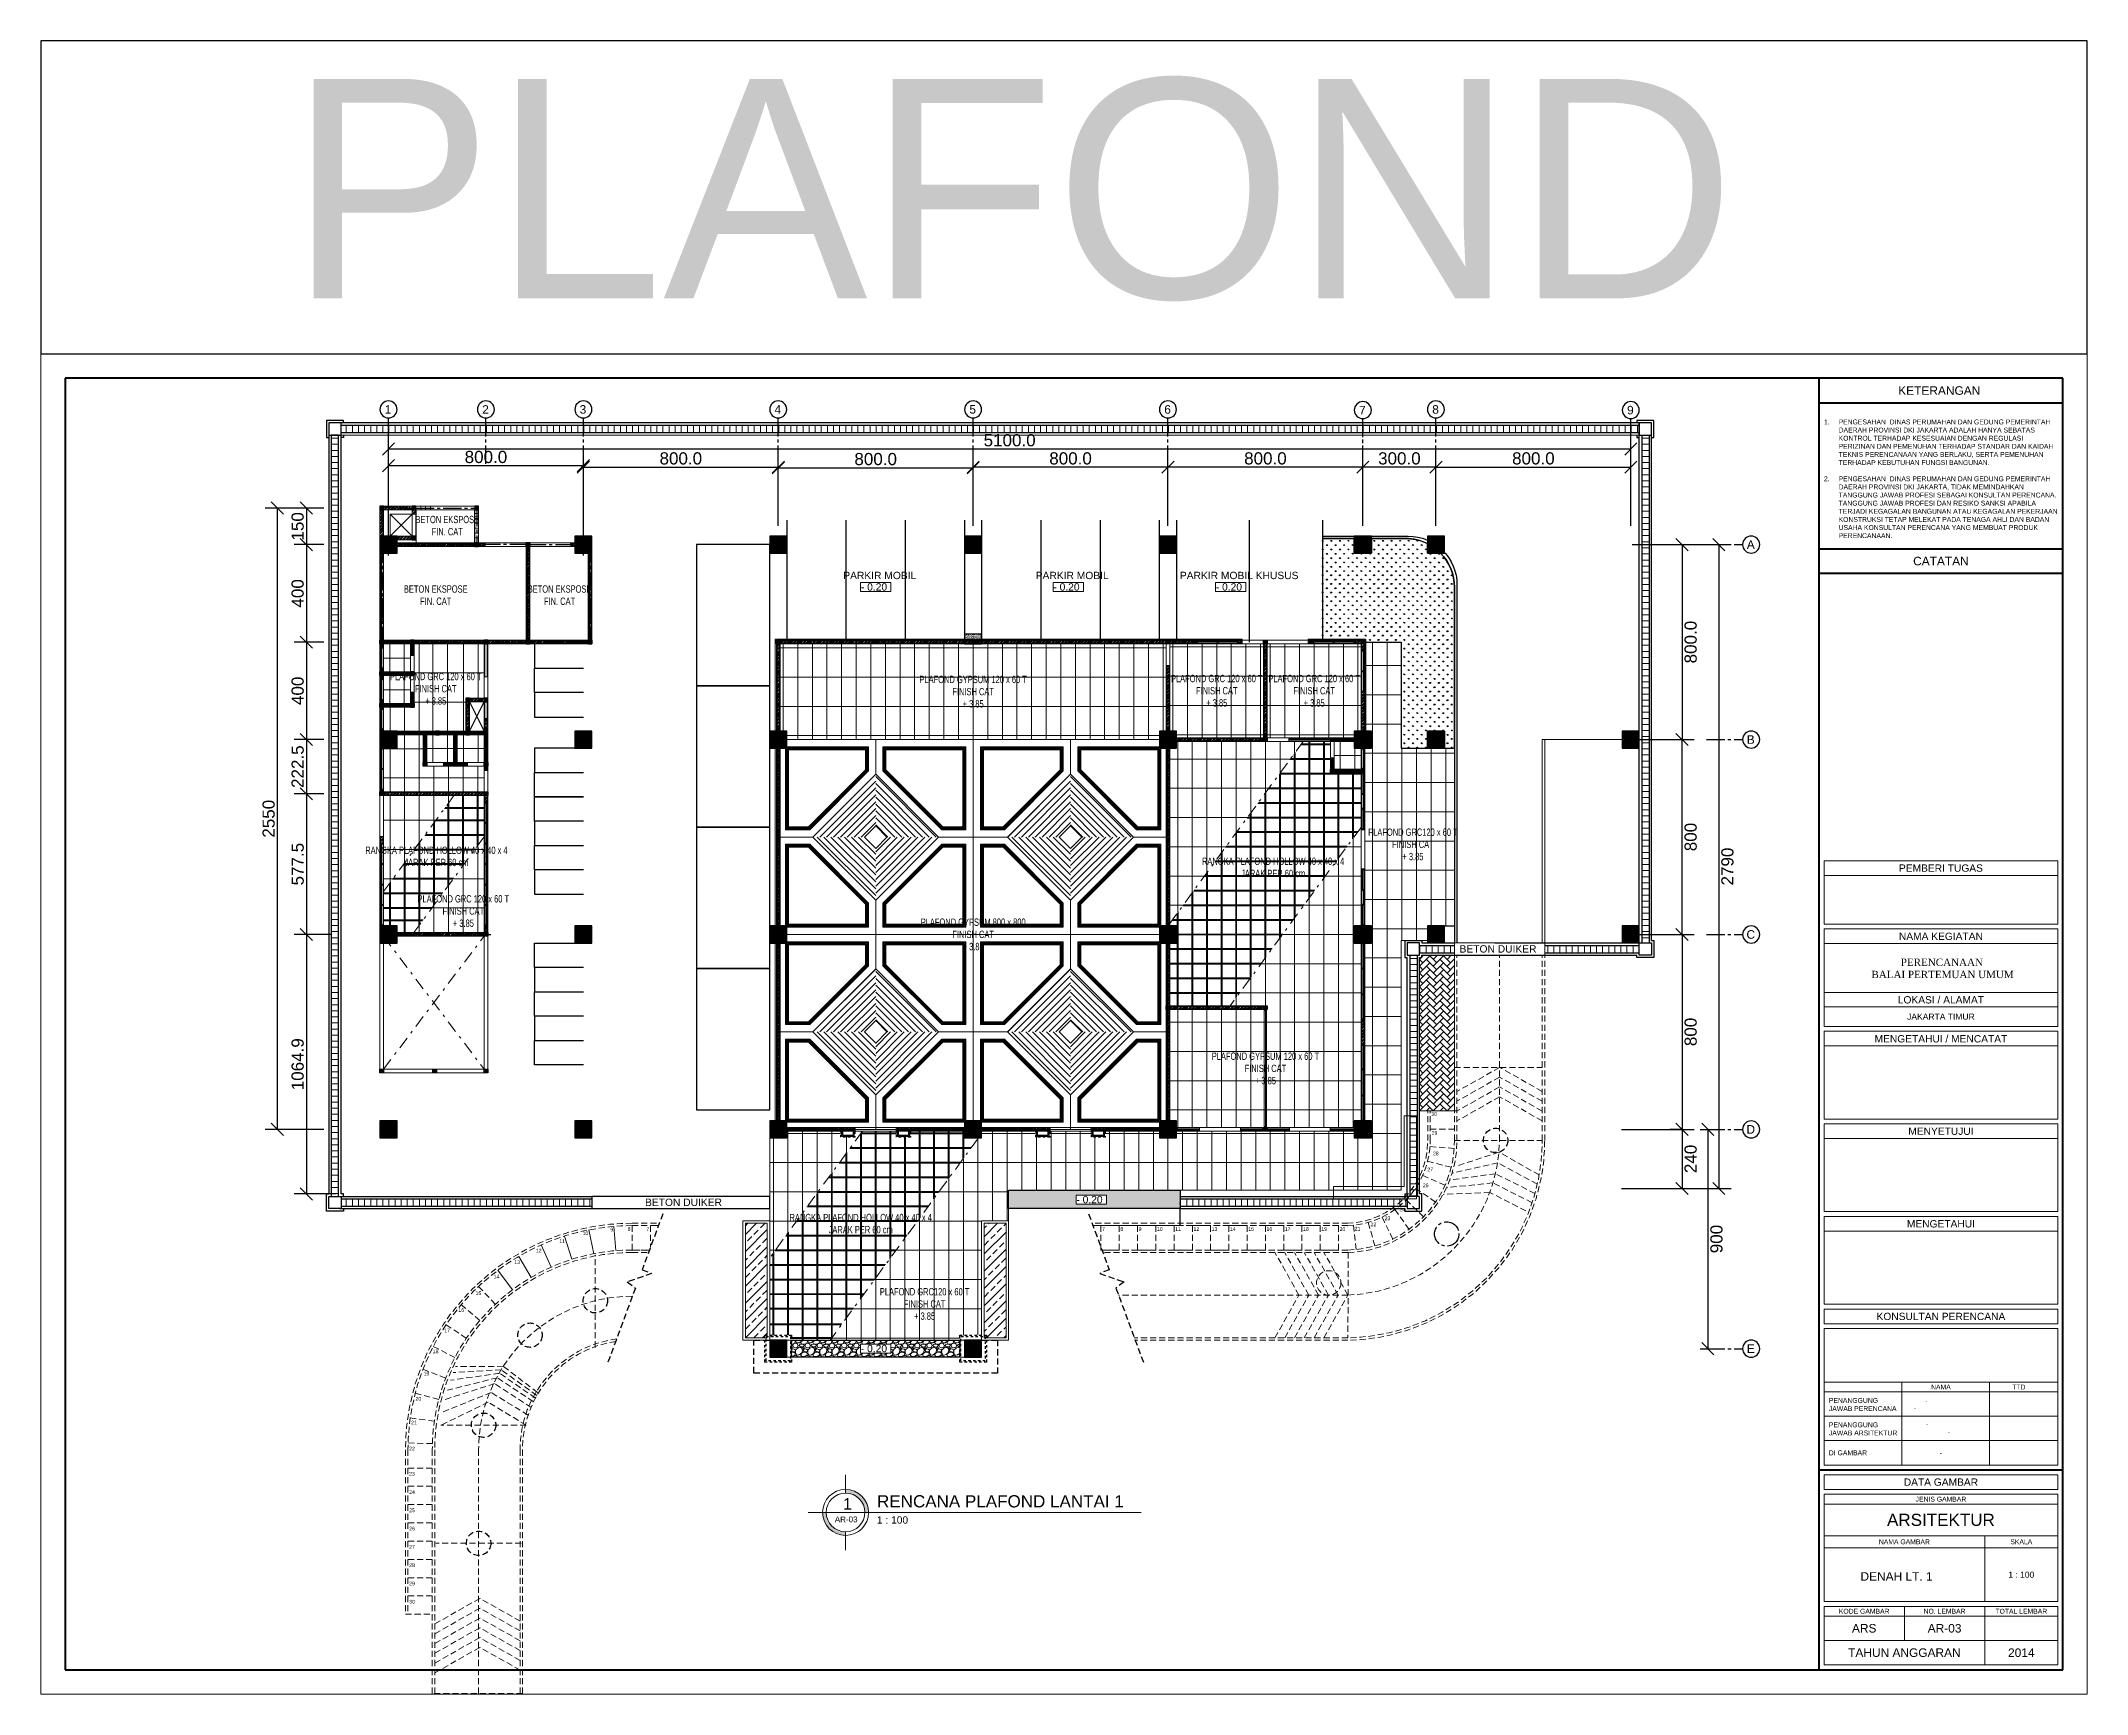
# Model space of a CAD drawing. Header units: inches. Extents: x 249 to 1192, y -18 to 440.
# Drawn here: x 333.2 to 417.2, y 225.5 to 293.3 of the extents above; entities that cross this region are included whole.
import ezdxf
from ezdxf.enums import TextEntityAlignment as Align

# ---------------------------------------------------------------- set-up
doc = ezdxf.new("R2010")
doc.units = ezdxf.units.IN
doc.header["$MEASUREMENT"] = 0
for name, pattern in [('CENTER2', [1.125, 0.75, -0.125, 0.125, -0.125]), ('DASHDOT', [1, 0.5, -0.25, 0, -0.25]), ('DASHED2', [0.375, 0.25, -0.125]), ('HIDDEN', [0.375, 0.25, -0.125])]:
    doc.linetypes.add(name, pattern=pattern)
for name, color, linetype, lineweight in [('ARSIR BETON', 8, 'Continuous', 0), ('ARSIR KOLOM', 8, 'Continuous', 0), ('ARSIR WARNA', 66, 'Continuous', 0), ('DIMENSI', 85, 'Continuous', 20), ('DINDING', 6, 'Continuous', 0), ('DINDING2', 137, 'Continuous', 20), ('GRS KOP', 1, 'Continuous', 40), ('KACA', 141, 'Continuous', 30), ('KOP', 7, 'Continuous', 20), ('KUSEN', 16, 'Continuous', 15), ('lan', 7, 'Continuous', 15), ('lan1', 7, 'Continuous', 9), ('NOT', 7, 'Continuous', 9), ('PARTISI', 113, 'Continuous', 15), ('pla', 42, 'Continuous', 15), ('TEXT (KET. RUANG)', 7, 'Continuous', 5), ('TEXT (KETERANGAN)', 7, 'Continuous', 25)]:
    doc.layers.add(name, color=color, linetype=linetype, lineweight=lineweight)
for name, color, linetype in [('ARSIR DINDING', 64, 'Continuous'), ('AS', 15, 'CENTER2'), ('ATAP', 123, 'Continuous'), ('KANSTEEN', 204, 'Continuous'), ('KENDARAAN', 9, 'Continuous'), ('KOLOM', 5, 'Continuous'), ('RUMPUT', 86, 'Continuous'), ('SALURAN', 117, 'Continuous')]:
    doc.layers.add(name, color=color, linetype=linetype)
doc.styles.add('ARIAL', font='arial.ttf')
doc.styles.add('R', font='romantic.ttf')
doc.styles.add('S', font='SIMPLEX', dxfattribs={"width": 1.1})
doc.styles.get("Standard").update_dxf_attribs({"font": 'arial.ttf'})
doc.styles.add('style1', font='swisscl.ttf')
doc.dimstyles.new('UK. GDG PERTEMUAN', dxfattribs={"dimtxt": 0.5, "dimasz": 0.5, "dimexe": 0.5, "dimexo": 0.05, "dimgap": 0.1, "dimtad": 2, "dimdec": 0, "dimlfac": 100, "dimzin": 0, "dimdsep": 46, "dimtxsty": 'Standard', "dimblk": 'OBLIQUE', "dimcen": 0.09, "dimclrd": 8, "dimclre": 256, "dimclrt": 256, "dimadec": 0, "dimazin": 0, "dimtfac": 1, "dimtdec": 0, "dimtofl": 0, "dimtmove": 0, "dimatfit": 3, "dimldrblk": 'OBLIQUE', "dimfxl": 0, "dimtolj": 1, "dimtzin": 0, "dimarcsym": 0})
pattern_1 = [(45, (-339.62181, 70.42423), (-0.066291261, 0.066291261), []), (45, (-339.57761, 70.42423), (-0.066291261, 0.066291261), [])]
pattern_2 = [(228.0127875, (-337.94808, -101.71055), (-4, -4.5), [0.067268, -6.65954402]), (184.9697407, (-337.99308, -101.76055), (6, 0.5), [0.115434, -11.42796238]), (132.510447, (-338.10808, -101.77055), (5, -5.5), [0.081394, -8.0580163]), (267.273689, (-338.30308, -101.89555), (0.5, 10), [0.105119, -10.40677902]), (292.8336542, (-338.30808, -102.00055), (-2.5, 6), [0.1030775, -10.20468656]), (357.273689, (-338.26808, -102.09555), (-10, 0.5), [0.105119, -10.40677902]), (37.6942405, (-338.16308, -102.10055), (-6.5, -5), [0.1390145, -13.76242427]), (72.2553284, (-338.05308, -102.01555), (3.5, 11), [0.131244, -12.99316075]), (121.4295656, (-338.01308, -101.89055), (-4, 6.5), [0.105475, -10.44203655]), (175.2363583, (-338.06808, -101.80055), (5.5, -0.5), [0.120416, -5.9003813]), (222.3974378, (-338.18808, -101.790549), (-6, -5.5), [0.155724, -15.4166875]), (138.814075, (-337.80808, -101.90055), (-3.5, 3), [0.0531505, -5.2619224]), (171.4692344, (-337.84808, -101.86555), (6.5, -1), [0.1011185, -10.0107557]), (225, (-337.94808, -101.85055), (-6e-17, -0.5), [0.0707105, -0.63639628]), (203.1985905, (-337.98308, -101.79055), (2.5, 1), [0.038079, -3.76980755]), (291.80141, (-338.01808, -101.80555), (-0.5, 1.5), [0.0538515, -2.6387309]), (30.963757, (-337.99808, -101.85555), (1.5, 1), [0.0874645, -2.82801145]), (161.565051, (-337.92308, -101.81055), (1, -0.5), [0.0632455, -1.51789333]), (16.3895403, (-338.30808, -101.80555), (5, 1.5), [0.0886, -8.77142257]), (70.346176, (-338.22308, -101.78055), (-2, -5.5), [0.0743305, -7.35870387]), (293.1985905, (-337.92308, -101.71055), (-1, 2.5), [0.0761575, -3.73172905]), (343.6104597, (-337.89308, -101.78055), (-5, 1.5), [0.0886, -8.77142257]), (339.443955, (-338.30808, -102.11555), (-2.5, 1), [0.08544, -4.18656187]), (294.7751406, (-338.22808, -102.14555), (-2.5, 5.5), [0.071589, -7.08732153]), (66.8014095, (-337.91808, -102.21055), (1, 2.5), [0.0761575, -3.73172905]), (17.3540246, (-337.88808, -102.14055), (-6.5, -2), [0.0838155, -8.2977118]), (69.443955, (-338.16308, -102.21055), (-1, -2.5), [0.04272, -4.22928187]), (101.309932, (-337.94808, -102.21055), (-0.5, 2), [0.025495, -2.52401476]), (165.963757, (-337.95308, -102.18555), (1.5, -0.5), [0.1030775, -1.9584753]), (186.009006, (-338.05308, -102.16055), (5, 0.5), [0.095525, -9.4569616]), (303.690068, (-337.99808, -101.90055), (-0.5, 1), [0.072111, -1.73066464]), (353.1572266, (-337.95808, -101.96055), (8.5, -1), [0.125897, -12.4637813]), (60.945396, (-337.83308, -101.97555), (-2, -3.5), [0.051478, -5.09633707]), (90, (-337.8081, -101.93055), (-0.5, 0.5), [0.03, -0.47]), (120.256437, (-338.06308, -102.14555), (2, -3.5), [0.069462, -6.87676]), (48.0127875, (-338.09808, -102.08555), (4, 4.5), [0.134536, -6.59227602]), (0, (-338.0081, -101.98555), (0.5, 0.5), [0.13, -0.37]), (325.3048465, (-337.87808, -101.98555), (5, -3.5), [0.079057, -7.82663715]), (254.054604, (-337.81308, -102.03055), (-0.5, -2), [0.072801, -3.56725394]), (207.6459754, (-337.83308, -102.10055), (-9.5, -5), [0.1185325, -11.7347371]), (175.4260787, (-337.93808, -102.15555), (-6.5, 0.5), [0.1253995, -12.4145367])]

msp = doc.modelspace()

# ---------------------------------------------------------------- texts
at = {"layer": 'DEFPOINTS', "insert": (372.2716, 291.7799), "char_height": 9.006281, "attachment_point": 1}
msp.add_mtext('\\pi-28.893;PLAFOND', dxfattribs=at)
at = {"layer": 'DINDING', "linetype": 'DASHED2'}
for s, p in [('16', (383.5322, 244.499)), ('17', (384.2822, 244.499)), ('18', (385.0322, 244.499)), ('19', (385.7822, 244.499)), ('20', (386.5322, 244.499)), ('21', (387.1519, 244.5137))]:
    msp.add_text(s, height=0.15075, dxfattribs=at).set_placement(p)
at = {"layer": 'NOT', "char_height": 0.3, "attachment_point": 2, "style": 'style1'}
for s, insert in [('BETON EKSPOSE \\PFIN. CAT', (349.8995, 273.8452)), ('BETON EKSPOSE \\PFIN. CAT', (349.4257, 270.9916)), ('BETON EKSPOSE \\PFIN. CAT', (354.5096, 270.9916)), ('PLAFOND GRC 120 x 60 T\\PFINISH CAT\\P+ 3.85', (349.4257, 267.4006)), ('PLAFOND GYPSUM 120 x 60 T\\PFINISH CAT\\P+ 3.85', (371.4882, 267.2808)), ('PLAFOND GRC 120 x 60 T\\PFINISH CAT\\P+ 3.85', (381.4882, 267.3182)), ('PLAFOND GRC 120 x 60 T\\PFINISH CAT\\P+ 3.85', (385.4882, 267.3182)), ('PLAFOND GRC120 x 60 T\\PFINISH CAT\\P+ 3.85', (389.543, 261.0122)), ('RANGKA PLAFOND HOLLOW 40 x 40 x 4\\PJARAK PER 60 cm', (349.4553, 260.2695)), ('RANGKA PLAFOND HOLLOW 40 x 40 x 4\\PJARAK PER 60 cm', (383.804, 259.8185)), ('PLAFOND GRC 120 x 60 T\\PFINISH CAT\\P+ 3.85', (350.5591, 258.2764)), ('PLAFOND GYPSUM 800 x 800\\PFINISH CAT\\P+ 3.85', (371.4885, 257.3183)), ('PLAFOND GYPSUM 120 x 60 T\\PFINISH CAT\\P+ 3.85', (383.4881, 251.8183)), ('RANGKA PLAFOND HOLLOW 40 x 40 x 4\\PJARAK PER 60 cm', (366.8714, 245.1973)), ('PLAFOND GRC120 x 60 T\\PFINISH CAT\\P+ 3.85', (369.4957, 242.1508))]:
    msp.add_mtext(s, dxfattribs=dict(at, insert=insert))
at = {"layer": 'TEXT (KET. RUANG)'}
for s, height, p in [('PARKIR MOBIL', 0.301499, (366.1565, 271.248)), ('PARKIR MOBIL', 0.301499, (374.0574, 271.248)), ('PARKIR MOBIL KHUSUS ', 0.301499, (379.9756, 271.248)), ('- 0.20', 0.3015, (366.8805, 270.7768)), ('- 0.20', 0.3015, (374.7815, 270.7768)), ('- 0.20', 0.3015, (381.4497, 270.7768)), ('BETON DUIKER', 0.301499, (391.4564, 255.9207)), ('30', 0.15075, (390.2947, 249.2208)), ('29', 0.15075, (390.3097, 248.4447)), ('27', 0.15075, (390.1372, 246.9423)), ('28', 0.15075, (390.3661, 247.6009)), ('26', 0.15075, (389.9491, 246.291)), ('BETON DUIKER', 0.301499, (358.0176, 245.5202)), ('- 0.20', 0.3015, (375.7261, 245.6315)), ('24', 0.15075, (388.9813, 245.2945)), ('10', 0.15075, (355.455, 244.3248)), ('9', 0.1507, (356.5933, 244.481)), ('7', 0.1507, (376.7822, 244.499)), ('8', 0.1507, (377.5322, 244.499)), ('9', 0.1507, (378.2822, 244.499)), ('10', 0.15075, (379.0322, 244.499)), ('11', 0.15075, (379.7822, 244.499)), ('12', 0.15075, (380.5322, 244.499)), ('13', 0.15075, (381.2822, 244.499)), ('14', 0.15075, (382.0322, 244.499)), ('15', 0.15075, (382.7822, 244.499)), ('22', 0.15075, (387.8001, 244.6895)), ('23', 0.15075, (388.3826, 244.9371)), ('12', 0.15075, (353.5383, 243.6124)), ('11', 0.15075, (354.5006, 244.0028)), ('13', 0.15075, (352.6558, 243.1394)), ('15', 0.15075, (351.0618, 241.8624)), ('14', 0.15075, (351.8044, 242.5503)), ('- 0.20', 0.3015, (366.8776, 239.5202))]:
    msp.add_text(s, height=height, dxfattribs=at).set_placement(p)
at = {"layer": 'TEXT (KET. RUANG)', "linetype": 'DASHED2'}
for s, height, p in [('8', 0.1507, (357.3066, 244.499)), ('7', 0.1507, (358.0739, 244.499)), ('16', 0.15075, (350.3559, 241.1743)), ('17', 0.15075, (349.7748, 240.3359)), ('18', 0.15075, (349.3036, 239.4789)), ('19', 0.15075, (348.927, 238.5653)), ('20', 0.15075, (348.5975, 237.5335)), ('21', 0.15075, (348.4131, 236.5563)), ('22', 0.15075, (348.3355, 235.4878)), ('23', 0.15075, (348.3311, 234.4539)), ('24', 0.15075, (348.3355, 233.7039)), ('25', 0.15075, (348.3355, 232.9539)), ('26', 0.15075, (348.3355, 232.2039)), ('27', 0.15075, (348.3311, 231.4539)), ('28', 0.15075, (348.3355, 230.7039)), ('30', 0.15075, (348.3355, 229.2039)), ('29', 0.15075, (348.3355, 229.9539))]:
    msp.add_text(s, height=height, dxfattribs=at).set_placement(p)

# ---------------------------------------------------------------- blocks, each defined once
blk = doc.blocks.new('K1')
at = {"layer": 'ARSIR BETON'}
h = blk.add_hatch(dxfattribs=at)
h.set_pattern_fill('ANSI37', color=256, scale=0.15, style=0)
h.set_pattern_definition([(45, (258.37489, 277.120751), (-0.01325825, 0.01325825), []), (135, (258.37489, 277.120751), (-0.01325825, -0.01325825), [])])
h.paths.add_polyline_path([(259.125, 277.171), (259.125, 277.871), (258.425, 277.871), (258.425, 277.171)])
at = {"layer": 'KOLOM'}
blk.add_lwpolyline([(258.425, 277.171), (259.125, 277.171), (259.125, 277.871), (258.425, 277.871)], close=True, dxfattribs=at)
for points in [[(258.725, 277.571), (258.825, 277.471)], [(258.725, 277.471), (258.825, 277.571)]]:
    blk.add_lwpolyline(points, dxfattribs=at)
blk = doc.blocks.new('K2')
at = {"layer": 'ARSIR BETON'}
h = blk.add_hatch(dxfattribs=at)
h.set_pattern_fill('ANSI37', color=256, scale=0.1, style=0)
h.set_pattern_definition([(45, (-38.743626, 268.082874), (-0.0088388, 0.0088388), []), (135, (-38.743626, 268.082874), (-0.0088388, -0.0088388), [])])
h.paths.add_polyline_path([(-38.594, 268.233), (-38.744, 268.233), (-38.744, 268.083), (-38.594, 268.083)])
at = {"layer": 'KOLOM'}
blk.add_lwpolyline([(-38.744, 268.083), (-38.594, 268.083), (-38.594, 268.233), (-38.744, 268.233)], close=True, dxfattribs=at)
blk = doc.blocks.new('_Oblique')
at = {"color": 0, "linetype": 'ByBlock', "lineweight": -2}
blk.add_line((-0.5, -0.5), (0.5, 0.5), dxfattribs=at)
blk = doc.blocks.new('*D476')
at = {"layer": 'DEFPOINTS', "color": 0}
for p in [(363.487, 275.845), (355.487, 273.39), (363.487, 273.39)]:
    blk.add_point(p, dxfattribs=at)
at = {"layer": 'DIMENSI', "lineweight": -2}
for p, q in [((355.487, 273.44), (355.487, 276.345)), ((363.487, 273.44), (363.487, 276.345))]:
    blk.add_line(p, q, dxfattribs=at)
at = {"layer": 'DIMENSI', "color": 8, "lineweight": -2}
blk.add_line((355.487, 275.845), (363.487, 275.845), dxfattribs=at)
at = {"layer": 'DIMENSI', "color": 8, "lineweight": -2, "xscale": 0.5, "yscale": 0.5, "zscale": 0.5, "rotation": 180}
blk.add_blockref('_Oblique', (355.487, 275.845), dxfattribs=at)
at = {"layer": 'DIMENSI', "color": 8, "lineweight": -2, "xscale": 0.5, "yscale": 0.5, "zscale": 0.5}
blk.add_blockref('_Oblique', (363.487, 275.845), dxfattribs=at)
at = {"layer": 'DIMENSI', "insert": (359.487, 276.2), "char_height": 0.5, "attachment_point": 5}
blk.add_mtext('\\A1;800.0', dxfattribs=at)
blk = doc.blocks.new('*D477')
at = {"layer": 'DEFPOINTS', "color": 0}
for p in [(371.487, 275.817), (363.487, 273.39), (371.487, 273.39)]:
    blk.add_point(p, dxfattribs=at)
at = {"layer": 'DIMENSI', "lineweight": -2}
for p, q in [((363.487, 273.44), (363.487, 276.317)), ((371.487, 273.44), (371.487, 276.317))]:
    blk.add_line(p, q, dxfattribs=at)
at = {"layer": 'DIMENSI', "color": 8, "lineweight": -2}
blk.add_line((363.487, 275.817), (371.487, 275.817), dxfattribs=at)
at = {"layer": 'DIMENSI', "color": 8, "lineweight": -2, "xscale": 0.5, "yscale": 0.5, "zscale": 0.5, "rotation": 180}
blk.add_blockref('_Oblique', (363.487, 275.817), dxfattribs=at)
at = {"layer": 'DIMENSI', "color": 8, "lineweight": -2, "xscale": 0.5, "yscale": 0.5, "zscale": 0.5}
blk.add_blockref('_Oblique', (371.487, 275.817), dxfattribs=at)
at = {"layer": 'DIMENSI', "insert": (367.487, 276.172), "char_height": 0.5, "attachment_point": 5}
blk.add_mtext('\\A1;800.0', dxfattribs=at)
blk = doc.blocks.new('*D478')
at = {"layer": 'DEFPOINTS', "color": 0}
for p in [(379.487, 275.845), (379.487, 273.39), (387.487, 273.39)]:
    blk.add_point(p, dxfattribs=at)
at = {"layer": 'DIMENSI', "lineweight": -2}
for p, q in [((379.487, 273.44), (379.487, 276.345)), ((387.487, 273.44), (387.487, 276.345))]:
    blk.add_line(p, q, dxfattribs=at)
at = {"layer": 'DIMENSI', "color": 8, "lineweight": -2}
blk.add_line((387.487, 275.845), (379.487, 275.845), dxfattribs=at)
at = {"layer": 'DIMENSI', "color": 8, "lineweight": -2, "xscale": 0.5, "yscale": 0.5, "zscale": 0.5, "rotation": 180}
blk.add_blockref('_Oblique', (379.487, 275.845), dxfattribs=at)
at = {"layer": 'DIMENSI', "color": 8, "lineweight": -2, "xscale": 0.5, "yscale": 0.5, "zscale": 0.5}
blk.add_blockref('_Oblique', (387.487, 275.845), dxfattribs=at)
at = {"layer": 'DIMENSI', "insert": (383.487, 276.2), "char_height": 0.5, "attachment_point": 5}
blk.add_mtext('\\A1;800.0', dxfattribs=at)
blk = doc.blocks.new('*D479')
at = {"layer": 'DEFPOINTS', "color": 0}
for p in [(371.487, 275.845), (371.487, 273.39), (379.487, 273.39)]:
    blk.add_point(p, dxfattribs=at)
at = {"layer": 'DIMENSI', "lineweight": -2}
for p, q in [((371.487, 273.44), (371.487, 276.345)), ((379.487, 273.44), (379.487, 276.345))]:
    blk.add_line(p, q, dxfattribs=at)
at = {"layer": 'DIMENSI', "color": 8, "lineweight": -2}
blk.add_line((379.487, 275.845), (371.487, 275.845), dxfattribs=at)
at = {"layer": 'DIMENSI', "color": 8, "lineweight": -2, "xscale": 0.5, "yscale": 0.5, "zscale": 0.5, "rotation": 180}
blk.add_blockref('_Oblique', (371.487, 275.845), dxfattribs=at)
at = {"layer": 'DIMENSI', "color": 8, "lineweight": -2, "xscale": 0.5, "yscale": 0.5, "zscale": 0.5}
blk.add_blockref('_Oblique', (379.487, 275.845), dxfattribs=at)
at = {"layer": 'DIMENSI', "insert": (375.487, 276.2), "char_height": 0.5, "attachment_point": 5}
blk.add_mtext('\\A1;800.0', dxfattribs=at)
blk = doc.blocks.new('*D480')
at = {"layer": 'DEFPOINTS', "color": 0}
for p in [(398.487, 275.845), (390.487, 273.39), (398.487, 273.39)]:
    blk.add_point(p, dxfattribs=at)
at = {"layer": 'DIMENSI', "lineweight": -2}
for p, q in [((390.487, 273.44), (390.487, 276.345)), ((398.487, 273.44), (398.487, 276.345))]:
    blk.add_line(p, q, dxfattribs=at)
at = {"layer": 'DIMENSI', "color": 8, "lineweight": -2}
blk.add_line((390.487, 275.845), (398.487, 275.845), dxfattribs=at)
at = {"layer": 'DIMENSI', "color": 8, "lineweight": -2, "xscale": 0.5, "yscale": 0.5, "zscale": 0.5, "rotation": 180}
blk.add_blockref('_Oblique', (390.487, 275.845), dxfattribs=at)
at = {"layer": 'DIMENSI', "color": 8, "lineweight": -2, "xscale": 0.5, "yscale": 0.5, "zscale": 0.5}
blk.add_blockref('_Oblique', (398.487, 275.845), dxfattribs=at)
at = {"layer": 'DIMENSI', "insert": (394.487, 276.2), "char_height": 0.5, "attachment_point": 5}
blk.add_mtext('\\A1;800.0', dxfattribs=at)
blk = doc.blocks.new('*D481')
at = {"layer": 'DEFPOINTS', "color": 0}
for p in [(347.487, 275.902), (347.487, 272.165), (355.487, 272.165)]:
    blk.add_point(p, dxfattribs=at)
at = {"layer": 'DIMENSI', "lineweight": -2}
for p, q in [((347.487, 272.215), (347.487, 276.402)), ((355.487, 272.215), (355.487, 276.402))]:
    blk.add_line(p, q, dxfattribs=at)
at = {"layer": 'DIMENSI', "color": 8, "lineweight": -2}
blk.add_line((355.487, 275.902), (347.487, 275.902), dxfattribs=at)
at = {"layer": 'DIMENSI', "color": 8, "lineweight": -2, "xscale": 0.5, "yscale": 0.5, "zscale": 0.5, "rotation": 180}
blk.add_blockref('_Oblique', (347.487, 275.902), dxfattribs=at)
at = {"layer": 'DIMENSI', "color": 8, "lineweight": -2, "xscale": 0.5, "yscale": 0.5, "zscale": 0.5}
blk.add_blockref('_Oblique', (355.487, 275.902), dxfattribs=at)
at = {"layer": 'DIMENSI', "insert": (351.487, 276.258), "char_height": 0.5, "attachment_point": 5}
blk.add_mtext('\\A1;800.0', dxfattribs=at)
blk = doc.blocks.new('*D482')
at = {"layer": 'DEFPOINTS', "color": 0}
for p in [(387.487, 275.845), (387.487, 273.39), (390.487, 273.39)]:
    blk.add_point(p, dxfattribs=at)
at = {"layer": 'DIMENSI', "lineweight": -2}
for p, q in [((387.487, 273.44), (387.487, 276.345)), ((390.487, 273.44), (390.487, 276.345))]:
    blk.add_line(p, q, dxfattribs=at)
at = {"layer": 'DIMENSI', "color": 8, "lineweight": -2}
blk.add_line((390.487, 275.845), (387.487, 275.845), dxfattribs=at)
at = {"layer": 'DIMENSI', "color": 8, "lineweight": -2, "xscale": 0.5, "yscale": 0.5, "zscale": 0.5, "rotation": 180}
blk.add_blockref('_Oblique', (387.487, 275.845), dxfattribs=at)
at = {"layer": 'DIMENSI', "color": 8, "lineweight": -2, "xscale": 0.5, "yscale": 0.5, "zscale": 0.5}
blk.add_blockref('_Oblique', (390.487, 275.845), dxfattribs=at)
at = {"layer": 'DIMENSI', "insert": (388.987, 276.2), "char_height": 0.5, "attachment_point": 5}
blk.add_mtext('\\A1;300.0', dxfattribs=at)
blk = doc.blocks.new('NAV')
blk.add_circle((0, -0.4), 0.35)
at = {"style": 'S', "width": 0.75, "flags": 4}
blk.add_attdef('AV', text='', height=0.3, dxfattribs=at).set_placement((0, -0.4), align=Align.MIDDLE)
blk = doc.blocks.new('*D483')
at = {"layer": 'DEFPOINTS', "color": 0}
for p in [(398.487, 276.589), (347.487, 274.94), (398.487, 274.893)]:
    blk.add_point(p, dxfattribs=at)
at = {"layer": 'DIMENSI', "lineweight": -2}
for p, q in [((347.487, 274.99), (347.487, 277.089)), ((398.487, 274.943), (398.487, 277.089))]:
    blk.add_line(p, q, dxfattribs=at)
at = {"layer": 'DIMENSI', "color": 8, "lineweight": -2}
blk.add_line((347.487, 276.589), (398.487, 276.589), dxfattribs=at)
at = {"layer": 'DIMENSI', "color": 8, "lineweight": -2, "xscale": 0.5, "yscale": 0.5, "zscale": 0.5, "rotation": 180}
blk.add_blockref('_Oblique', (347.487, 276.589), dxfattribs=at)
at = {"layer": 'DIMENSI', "color": 8, "lineweight": -2, "xscale": 0.5, "yscale": 0.5, "zscale": 0.5}
blk.add_blockref('_Oblique', (398.487, 276.589), dxfattribs=at)
at = {"layer": 'DIMENSI', "insert": (372.987, 276.944), "char_height": 0.5, "attachment_point": 5}
blk.add_mtext('\\A1;5100.0', dxfattribs=at)
blk = doc.blocks.new('*D484')
at = {"layer": 'DEFPOINTS', "color": 0}
for p in [(398.486, 272.663), (398.486, 264.663), (400.59, 264.663)]:
    blk.add_point(p, dxfattribs=at)
at = {"layer": 'DIMENSI', "lineweight": -2}
for p, q in [((398.536, 272.663), (401.09, 272.663)), ((398.536, 264.663), (401.09, 264.663))]:
    blk.add_line(p, q, dxfattribs=at)
at = {"layer": 'DIMENSI', "color": 8, "lineweight": -2}
blk.add_line((400.59, 272.663), (400.59, 264.663), dxfattribs=at)
at = {"layer": 'DIMENSI', "color": 8, "lineweight": -2, "xscale": 0.5, "yscale": 0.5, "zscale": 0.5}
for p, rotation in [((400.59, 272.663), 90), ((400.59, 264.663), 270)]:
    blk.add_blockref('_Oblique', p, dxfattribs=dict(at, rotation=rotation))
at = {"layer": 'DIMENSI', "insert": (400.945, 268.663), "char_height": 0.5, "attachment_point": 5, "rotation": 90}
blk.add_mtext('\\A1;800.0', dxfattribs=at)
blk = doc.blocks.new('*D485')
at = {"layer": 'DEFPOINTS', "color": 0}
for p in [(398.486, 264.663), (400.59, 264.663), (398.486, 256.663)]:
    blk.add_point(p, dxfattribs=at)
at = {"layer": 'DIMENSI', "lineweight": -2}
for p, q in [((398.536, 264.663), (401.09, 264.663)), ((398.536, 256.663), (401.09, 256.663))]:
    blk.add_line(p, q, dxfattribs=at)
at = {"layer": 'DIMENSI', "color": 8, "lineweight": -2}
blk.add_line((400.59, 256.663), (400.59, 264.663), dxfattribs=at)
at = {"layer": 'DIMENSI', "color": 8, "lineweight": -2, "xscale": 0.5, "yscale": 0.5, "zscale": 0.5}
for p, rotation in [((400.59, 264.663), 90), ((400.59, 256.663), 270)]:
    blk.add_blockref('_Oblique', p, dxfattribs=dict(at, rotation=rotation))
at = {"layer": 'DIMENSI', "insert": (400.945, 260.663), "char_height": 0.5, "attachment_point": 5, "rotation": 90}
blk.add_mtext('\\A1;800', dxfattribs=at)
blk = doc.blocks.new('*D486')
at = {"layer": 'DEFPOINTS', "color": 0}
for p in [(398.486, 256.663), (398.052, 248.663), (400.59, 248.663)]:
    blk.add_point(p, dxfattribs=at)
at = {"layer": 'DIMENSI', "lineweight": -2}
for p, q in [((398.536, 256.663), (401.09, 256.663)), ((398.102, 248.663), (401.09, 248.663))]:
    blk.add_line(p, q, dxfattribs=at)
at = {"layer": 'DIMENSI', "color": 8, "lineweight": -2}
blk.add_line((400.59, 256.663), (400.59, 248.663), dxfattribs=at)
at = {"layer": 'DIMENSI', "color": 8, "lineweight": -2, "xscale": 0.5, "yscale": 0.5, "zscale": 0.5}
for p, rotation in [((400.59, 256.663), 90), ((400.59, 248.663), 270)]:
    blk.add_blockref('_Oblique', p, dxfattribs=dict(at, rotation=rotation))
at = {"layer": 'DIMENSI', "insert": (400.945, 252.663), "char_height": 0.5, "attachment_point": 5, "rotation": 90}
blk.add_mtext('\\A1;800', dxfattribs=at)
blk = doc.blocks.new('*D487')
at = {"layer": 'DEFPOINTS', "color": 0}
for p in [(400.59, 248.663), (398.052, 246.238), (400.59, 246.238)]:
    blk.add_point(p, dxfattribs=at)
at = {"layer": 'DIMENSI', "lineweight": -2}
for p, q in [((400.54, 248.663), (400.09, 248.663)), ((398.102, 246.238), (401.09, 246.238))]:
    blk.add_line(p, q, dxfattribs=at)
at = {"layer": 'DIMENSI', "color": 8, "lineweight": -2}
blk.add_line((400.59, 248.663), (400.59, 246.238), dxfattribs=at)
at = {"layer": 'DIMENSI', "color": 8, "lineweight": -2, "xscale": 0.5, "yscale": 0.5, "zscale": 0.5}
for p, rotation in [((400.59, 248.663), 90), ((400.59, 246.238), 270)]:
    blk.add_blockref('_Oblique', p, dxfattribs=dict(at, rotation=rotation))
at = {"layer": 'DIMENSI', "insert": (400.945, 247.451), "char_height": 0.5, "attachment_point": 5, "rotation": 90}
blk.add_mtext('\\A1;240', dxfattribs=at)
blk = doc.blocks.new('*D488')
at = {"layer": 'DEFPOINTS', "color": 0}
for p in [(399.813, 272.663), (399.813, 246.238), (402.1, 246.238)]:
    blk.add_point(p, dxfattribs=at)
at = {"layer": 'DIMENSI', "lineweight": -2}
for p, q in [((399.863, 272.663), (402.6, 272.663)), ((399.863, 246.238), (402.6, 246.238))]:
    blk.add_line(p, q, dxfattribs=at)
at = {"layer": 'DIMENSI', "color": 8, "lineweight": -2}
blk.add_line((402.1, 272.663), (402.1, 246.238), dxfattribs=at)
at = {"layer": 'DIMENSI', "color": 8, "lineweight": -2, "xscale": 0.5, "yscale": 0.5, "zscale": 0.5}
for p, rotation in [((402.1, 272.663), 90), ((402.1, 246.238), 270)]:
    blk.add_blockref('_Oblique', p, dxfattribs=dict(at, rotation=rotation))
at = {"layer": 'DIMENSI', "insert": (402.455, 259.451), "char_height": 0.5, "attachment_point": 5, "rotation": 90}
blk.add_mtext('\\A1;2790', dxfattribs=at)
blk = doc.blocks.new('*D489')
at = {"layer": 'DEFPOINTS', "color": 0}
for p in [(401.285, 248.663), (401.285, 239.664), (401.65, 239.664)]:
    blk.add_point(p, dxfattribs=at)
at = {"layer": 'DIMENSI', "lineweight": -2}
for p, q in [((401.335, 248.663), (402.15, 248.663)), ((401.335, 239.664), (402.15, 239.664))]:
    blk.add_line(p, q, dxfattribs=at)
at = {"layer": 'DIMENSI', "color": 8, "lineweight": -2}
blk.add_line((401.65, 248.663), (401.65, 239.664), dxfattribs=at)
at = {"layer": 'DIMENSI', "color": 8, "lineweight": -2, "xscale": 0.5, "yscale": 0.5, "zscale": 0.5}
for p, rotation in [((401.65, 248.663), 90), ((401.65, 239.664), 270)]:
    blk.add_blockref('_Oblique', p, dxfattribs=dict(at, rotation=rotation))
at = {"layer": 'DIMENSI', "insert": (402.005, 244.163), "char_height": 0.5, "attachment_point": 5, "rotation": 90}
blk.add_mtext('\\A1;900', dxfattribs=at)
blk = doc.blocks.new('*D490')
at = {"layer": 'DEFPOINTS', "color": 0}
for p in [(344.886, 274.163), (344.114, 272.663), (344.886, 272.663)]:
    blk.add_point(p, dxfattribs=at)
at = {"layer": 'DIMENSI', "lineweight": -2}
for p, q in [((344.836, 274.163), (343.614, 274.163)), ((344.836, 272.663), (343.614, 272.663))]:
    blk.add_line(p, q, dxfattribs=at)
at = {"layer": 'DIMENSI', "color": 8, "lineweight": -2}
blk.add_line((344.114, 274.163), (344.114, 272.663), dxfattribs=at)
at = {"layer": 'DIMENSI', "color": 8, "lineweight": -2, "xscale": 0.5, "yscale": 0.5, "zscale": 0.5}
for p, rotation in [((344.114, 274.163), 90), ((344.114, 272.663), 270)]:
    blk.add_blockref('_Oblique', p, dxfattribs=dict(at, rotation=rotation))
at = {"layer": 'DIMENSI', "insert": (343.759, 273.413), "char_height": 0.5, "attachment_point": 5, "rotation": 90}
blk.add_mtext('\\A1;150', dxfattribs=at)
blk = doc.blocks.new('*D491')
at = {"layer": 'DEFPOINTS', "color": 0}
for p in [(344.886, 272.663), (344.114, 268.663), (344.886, 268.663)]:
    blk.add_point(p, dxfattribs=at)
at = {"layer": 'DIMENSI', "lineweight": -2}
for p, q in [((344.836, 272.663), (343.614, 272.663)), ((344.836, 268.663), (343.614, 268.663))]:
    blk.add_line(p, q, dxfattribs=at)
at = {"layer": 'DIMENSI', "color": 8, "lineweight": -2}
blk.add_line((344.114, 272.663), (344.114, 268.663), dxfattribs=at)
at = {"layer": 'DIMENSI', "color": 8, "lineweight": -2, "xscale": 0.5, "yscale": 0.5, "zscale": 0.5}
for p, rotation in [((344.114, 272.663), 90), ((344.114, 268.663), 270)]:
    blk.add_blockref('_Oblique', p, dxfattribs=dict(at, rotation=rotation))
at = {"layer": 'DIMENSI', "insert": (343.759, 270.663), "char_height": 0.5, "attachment_point": 5, "rotation": 90}
blk.add_mtext('\\A1;400', dxfattribs=at)
blk = doc.blocks.new('*D492')
at = {"layer": 'DEFPOINTS', "color": 0}
for p in [(344.886, 268.663), (344.114, 264.663), (344.836, 264.663)]:
    blk.add_point(p, dxfattribs=at)
at = {"layer": 'DIMENSI', "lineweight": -2}
for p, q in [((344.836, 268.663), (343.614, 268.663)), ((344.786, 264.663), (343.614, 264.663))]:
    blk.add_line(p, q, dxfattribs=at)
at = {"layer": 'DIMENSI', "color": 8, "lineweight": -2}
blk.add_line((344.114, 268.663), (344.114, 264.663), dxfattribs=at)
at = {"layer": 'DIMENSI', "color": 8, "lineweight": -2, "xscale": 0.5, "yscale": 0.5, "zscale": 0.5}
for p, rotation in [((344.114, 268.663), 90), ((344.114, 264.663), 270)]:
    blk.add_blockref('_Oblique', p, dxfattribs=dict(at, rotation=rotation))
at = {"layer": 'DIMENSI', "insert": (343.759, 266.663), "char_height": 0.5, "attachment_point": 5, "rotation": 90}
blk.add_mtext('\\A1;400', dxfattribs=at)
blk = doc.blocks.new('*D493')
at = {"layer": 'DEFPOINTS', "color": 0}
for p in [(344.886, 264.663), (344.114, 262.438), (344.886, 262.438)]:
    blk.add_point(p, dxfattribs=at)
at = {"layer": 'DIMENSI', "lineweight": -2}
for p, q in [((344.836, 264.663), (343.614, 264.663)), ((344.836, 262.438), (343.614, 262.438))]:
    blk.add_line(p, q, dxfattribs=at)
at = {"layer": 'DIMENSI', "color": 8, "lineweight": -2}
blk.add_line((344.114, 264.663), (344.114, 262.438), dxfattribs=at)
at = {"layer": 'DIMENSI', "color": 8, "lineweight": -2, "xscale": 0.5, "yscale": 0.5, "zscale": 0.5}
for p, rotation in [((344.114, 264.663), 90), ((344.114, 262.438), 270)]:
    blk.add_blockref('_Oblique', p, dxfattribs=dict(at, rotation=rotation))
at = {"layer": 'DIMENSI', "insert": (343.759, 263.55), "char_height": 0.5, "attachment_point": 5, "rotation": 90}
blk.add_mtext('\\A1;222.5', dxfattribs=at)
blk = doc.blocks.new('*D494')
at = {"layer": 'DEFPOINTS', "color": 0}
for p in [(344.886, 262.438), (344.114, 256.663), (345.161, 256.663)]:
    blk.add_point(p, dxfattribs=at)
at = {"layer": 'DIMENSI', "lineweight": -2}
for p, q in [((344.836, 262.438), (343.614, 262.438)), ((345.111, 256.663), (343.614, 256.663))]:
    blk.add_line(p, q, dxfattribs=at)
at = {"layer": 'DIMENSI', "color": 8, "lineweight": -2}
blk.add_line((344.114, 262.438), (344.114, 256.663), dxfattribs=at)
at = {"layer": 'DIMENSI', "color": 8, "lineweight": -2, "xscale": 0.5, "yscale": 0.5, "zscale": 0.5}
for p, rotation in [((344.114, 262.438), 90), ((344.114, 256.663), 270)]:
    blk.add_blockref('_Oblique', p, dxfattribs=dict(at, rotation=rotation))
at = {"layer": 'DIMENSI', "insert": (343.76, 259.55), "char_height": 0.5, "attachment_point": 5, "rotation": 90}
blk.add_mtext('\\A1;577.5', dxfattribs=at)
blk = doc.blocks.new('*D495')
at = {"layer": 'DEFPOINTS', "color": 0}
for p in [(345.161, 256.663), (344.114, 246.013), (345.387, 246.013)]:
    blk.add_point(p, dxfattribs=at)
at = {"layer": 'DIMENSI', "lineweight": -2}
for p, q in [((345.111, 256.663), (343.614, 256.663)), ((345.337, 246.013), (343.614, 246.013))]:
    blk.add_line(p, q, dxfattribs=at)
at = {"layer": 'DIMENSI', "color": 8, "lineweight": -2}
blk.add_line((344.114, 256.663), (344.114, 246.013), dxfattribs=at)
at = {"layer": 'DIMENSI', "color": 8, "lineweight": -2, "xscale": 0.5, "yscale": 0.5, "zscale": 0.5}
for p, rotation in [((344.114, 256.663), 90), ((344.114, 246.013), 270)]:
    blk.add_blockref('_Oblique', p, dxfattribs=dict(at, rotation=rotation))
at = {"layer": 'DIMENSI', "insert": (343.759, 251.338), "char_height": 0.5, "attachment_point": 5, "rotation": 90}
blk.add_mtext('\\A1;1064.9', dxfattribs=at)
blk = doc.blocks.new('*D496')
at = {"layer": 'DEFPOINTS', "color": 0}
for p in [(342.924, 274.163), (344.886, 274.163), (344.886, 248.663)]:
    blk.add_point(p, dxfattribs=at)
at = {"layer": 'DIMENSI', "lineweight": -2}
for p, q in [((344.836, 274.163), (342.424, 274.163)), ((344.836, 248.663), (342.424, 248.663))]:
    blk.add_line(p, q, dxfattribs=at)
at = {"layer": 'DIMENSI', "color": 8, "lineweight": -2}
blk.add_line((342.924, 248.663), (342.924, 274.163), dxfattribs=at)
at = {"layer": 'DIMENSI', "color": 8, "lineweight": -2, "xscale": 0.5, "yscale": 0.5, "zscale": 0.5}
for p, rotation in [((342.924, 274.163), 90), ((342.924, 248.663), 270)]:
    blk.add_blockref('_Oblique', p, dxfattribs=dict(at, rotation=rotation))
at = {"layer": 'DIMENSI', "insert": (342.568, 261.413), "char_height": 0.5, "attachment_point": 5, "rotation": 90}
blk.add_mtext('\\A1;2550', dxfattribs=at)
blk = doc.blocks.new('JUDUL GAMBAR')
at = {"layer": 'DIMENSI'}
h = blk.add_hatch(color=256, dxfattribs=at)
h.paths.add_polyline_path([(-32.945, 252.895), (-32.945, 253.045, -0.414214), (-33.739, 253.838), (-33.889, 253.838, 0.414214)])
h.paths.add_polyline_path([(-32.945, 254.781), (-32.945, 254.631, -0.414214), (-32.152, 253.838), (-32.002, 253.838, 0.414214)])
for points in [[(-32.945, 255.382), (-32.945, 254.631)], [(-34.474, 253.838), (-26.071, 253.838)], [(-32.945, 253.045), (-32.945, 252.294)]]:
    blk.add_lwpolyline(points, dxfattribs=at)
for radius in [0.943, 0.793]:
    blk.add_circle((-32.945, 253.838), radius, dxfattribs=at)
at = {"layer": 'DIMENSI', "style": 'ARIAL'}
for tag, height, p in [('JUDUL', 0.5, (-31.652, 253.895)), ('SKALA', 0.3, (-31.658, 253.289))]:
    blk.add_attdef(tag, text='', height=height, dxfattribs=at).set_placement(p, align=Align.BOTTOM_LEFT)
for tag, height, p in [('NO', 0.478, (-32.866, 254.188)), ('AR', 0.236, (-32.919, 253.551))]:
    blk.add_attdef(tag, text='', height=height, dxfattribs=at).set_placement(p, align=Align.MIDDLE_CENTER)
blk = doc.blocks.new('PL')
h = blk.add_hatch()
h.set_pattern_fill('_USER', color=256, scale=0.2, angle=45, style=0, pattern_type=0)
h.set_pattern_definition([(45, (561.85077, 407.82852), (-0.141421, 0.141421), [])])
h.paths.add_polyline_path([(564.437, 410.414), (561.851, 407.829), (563.972, 407.829), (564.437, 408.293)])
h = blk.add_hatch()
h.set_pattern_fill('_USER', color=256, scale=0.2, angle=45, style=0, pattern_type=0)
h.set_pattern_definition([(135, (567.02235, 407.82852), (0.141421, 0.141421), [])])
h.paths.add_polyline_path([(564.437, 410.414), (567.022, 407.829), (564.901, 407.829), (564.437, 408.293)])
h = blk.add_hatch()
h.set_pattern_fill('_USER', color=256, scale=0.2, angle=45, style=0, pattern_type=0)
h.set_pattern_definition([(45, (569.85077, 407.82852), (-0.141421, 0.141421), [])])
h.paths.add_polyline_path([(572.437, 410.414), (569.851, 407.829), (571.972, 407.829), (572.437, 408.293)])
h = blk.add_hatch()
h.set_pattern_fill('_USER', color=256, scale=0.2, angle=45, style=0, pattern_type=0)
h.set_pattern_definition([(135, (575.02235, 407.82852), (0.141421, 0.141421), [])])
h.paths.add_polyline_path([(572.437, 410.414), (575.022, 407.829), (572.901, 407.829), (572.437, 408.293)])
h = blk.add_hatch()
h.set_pattern_fill('_USER', color=256, scale=0.2, angle=45, style=0, pattern_type=0)
h.set_pattern_definition([(315, (561.85077, 407.82852), (-0.141421, -0.141421), [])])
h.paths.add_polyline_path([(564.437, 405.243), (561.851, 407.829), (563.972, 407.829), (564.437, 407.364)])
h = blk.add_hatch()
h.set_pattern_fill('_USER', color=256, scale=0.2, angle=45, style=0, pattern_type=0)
h.set_pattern_definition([(315, (569.85077, 407.82852), (-0.141421, -0.141421), [])])
h.paths.add_polyline_path([(572.437, 405.243), (569.851, 407.829), (571.972, 407.829), (572.437, 407.364)])
h = blk.add_hatch()
h.set_pattern_fill('_USER', color=256, scale=0.2, angle=45, style=0, pattern_type=0)
h.set_pattern_definition([(45, (561.85077, 399.82852), (-0.141421, 0.141421), [])])
h.paths.add_polyline_path([(564.437, 402.414), (561.851, 399.829), (563.972, 399.829), (564.437, 400.293)])
h = blk.add_hatch()
h.set_pattern_fill('_USER', color=256, scale=0.2, angle=45, style=0, pattern_type=0)
h.set_pattern_definition([(135, (567.02235, 399.82852), (0.141421, 0.141421), [])])
h.paths.add_polyline_path([(564.437, 402.414), (567.022, 399.829), (564.901, 399.829), (564.437, 400.293)])
h = blk.add_hatch()
h.set_pattern_fill('_USER', color=256, scale=0.2, angle=45, style=0, pattern_type=0)
h.set_pattern_definition([(45, (569.85077, 399.82852), (-0.141421, 0.141421), [])])
h.paths.add_polyline_path([(572.437, 402.414), (569.851, 399.829), (571.972, 399.829), (572.437, 400.293)])
h = blk.add_hatch()
h.set_pattern_fill('_USER', color=256, scale=0.2, angle=45, style=0, pattern_type=0)
h.set_pattern_definition([(135, (575.02235, 399.82852), (0.141421, 0.141421), [])])
h.paths.add_polyline_path([(572.437, 402.414), (575.022, 399.829), (572.901, 399.829), (572.437, 400.293)])
h = blk.add_hatch()
h.set_pattern_fill('_USER', color=256, scale=0.2, angle=45, style=0, pattern_type=0)
h.set_pattern_definition([(315, (561.85077, 399.82852), (-0.141421, -0.141421), [])])
h.paths.add_polyline_path([(564.437, 397.243), (561.851, 399.829), (563.972, 399.829), (564.437, 399.364)])
h = blk.add_hatch()
h.set_pattern_fill('_USER', color=256, scale=0.2, angle=45, style=0, pattern_type=0)
h.set_pattern_definition([(315, (569.85077, 399.82852), (-0.141421, -0.141421), [])])
h.paths.add_polyline_path([(572.437, 397.243), (569.851, 399.829), (571.972, 399.829), (572.437, 399.364)])
for p, q in [((563.972, 407.829), (564.437, 408.293)), ((564.437, 408.293), (564.901, 407.829)), ((571.972, 407.829), (572.437, 408.293)), ((572.437, 408.293), (572.901, 407.829)), ((561.851, 407.829), (560.437, 407.829)), ((564.437, 407.364), (563.972, 407.829)), ((564.901, 407.829), (564.437, 407.364)), ((566.74, 407.829), (564.437, 405.526)), ((566.457, 407.829), (564.437, 405.808)), ((566.174, 407.829), (564.437, 406.091)), ((565.891, 407.829), (564.437, 406.374)), ((565.608, 407.829), (564.437, 406.657)), ((565.325, 407.829), (564.437, 406.94)), ((565.042, 407.829), (564.437, 407.223)), ((569.851, 407.829), (568.437, 407.829)), ((572.437, 407.364), (571.972, 407.829)), ((572.901, 407.829), (572.437, 407.364)), ((574.74, 407.829), (572.437, 405.526)), ((574.457, 407.829), (572.437, 405.808)), ((574.174, 407.829), (572.437, 406.091)), ((573.891, 407.829), (572.437, 406.374)), ((573.608, 407.829), (572.437, 406.657)), ((573.325, 407.829), (572.437, 406.94)), ((573.042, 407.829), (572.437, 407.223)), ((564.437, 405.243), (564.437, 403.829)), ((572.437, 405.243), (572.437, 403.829)), ((563.972, 399.829), (564.437, 400.293)), ((564.437, 400.293), (564.901, 399.829)), ((571.972, 399.829), (572.437, 400.293)), ((572.437, 400.293), (572.901, 399.829)), ((561.851, 399.829), (560.437, 399.829)), ((564.437, 399.364), (563.972, 399.829)), ((564.901, 399.829), (564.437, 399.364)), ((566.74, 399.829), (564.437, 397.526)), ((566.457, 399.829), (564.437, 397.808)), ((566.174, 399.829), (564.437, 398.091)), ((565.891, 399.829), (564.437, 398.374)), ((565.608, 399.829), (564.437, 398.657)), ((565.325, 399.829), (564.437, 398.94)), ((565.042, 399.829), (564.437, 399.223)), ((569.851, 399.829), (568.437, 399.829)), ((572.437, 399.364), (571.972, 399.829)), ((572.901, 399.829), (572.437, 399.364)), ((574.74, 399.829), (572.437, 397.526)), ((574.457, 399.829), (572.437, 397.808)), ((574.174, 399.829), (572.437, 398.091)), ((573.891, 399.829), (572.437, 398.374)), ((573.608, 399.829), (572.437, 398.657)), ((573.325, 399.829), (572.437, 398.94)), ((573.042, 399.829), (572.437, 399.223)), ((564.437, 397.243), (564.437, 395.829)), ((572.437, 397.243), (572.437, 395.829))]:
    blk.add_line(p, q)
for points in [[(560.437, 403.829), (568.437, 403.829), (568.437, 411.829), (560.437, 411.829)], [(568.437, 411.829), (564.437, 411.829), (564.437, 410.414), (567.022, 407.829), (568.437, 407.829)], [(568.437, 403.829), (576.437, 403.829), (576.437, 411.829), (568.437, 411.829)], [(576.437, 411.829), (572.437, 411.829), (572.437, 410.414), (575.022, 407.829), (576.437, 407.829)], [(564.137, 410.539), (564.137, 411.529), (560.737, 411.529), (560.737, 408.129), (561.727, 408.129)], [(564.137, 410.539), (564.137, 411.529), (560.737, 411.529), (560.737, 408.129), (561.727, 408.129)], [(564.117, 410.547), (564.117, 411.509), (560.757, 411.509), (560.757, 408.149), (561.718, 408.149)], [(564.097, 410.555), (564.097, 411.489), (560.777, 411.489), (560.777, 408.169), (561.71, 408.169)], [(564.057, 410.572), (564.057, 411.449), (560.817, 411.449), (560.817, 408.209), (561.693, 408.209)], [(564.037, 410.58), (564.037, 411.429), (560.837, 411.429), (560.837, 408.229), (561.685, 408.229)], [(564.017, 410.588), (564.017, 411.409), (560.857, 411.409), (560.857, 408.249), (561.677, 408.249)], [(564.737, 410.539), (564.737, 411.529), (568.137, 411.529), (568.137, 408.129), (567.147, 408.129)], [(564.737, 410.539), (564.737, 411.529), (568.137, 411.529), (568.137, 408.129), (567.147, 408.129)], [(564.737, 410.539), (564.737, 411.529), (568.137, 411.529), (568.137, 408.129), (567.147, 408.129)], [(564.757, 410.547), (564.757, 411.509), (568.117, 411.509), (568.117, 408.149), (567.155, 408.149)], [(564.777, 410.555), (564.777, 411.489), (568.097, 411.489), (568.097, 408.169), (567.163, 408.169)], [(564.817, 410.572), (564.817, 411.449), (568.057, 411.449), (568.057, 408.209), (567.18, 408.209)], [(564.837, 410.58), (564.837, 411.429), (568.037, 411.429), (568.037, 408.229), (567.188, 408.229)], [(564.857, 410.588), (564.857, 411.409), (568.017, 411.409), (568.017, 408.249), (567.196, 408.249)], [(572.137, 410.539), (572.137, 411.529), (568.737, 411.529), (568.737, 408.129), (569.727, 408.129)], [(572.137, 410.539), (572.137, 411.529), (568.737, 411.529), (568.737, 408.129), (569.727, 408.129)], [(572.117, 410.547), (572.117, 411.509), (568.757, 411.509), (568.757, 408.149), (569.718, 408.149)], [(572.097, 410.555), (572.097, 411.489), (568.777, 411.489), (568.777, 408.169), (569.71, 408.169)], [(572.057, 410.572), (572.057, 411.449), (568.817, 411.449), (568.817, 408.209), (569.693, 408.209)], [(572.037, 410.58), (572.037, 411.429), (568.837, 411.429), (568.837, 408.229), (569.685, 408.229)], [(572.017, 410.588), (572.017, 411.409), (568.857, 411.409), (568.857, 408.249), (569.677, 408.249)], [(572.737, 410.539), (572.737, 411.529), (576.137, 411.529), (576.137, 408.129), (575.147, 408.129)], [(572.737, 410.539), (572.737, 411.529), (576.137, 411.529), (576.137, 408.129), (575.147, 408.129)], [(572.737, 410.539), (572.737, 411.529), (576.137, 411.529), (576.137, 408.129), (575.147, 408.129)], [(572.757, 410.547), (572.757, 411.509), (576.117, 411.509), (576.117, 408.149), (575.155, 408.149)], [(572.777, 410.555), (572.777, 411.489), (576.097, 411.489), (576.097, 408.169), (575.163, 408.169)], [(572.817, 410.572), (572.817, 411.449), (576.057, 411.449), (576.057, 408.209), (575.18, 408.209)], [(572.837, 410.58), (572.837, 411.429), (576.037, 411.429), (576.037, 408.229), (575.188, 408.229)], [(572.857, 410.588), (572.857, 411.409), (576.017, 411.409), (576.017, 408.249), (575.196, 408.249)], [(561.851, 407.829), (564.437, 410.414), (567.022, 407.829), (564.437, 405.243)], [(569.851, 407.829), (572.437, 410.414), (575.022, 407.829), (572.437, 405.243)], [(564.137, 405.118), (564.137, 404.129), (560.737, 404.129), (560.737, 407.529), (561.727, 407.529)], [(564.137, 405.118), (564.137, 404.129), (560.737, 404.129), (560.737, 407.529), (561.727, 407.529)], [(564.137, 405.118), (564.137, 404.129), (560.737, 404.129), (560.737, 407.529), (561.727, 407.529)], [(564.117, 405.11), (564.117, 404.149), (560.757, 404.149), (560.757, 407.509), (561.718, 407.509)], [(564.097, 405.102), (564.097, 404.169), (560.777, 404.169), (560.777, 407.489), (561.71, 407.489)], [(564.057, 405.085), (564.057, 404.209), (560.817, 404.209), (560.817, 407.449), (561.693, 407.449)], [(564.037, 405.077), (564.037, 404.229), (560.837, 404.229), (560.837, 407.429), (561.685, 407.429)], [(564.017, 405.069), (564.017, 404.249), (560.857, 404.249), (560.857, 407.409), (561.677, 407.409)], [(564.737, 405.118), (564.737, 404.129), (568.137, 404.129), (568.137, 407.529), (567.147, 407.529)], [(564.737, 405.118), (564.737, 404.129), (568.137, 404.129), (568.137, 407.529), (567.147, 407.529)], [(564.737, 405.118), (564.737, 404.129), (568.137, 404.129), (568.137, 407.529), (567.147, 407.529)], [(564.737, 405.118), (564.737, 404.129), (568.137, 404.129), (568.137, 407.529), (567.147, 407.529)], [(564.757, 405.11), (564.757, 404.149), (568.117, 404.149), (568.117, 407.509), (567.155, 407.509)], [(564.777, 405.102), (564.777, 404.169), (568.097, 404.169), (568.097, 407.489), (567.163, 407.489)], [(564.817, 405.085), (564.817, 404.209), (568.057, 404.209), (568.057, 407.449), (567.18, 407.449)], [(564.837, 405.077), (564.837, 404.229), (568.037, 404.229), (568.037, 407.429), (567.188, 407.429)], [(564.857, 405.069), (564.857, 404.249), (568.017, 404.249), (568.017, 407.409), (567.196, 407.409)], [(572.137, 405.118), (572.137, 404.129), (568.737, 404.129), (568.737, 407.529), (569.727, 407.529)], [(572.137, 405.118), (572.137, 404.129), (568.737, 404.129), (568.737, 407.529), (569.727, 407.529)], [(572.137, 405.118), (572.137, 404.129), (568.737, 404.129), (568.737, 407.529), (569.727, 407.529)], [(572.117, 405.11), (572.117, 404.149), (568.757, 404.149), (568.757, 407.509), (569.718, 407.509)], [(572.097, 405.102), (572.097, 404.169), (568.777, 404.169), (568.777, 407.489), (569.71, 407.489)], [(572.057, 405.085), (572.057, 404.209), (568.817, 404.209), (568.817, 407.449), (569.693, 407.449)], [(572.037, 405.077), (572.037, 404.229), (568.837, 404.229), (568.837, 407.429), (569.685, 407.429)], [(572.017, 405.069), (572.017, 404.249), (568.857, 404.249), (568.857, 407.409), (569.677, 407.409)], [(572.737, 405.118), (572.737, 404.129), (576.137, 404.129), (576.137, 407.529), (575.147, 407.529)], [(572.737, 405.118), (572.737, 404.129), (576.137, 404.129), (576.137, 407.529), (575.147, 407.529)], [(572.737, 405.118), (572.737, 404.129), (576.137, 404.129), (576.137, 407.529), (575.147, 407.529)], [(572.737, 405.118), (572.737, 404.129), (576.137, 404.129), (576.137, 407.529), (575.147, 407.529)], [(572.757, 405.11), (572.757, 404.149), (576.117, 404.149), (576.117, 407.509), (575.155, 407.509)], [(572.777, 405.102), (572.777, 404.169), (576.097, 404.169), (576.097, 407.489), (575.163, 407.489)], [(572.817, 405.085), (572.817, 404.209), (576.057, 404.209), (576.057, 407.449), (575.18, 407.449)], [(572.837, 405.077), (572.837, 404.229), (576.037, 404.229), (576.037, 407.429), (575.188, 407.429)], [(572.857, 405.069), (572.857, 404.249), (576.017, 404.249), (576.017, 407.409), (575.196, 407.409)], [(560.437, 395.829), (568.437, 395.829), (568.437, 403.829), (560.437, 403.829)], [(564.137, 402.539), (564.137, 403.529), (560.737, 403.529), (560.737, 400.129), (561.727, 400.129)], [(564.137, 402.539), (564.137, 403.529), (560.737, 403.529), (560.737, 400.129), (561.727, 400.129)], [(564.117, 402.547), (564.117, 403.509), (560.757, 403.509), (560.757, 400.149), (561.718, 400.149)], [(564.097, 402.555), (564.097, 403.489), (560.777, 403.489), (560.777, 400.169), (561.71, 400.169)], [(564.057, 402.572), (564.057, 403.449), (560.817, 403.449), (560.817, 400.209), (561.693, 400.209)], [(564.037, 402.58), (564.037, 403.429), (560.837, 403.429), (560.837, 400.229), (561.685, 400.229)], [(564.017, 402.588), (564.017, 403.409), (560.857, 403.409), (560.857, 400.249), (561.677, 400.249)], [(568.437, 403.829), (564.437, 403.829), (564.437, 402.414), (567.022, 399.829), (568.437, 399.829)], [(564.737, 402.539), (564.737, 403.529), (568.137, 403.529), (568.137, 400.129), (567.147, 400.129)], [(564.737, 402.539), (564.737, 403.529), (568.137, 403.529), (568.137, 400.129), (567.147, 400.129)], [(564.737, 402.539), (564.737, 403.529), (568.137, 403.529), (568.137, 400.129), (567.147, 400.129)], [(564.757, 402.547), (564.757, 403.509), (568.117, 403.509), (568.117, 400.149), (567.155, 400.149)], [(564.777, 402.555), (564.777, 403.489), (568.097, 403.489), (568.097, 400.169), (567.163, 400.169)], [(564.817, 402.572), (564.817, 403.449), (568.057, 403.449), (568.057, 400.209), (567.18, 400.209)], [(564.837, 402.58), (564.837, 403.429), (568.037, 403.429), (568.037, 400.229), (567.188, 400.229)], [(564.857, 402.588), (564.857, 403.409), (568.017, 403.409), (568.017, 400.249), (567.196, 400.249)], [(568.437, 395.829), (576.437, 395.829), (576.437, 403.829), (568.437, 403.829)], [(572.137, 402.539), (572.137, 403.529), (568.737, 403.529), (568.737, 400.129), (569.727, 400.129)], [(572.137, 402.539), (572.137, 403.529), (568.737, 403.529), (568.737, 400.129), (569.727, 400.129)], [(572.117, 402.547), (572.117, 403.509), (568.757, 403.509), (568.757, 400.149), (569.718, 400.149)], [(572.097, 402.555), (572.097, 403.489), (568.777, 403.489), (568.777, 400.169), (569.71, 400.169)], [(572.057, 402.572), (572.057, 403.449), (568.817, 403.449), (568.817, 400.209), (569.693, 400.209)], [(572.037, 402.58), (572.037, 403.429), (568.837, 403.429), (568.837, 400.229), (569.685, 400.229)], [(572.017, 402.588), (572.017, 403.409), (568.857, 403.409), (568.857, 400.249), (569.677, 400.249)], [(576.437, 403.829), (572.437, 403.829), (572.437, 402.414), (575.022, 399.829), (576.437, 399.829)], [(572.737, 402.539), (572.737, 403.529), (576.137, 403.529), (576.137, 400.129), (575.147, 400.129)], [(572.737, 402.539), (572.737, 403.529), (576.137, 403.529), (576.137, 400.129), (575.147, 400.129)], [(572.737, 402.539), (572.737, 403.529), (576.137, 403.529), (576.137, 400.129), (575.147, 400.129)], [(572.757, 402.547), (572.757, 403.509), (576.117, 403.509), (576.117, 400.149), (575.155, 400.149)], [(572.777, 402.555), (572.777, 403.489), (576.097, 403.489), (576.097, 400.169), (575.163, 400.169)], [(572.817, 402.572), (572.817, 403.449), (576.057, 403.449), (576.057, 400.209), (575.18, 400.209)], [(572.837, 402.58), (572.837, 403.429), (576.037, 403.429), (576.037, 400.229), (575.188, 400.229)], [(572.857, 402.588), (572.857, 403.409), (576.017, 403.409), (576.017, 400.249), (575.196, 400.249)], [(561.851, 399.829), (564.437, 402.414), (567.022, 399.829), (564.437, 397.243)], [(569.851, 399.829), (572.437, 402.414), (575.022, 399.829), (572.437, 397.243)], [(564.137, 397.118), (564.137, 396.129), (560.737, 396.129), (560.737, 399.529), (561.727, 399.529)], [(564.137, 397.118), (564.137, 396.129), (560.737, 396.129), (560.737, 399.529), (561.727, 399.529)], [(564.137, 397.118), (564.137, 396.129), (560.737, 396.129), (560.737, 399.529), (561.727, 399.529)], [(564.117, 397.11), (564.117, 396.149), (560.757, 396.149), (560.757, 399.509), (561.718, 399.509)], [(564.097, 397.102), (564.097, 396.169), (560.777, 396.169), (560.777, 399.489), (561.71, 399.489)], [(564.057, 397.085), (564.057, 396.209), (560.817, 396.209), (560.817, 399.449), (561.693, 399.449)], [(564.037, 397.077), (564.037, 396.229), (560.837, 396.229), (560.837, 399.429), (561.685, 399.429)], [(564.017, 397.069), (564.017, 396.249), (560.857, 396.249), (560.857, 399.409), (561.677, 399.409)], [(564.737, 397.118), (564.737, 396.129), (568.137, 396.129), (568.137, 399.529), (567.147, 399.529)], [(564.737, 397.118), (564.737, 396.129), (568.137, 396.129), (568.137, 399.529), (567.147, 399.529)], [(564.737, 397.118), (564.737, 396.129), (568.137, 396.129), (568.137, 399.529), (567.147, 399.529)], [(564.737, 397.118), (564.737, 396.129), (568.137, 396.129), (568.137, 399.529), (567.147, 399.529)], [(564.757, 397.11), (564.757, 396.149), (568.117, 396.149), (568.117, 399.509), (567.155, 399.509)], [(564.777, 397.102), (564.777, 396.169), (568.097, 396.169), (568.097, 399.489), (567.163, 399.489)], [(564.817, 397.085), (564.817, 396.209), (568.057, 396.209), (568.057, 399.449), (567.18, 399.449)], [(564.837, 397.077), (564.837, 396.229), (568.037, 396.229), (568.037, 399.429), (567.188, 399.429)], [(564.857, 397.069), (564.857, 396.249), (568.017, 396.249), (568.017, 399.409), (567.196, 399.409)], [(572.137, 397.118), (572.137, 396.129), (568.737, 396.129), (568.737, 399.529), (569.727, 399.529)], [(572.137, 397.118), (572.137, 396.129), (568.737, 396.129), (568.737, 399.529), (569.727, 399.529)], [(572.137, 397.118), (572.137, 396.129), (568.737, 396.129), (568.737, 399.529), (569.727, 399.529)], [(572.117, 397.11), (572.117, 396.149), (568.757, 396.149), (568.757, 399.509), (569.718, 399.509)], [(572.097, 397.102), (572.097, 396.169), (568.777, 396.169), (568.777, 399.489), (569.71, 399.489)], [(572.057, 397.085), (572.057, 396.209), (568.817, 396.209), (568.817, 399.449), (569.693, 399.449)], [(572.037, 397.077), (572.037, 396.229), (568.837, 396.229), (568.837, 399.429), (569.685, 399.429)], [(572.017, 397.069), (572.017, 396.249), (568.857, 396.249), (568.857, 399.409), (569.677, 399.409)], [(572.737, 397.118), (572.737, 396.129), (576.137, 396.129), (576.137, 399.529), (575.147, 399.529)], [(572.737, 397.118), (572.737, 396.129), (576.137, 396.129), (576.137, 399.529), (575.147, 399.529)], [(572.737, 397.118), (572.737, 396.129), (576.137, 396.129), (576.137, 399.529), (575.147, 399.529)], [(572.737, 397.118), (572.737, 396.129), (576.137, 396.129), (576.137, 399.529), (575.147, 399.529)], [(572.757, 397.11), (572.757, 396.149), (576.117, 396.149), (576.117, 399.509), (575.155, 399.509)], [(572.777, 397.102), (572.777, 396.169), (576.097, 396.169), (576.097, 399.489), (575.163, 399.489)], [(572.817, 397.085), (572.817, 396.209), (576.057, 396.209), (576.057, 399.449), (575.18, 399.449)], [(572.837, 397.077), (572.837, 396.229), (576.037, 396.229), (576.037, 399.429), (575.188, 399.429)], [(572.857, 397.069), (572.857, 396.249), (576.017, 396.249), (576.017, 399.409), (575.196, 399.409)]]:
    blk.add_lwpolyline(points, close=True)
for points in [[(564.017, 410.588), (564.117, 410.547)], [(564.857, 410.588), (564.757, 410.547)], [(572.017, 410.588), (572.117, 410.547)], [(572.857, 410.588), (572.757, 410.547)], [(560.857, 408.249), (560.737, 408.129)], [(561.677, 408.249), (561.727, 408.129)], [(567.196, 408.249), (567.147, 408.129)], [(568.857, 408.249), (568.737, 408.129)], [(569.677, 408.249), (569.727, 408.129)], [(575.196, 408.249), (575.147, 408.129)], [(560.857, 407.409), (560.737, 407.529)], [(561.677, 407.409), (561.727, 407.529)], [(567.196, 407.409), (567.147, 407.529)], [(568.857, 407.409), (568.737, 407.529)], [(569.677, 407.409), (569.727, 407.529)], [(575.196, 407.409), (575.147, 407.529)], [(564.017, 405.069), (564.117, 405.11)], [(564.857, 405.069), (564.757, 405.11)], [(572.017, 405.069), (572.117, 405.11)], [(572.857, 405.069), (572.757, 405.11)], [(560.857, 404.249), (560.737, 404.129)], [(564.017, 404.249), (564.137, 404.129)], [(564.857, 404.249), (564.737, 404.129)], [(568.857, 404.249), (568.737, 404.129)], [(572.017, 404.249), (572.137, 404.129)], [(572.857, 404.249), (572.737, 404.129)], [(564.017, 402.588), (564.117, 402.547)], [(564.857, 402.588), (564.757, 402.547)], [(572.017, 402.588), (572.117, 402.547)], [(572.857, 402.588), (572.757, 402.547)], [(560.857, 400.249), (560.737, 400.129)], [(561.677, 400.249), (561.727, 400.129)], [(567.196, 400.249), (567.147, 400.129)], [(568.857, 400.249), (568.737, 400.129)], [(569.677, 400.249), (569.727, 400.129)], [(575.196, 400.249), (575.147, 400.129)], [(560.857, 399.409), (560.737, 399.529)], [(561.677, 399.409), (561.727, 399.529)], [(567.196, 399.409), (567.147, 399.529)], [(568.857, 399.409), (568.737, 399.529)], [(569.677, 399.409), (569.727, 399.529)], [(575.196, 399.409), (575.147, 399.529)], [(564.017, 397.069), (564.117, 397.11)], [(564.857, 397.069), (564.757, 397.11)], [(572.017, 397.069), (572.117, 397.11)], [(572.857, 397.069), (572.757, 397.11)], [(560.857, 396.249), (560.737, 396.129)], [(564.017, 396.249), (564.137, 396.129)], [(564.857, 396.249), (564.737, 396.129)], [(568.857, 396.249), (568.737, 396.129)], [(572.017, 396.249), (572.137, 396.129)], [(572.857, 396.249), (572.737, 396.129)]]:
    blk.add_lwpolyline(points)
blk = doc.blocks.new('KOP-ARS')
at = {"layer": 'GRS KOP'}
for p, q in [((83, 54), (1, 54)), ((1, 54), (1, 1)), ((73, 1), (73, 54)), ((83, 1), (83, 54)), ((73, 53), (83, 53)), ((73, 47), (83, 47)), ((73, 46), (83, 46)), ((73, 9.2), (83, 9.2)), ((1, 1), (83, 1))]:
    blk.add_line(p, q, dxfattribs=at)
at = {"layer": 'KOP'}
for p, q in [((73.2, 31.6), (73.2, 34.2)), ((82.8, 34.2), (73.2, 34.2)), ((82.8, 31.6), (82.8, 34.2)), ((82.8, 33.6), (73.2, 33.6)), ((82.8, 31.6), (73.2, 31.6)), ((73.2, 27.4), (73.2, 31.4)), ((82.8, 31.4), (73.2, 31.4)), ((82.8, 27.4), (82.8, 31.4)), ((82.8, 30.8), (73.2, 30.8)), ((82.8, 28.8), (73.2, 28.8)), ((82.8, 28.2), (73.2, 28.2)), ((82.8, 27.4), (73.2, 27.4)), ((73.2, 23.6), (73.2, 27.2)), ((82.8, 27.2), (73.2, 27.2)), ((82.8, 23.6), (82.8, 27.2)), ((82.8, 26.6), (73.2, 26.6)), ((82.8, 23.6), (73.2, 23.6)), ((73.2, 19.8), (73.2, 23.4)), ((82.8, 23.4), (73.2, 23.4)), ((82.8, 22.8), (73.2, 22.8)), ((82.8, 19.8), (82.8, 23.4)), ((82.8, 19.8), (73.2, 19.8)), ((73.2, 16), (73.2, 19.6)), ((82.8, 19.6), (73.2, 19.6)), ((82.8, 16), (82.8, 19.6)), ((82.8, 19), (73.2, 19)), ((82.8, 16), (73.2, 16)), ((73.2, 9.4), (73.2, 15)), ((82.8, 15), (73.2, 15)), ((82.8, 9.4), (82.8, 15)), ((82.8, 12.8), (73.2, 12.8)), ((76.4, 9.4), (76.4, 12.8)), ((79.993, 9.4), (79.993, 12.8)), ((82.8, 12.4), (73.2, 12.4)), ((73.2, 12.4), (73.2, 11.4)), ((82.8, 11.4), (73.2, 11.4)), ((82.8, 10.4), (73.2, 10.4)), ((82.8, 9.4), (73.2, 9.4)), ((73.2, 7.8), (82.8, 7.8)), ((73.2, 6.5), (82.8, 6.5)), ((73.2, 6), (82.8, 6)), ((79.8, 3.8), (79.8, 6.5)), ((76.5, 2.2), (76.5, 3.6)), ((79.8, 1.2), (79.8, 3.6)), ((73.2, 3.2), (82.8, 3.2)), ((73.2, 2.2), (82.8, 2.2))]:
    blk.add_line(p, q, dxfattribs=at)
for points in [[(0, 0), (84, 0), (84, 55), (0, 55)], [(73.2, 15.2), (82.8, 15.2), (82.8, 15.8), (73.2, 15.8)], [(73.2, 8.4), (82.8, 8.4), (82.8, 9), (73.2, 9)], [(73.2, 3.8), (82.8, 3.8), (82.8, 8.2), (73.2, 8.2)], [(73.2, 1.2), (82.8, 1.2), (82.8, 3.6), (73.2, 3.6)]]:
    blk.add_lwpolyline(points, close=True, dxfattribs=at)
blk.add_text('-', height=0.18).set_placement((76.884, 11.64))
for s, height, p in [('KETERANGAN ', 0.35, (78, 53.5)), ('CATATAN', 0.35, (78, 46.5)), ('PEMBERI TUGAS', 0.3, (78, 33.9)), ('NAMA KEGIATAN', 0.3, (78, 31.1)), ('LOKASI / ALAMAT', 0.3, (78, 28.5)), ('JAKARTA TIMUR', 0.25, (78, 27.8)), ('MENGETAHUI / MENCATAT', 0.3, (78, 26.9)), ('MENYETUJUI', 0.3, (78, 23.1)), ('MENGETAHUI', 0.3, (78, 19.3)), ('KONSULTAN PERENCANA', 0.3, (78, 15.5)), ('NAMA', 0.2, (78, 12.6)), ('TTD', 0.2, (81.2, 12.6)), ('DATA GAMBAR', 0.3, (78, 8.7)), ('JENIS GAMBAR', 0.2, (78, 8)), ('ARSITEKTUR', 0.5, (78, 7.15)), ('NAMA GAMBAR', 0.2, (76.5, 6.25)), ('SKALA', 0.2, (81.3, 6.25)), ('KODE GAMBAR', 0.2, (74.85, 3.4)), ('NO. LEMBAR', 0.2, (78.15, 3.4)), ('TOTAL LEMBAR', 0.2, (81.3, 3.4)), ('ARS', 0.35, (74.85, 2.7)), ('TAHUN ANGGARAN', 0.35, (76.5, 1.7))]:
    blk.add_text(s, height=height, dxfattribs=at).set_placement(p, align=Align.MIDDLE)
blk.add_text('-', height=0.187, dxfattribs=at).set_placement((78.323, 10.65), align=Align.CENTER)
for s, insert, char_height, width, attachment_point in [('\\pi-0.6,l0.6,t0.6;1.^IPENGESAHAN  DINAS PERUMAHAN DAN GEDUNG PEMERINTAH DAERAH PROVINSI DKI JAKARTA ADALAH HANYA SEBATAS KONTROL TERHADAP KESESUAIAN DENGAN REGULASI PERIZINAN DAN PEMENUHAN TERHADAP STANDAR DAN KAIDAH TEKNIS PERENCANAAN YANG BERLAKU, SERTA PEMENUHAN TERHADAP KEBUTUHAN FUNGSI BANGUNAN.\\P\\P2.^IPENGESAHAN  DINAS PERUMAHAN DAN GEDUNG PEMERINTAH DAERAH PROVINSI DKI JAKARTA, TIDAK MEMINDAHKAN TANGGUNG JAWAB PROFESI SEBAGAI KONSULTAN PERENCANA. TANGGUNG JAWAB PROFESI DAN RESIKO SANKSI APABILA TERJADI KEGAGALAN BANGUNAN ATAU KEGAGALAN PEKERJAAN KONSTRUKSI TETAP MELEKAT PADA TENAGA AHLI DAN BADAN USAHA KONSULTAN PERENCANA YANG MEMBUAT PRODUK PERENCANAAN.', (73.2, 49.875), 0.2, 9.6, 4), ('-', (77.357, 12.13), 0.18, 2.5923, 1), ('-', (77.396, 11.157), 0.18, 3.89249, 1)]:
    blk.add_mtext(s, dxfattribs=dict(at, insert=insert, char_height=char_height, width=width, attachment_point=attachment_point))
at = {"layer": 'KOP', "insert": (73.529, 30.184), "char_height": 0.3, "attachment_point": 1, "style": 'R'}
blk.add_mtext_dynamic_manual_height_columns('\\pi2.8239;PERENCANAAN\\P\\pi1.6183;BALAI PERTEMUAN UMUM', width=8.94019, gutter_width=1.75, heights=[0], dxfattribs=at)
at = {"layer": 'KOP', "char_height": 0.2, "attachment_point": 1}
for s, insert in [('PENANGGUNG\\PJAWAB PERENCANA', (73.4, 12.15)), ('PENANGGUNG\\PJAWAB ARSITEKTUR', (73.4, 11.15)), ('DI GAMBAR', (73.4, 10))]:
    blk.add_mtext_dynamic_manual_height_columns(s, width=2.90143, gutter_width=1.75, heights=[0], dxfattribs=dict(at, insert=insert))
at = {"layer": 'KOP'}
for tag, height, p in [('SUKMA', 0.2, (78, 9.9)), ('1:100', 0.25, (81.3, 5.5)), ('1:100', 0.25, (81.3, 4.9)), ('1:100', 0.25, (81.3, 4.3)), ('AR-01', 0.35, (78.15, 2.7)), ('10', 0.35, (81.3, 2.7)), ('2012', 0.35, (81.3, 1.7))]:
    blk.add_attdef(tag, text='', height=height, dxfattribs=at).set_placement(p, align=Align.MIDDLE)
for p in [(73.7, 5.325), (73.7, 4.725), (73.7, 4.125)]:
    blk.add_attdef('-', p, '', height=0.35, dxfattribs=at)

# ---------------------------------------------------------------- dimensions: what is measured, and where the dimension line sits
at = {"layer": 'DIMENSI'}
dim = msp.add_linear_dim(base=(398.4865, 276.5886), p1=(347.4865, 274.9404), p2=(398.4865, 274.8926), dimstyle='UK. GDG PERTEMUAN', override={"dimdec": 1}, dxfattribs=at)
dim.commit()
dim.dimension.update_dxf_attribs({"geometry": '*D483', "text_midpoint": (372.9865, 276.9439)})
for p1, p2, distance, picture, middle in [((355.4865, 272.1654), (347.4865, 272.1654), -3.7369, '*D481', (351.4865, 276.2576)), ((355.4865, 273.3904), (363.4865, 273.3904), 2.4544, '*D476', (359.4865, 276.2001)), ((363.4865, 273.3904), (371.4865, 273.3904), 2.4263, '*D477', (367.4865, 276.172)), ((379.4865, 273.3904), (371.4865, 273.3904), -2.4544, '*D479', (375.4865, 276.2001)), ((387.4865, 273.3904), (379.4865, 273.3904), -2.4544, '*D478', (383.4865, 276.2001)), ((390.4865, 273.3904), (387.4865, 273.3904), -2.4544, '*D482', (388.9865, 276.2002)), ((390.4865, 273.3904), (398.4865, 273.3904), 2.4544, '*D480', (394.4865, 276.2001))]:
    dim = msp.add_aligned_dim(p1=p1, p2=p2, distance=distance, dimstyle='UK. GDG PERTEMUAN', override={"dimdec": 1}, dxfattribs=at)
    dim.commit()
    dim.dimension.update_dxf_attribs({"geometry": picture, "text_midpoint": middle})
for base, p1, p2, picture, middle in [((342.9237, 274.1629), (344.8858, 248.6629), (344.8858, 274.1629), '*D496', (342.5684, 261.4129)), ((344.1144, 268.663), (344.8858, 272.6629), (344.8858, 268.663), '*D491', (343.7591, 270.6629)), ((400.5897, 264.6634), (398.4863, 256.6634), (398.4863, 264.6634), '*D485', (400.9449, 260.6634)), ((400.5897, 248.6634), (398.4863, 256.6634), (398.052, 248.6634), '*D486', (400.9449, 252.6634)), ((401.6499, 239.6639), (401.2849, 248.6629), (401.2849, 239.6639), '*D489', (402.0052, 244.1634))]:
    dim = msp.add_linear_dim(base=base, p1=p1, p2=p2, angle=90, dimstyle='UK. GDG PERTEMUAN', dxfattribs=at)
    dim.commit()
    dim.dimension.update_dxf_attribs({"geometry": picture, "text_midpoint": middle})
for base, p1, p2, picture, middle in [((344.1144, 272.6629), (344.8858, 274.1629), (344.8858, 272.6629), '*D490', (344.1144, 273.4129)), ((344.1144, 264.6629), (344.8858, 268.6629), (344.8358, 264.6629), '*D492', (344.1144, 266.6629))]:
    dim = msp.add_linear_dim(base=base, p1=p1, p2=p2, angle=90, dimstyle='UK. GDG PERTEMUAN', dxfattribs=at)
    dim.commit()
    dim.dimension.update_dxf_attribs({"geometry": picture, "text_midpoint": middle, "dimtype": 160})
for base, p1, p2, picture, middle in [((400.5895, 264.6634), (398.4858, 272.6634), (398.4863, 264.6634), '*D484', (400.9448, 268.6634)), ((344.1144, 262.4377), (344.8858, 264.6629), (344.8858, 262.4377), '*D493', (343.7591, 263.5503)), ((344.1144, 256.6629), (344.8858, 262.4377), (345.1605, 256.6629), '*D494', (343.7601, 259.5503)), ((344.11438, 246.01341), (345.16053, 256.6629), (345.38679, 246.01341), '*D495', (343.75909, 251.33816))]:
    dim = msp.add_linear_dim(base=base, p1=p1, p2=p2, angle=90, dimstyle='UK. GDG PERTEMUAN', override={"dimdec": 1}, dxfattribs=at)
    dim.commit()
    dim.dimension.update_dxf_attribs({"geometry": picture, "text_midpoint": middle})
for base, p1, p2, text, picture, middle in [((402.0999, 246.2384), (399.813, 272.6634), (399.813, 246.2384), '2790', '*D488', (402.4552, 259.4509)), ((400.5897, 246.2384), (400.5897, 248.6634), (398.052, 246.2384), '240', '*D487', (400.9449, 247.4509))]:
    dim = msp.add_linear_dim(base=base, p1=p1, p2=p2, angle=90, text=text, dimstyle='UK. GDG PERTEMUAN', dxfattribs=at)
    dim.commit()
    dim.dimension.update_dxf_attribs({"geometry": picture, "text_midpoint": middle})

# ---------------------------------------------------------------- hatches: boundary and pattern name
h = msp.add_hatch()
h.set_pattern_fill('AR-SAND', color=256, scale=0.025, style=0)
h.set_pattern_definition([(37.5, (371.13653, 268.5879), (-0.0015748, 0.0481706), [0, -0.038, 0, -0.0425, 0, -0.040625]), (7.5, (371.13653, 268.5879), (0.0442444, 0.0705537), [0, -0.0205, 0, -0.03425, 0, -0.013125]), (327.5, (371.10578, 268.5879), (0.0778535, 0.0001415), [0, -0.0125, 0, -0.045, 0, -0.05875]), (317.5, (371.10578, 268.5879), (0.075153, 0.021942), [0, -0.00625, 0, -0.0295, 0, -0.03375])])
h.paths.add_polyline_path([(371.1365, 268.5879), (371.8365, 268.5879), (371.8365, 268.9879), (371.1365, 268.9879)])
at = {"layer": 'ARSIR BETON'}
h = msp.add_hatch(dxfattribs=at)
h.set_pattern_fill('ANSI37', color=256, scale=0.15, style=0)
h.set_pattern_definition([(45, (387.086273, 264.263412), (-0.01325825, 0.01325825), []), (135, (387.086273, 264.263412), (-0.01325825, -0.01325825), [])])
h.paths.add_polyline_path([(387.8363, 264.3134), (387.8363, 265.0134), (387.1363, 265.0134), (387.1363, 264.3134)])
h = msp.add_hatch(dxfattribs=at)
h.set_pattern_fill('ANSI37', color=256, scale=0.15, style=0)
h.set_pattern_definition([(45, (387.086273, 256.263412), (-0.01325825, 0.01325825), []), (135, (387.086273, 256.263412), (-0.01325825, -0.01325825), [])])
h.paths.add_polyline_path([(387.8363, 256.3134), (387.8363, 257.0134), (387.1363, 257.0134), (387.1363, 256.3134)])
h = msp.add_hatch(dxfattribs=at)
h.set_pattern_fill('ANSI37', color=256, scale=0.1, style=0)
h.set_pattern_definition([(45, (-293.051705, 165.872325), (-0.00883883476, 0.00883883476), []), (135, (-293.051705, 165.872325), (-0.00883883476, -0.00883883476), [])])
h.paths.add_polyline_path([(383.5611, 253.5882), (383.4111, 253.5882), (383.4111, 253.7382), (383.5611, 253.7382)])
h = msp.add_hatch(dxfattribs=at)
h.set_pattern_fill('ANSI37', color=256, scale=0.15, style=0)
h.set_pattern_definition([(45, (371.08653, 248.2629), (-0.01325825, 0.01325825), []), (135, (371.08653, 248.2629), (-0.01325825, -0.01325825), [])])
h.paths.add_polyline_path([(371.8365, 248.3129), (371.8365, 249.0129), (371.1365, 249.0129), (371.1365, 248.3129)])
h = msp.add_hatch(dxfattribs=at)
h.set_pattern_fill('ANSI37', color=256, scale=0.15, style=0)
h.set_pattern_definition([(45, (379.086273, 248.263155), (-0.01325825, 0.01325825), []), (135, (379.086273, 248.263155), (-0.01325825, -0.01325825), [])])
h.paths.add_polyline_path([(379.8363, 248.3132), (379.8363, 249.0132), (379.1363, 249.0132), (379.1363, 248.3132)])
h = msp.add_hatch(dxfattribs=at)
h.set_pattern_fill('ANSI37', color=256, scale=0.15, style=0)
h.set_pattern_definition([(45, (387.086273, 248.263412), (-0.01325825, 0.01325825), []), (135, (387.086273, 248.263412), (-0.01325825, -0.01325825), [])])
h.paths.add_polyline_path([(387.8363, 248.3134), (387.8363, 249.0134), (387.1363, 249.0134), (387.1363, 248.3134)])
at = {"layer": 'ARSIR DINDING'}
h = msp.add_hatch(dxfattribs=at)
h.set_pattern_fill('ANSI32', color=256, scale=0.25, style=0)
h.set_pattern_definition([(45, (-339.89681, 70.42423), (-0.066291261, 0.066291261), []), (45, (-339.85261, 70.42423), (-0.066291261, 0.066291261), [])])
h.paths.add_polyline_path([(347.2863, 273.9129), (347.2863, 274.0879), (347.2113, 274.0879), (347.2113, 273.0129), (347.2863, 273.0129)])
h.paths.add_polyline_path([(347.2113, 274.0879), (347.1363, 274.0879), (347.1363, 273.0129), (347.2113, 273.0129)])
h.paths.add_polyline_path([(348.4613, 274.1629), (347.2863, 274.1629), (347.2863, 274.0879), (348.4613, 274.0879)])
h.paths.add_polyline_path([(348.4613, 274.2379), (347.2863, 274.2379), (347.2863, 274.1629), (348.1863, 274.1629)])
h.paths.add_polyline_path([(348.4613, 273.0129), (347.5613, 273.0129), (347.5613, 272.8629), (348.4613, 272.8629)])
h = msp.add_hatch(dxfattribs=at)
h.set_pattern_fill('ANSI32', color=256, scale=0.25, style=0)
h.set_pattern_definition(pattern_1)
h.paths.add_polyline_path([(348.6113, 273.9129), (348.6113, 274.0879), (348.4613, 274.0879), (348.4613, 273.9129)])
h = msp.add_hatch(dxfattribs=at)
h.set_pattern_fill('ANSI32', color=256, scale=0.25, style=0)
h.set_pattern_definition([(45, (347.16127, 272.13877), (-0.06629, 0.06629), []), (45, (347.20547, 272.13877), (-0.06629, 0.06629), [])])
h.paths.add_polyline_path([(347.2613, 272.3129), (347.2113, 272.3129), (347.2113, 272.1388), (347.2613, 272.1388)])
h.paths.add_polyline_path([(347.2113, 272.3129), (347.1613, 272.3129), (347.1613, 272.1388), (347.2113, 272.1388)])
h = msp.add_hatch(dxfattribs=at)
h.set_pattern_fill('ANSI32', color=256, scale=0.25, style=0)
h.set_pattern_definition([(45, (347.83627, 268.6129), (-0.0662913, 0.0662913), []), (45, (347.88047, 268.6129), (-0.0662913, 0.0662913), [])])
h.paths.add_polyline_path([(351.4565, 272.6129), (347.8363, 272.6129), (347.8363, 272.7129), (351.4565, 272.7129)])
h.paths.add_polyline_path([(353.1615, 268.7379), (353.2615, 268.7379), (353.2615, 272.5879), (353.1615, 272.5879)])
h.paths.add_polyline_path([(355.6865, 268.7129), (353.2865, 268.7129), (353.2865, 268.6129), (355.6865, 268.6129)])
h.paths.add_polyline_path([(348.5369, 268.7129), (353.1365, 268.7129), (353.1365, 268.6129), (348.5369, 268.6129)])
h = msp.add_hatch(dxfattribs=at)
h.set_pattern_fill('ANSI32', color=256, scale=0.25, style=0)
h.set_pattern_definition([(45, (354.9665, 272.6129), (-0.06629, 0.06629), []), (45, (355.010695, 272.6129), (-0.06629, 0.06629), [])])
h.paths.add_polyline_path([(354.9665, 272.7129), (355.1365, 272.7129), (355.1365, 272.6129), (354.9665, 272.6129)])
h = msp.add_hatch(dxfattribs=at)
h.set_pattern_fill('ANSI32', color=256, scale=0.25, style=0)
h.set_pattern_definition([(45, (355.71153, 272.13877), (-0.06629, 0.06629), []), (45, (355.75572, 272.13877), (-0.06629, 0.06629), [])])
h.paths.add_polyline_path([(355.8115, 272.3129), (355.7615, 272.3129), (355.7615, 272.1388), (355.8115, 272.1388)])
h.paths.add_polyline_path([(355.7615, 272.3129), (355.7115, 272.3129), (355.7115, 272.1388), (355.7615, 272.1388)])
h = msp.add_hatch(dxfattribs=at)
h.set_pattern_fill('ANSI37', color=256, scale=0.3, style=0)
h.set_pattern_definition([(45, (347.161313, 265.013183), (-0.0265165, 0.0265165), []), (135, (347.161313, 265.013183), (-0.0265165, -0.0265165), [])])
h.paths.add_polyline_path([(347.2613, 265.9878), (347.1613, 265.9878), (347.1613, 265.9405), (347.2613, 265.9405)])
h.paths.add_polyline_path([(347.2613, 265.0603), (347.1613, 265.0603), (347.1613, 265.0132), (347.2613, 265.0132)])
h.paths.add_polyline_path([(348.3869, 266.1128), (347.2864, 266.1128), (347.2864, 266.0128), (348.3869, 266.0128)])
h.paths.add_polyline_path([(347.2613, 266.2726), (347.1613, 266.2726), (347.1613, 266.1379), (347.2613, 266.1379)])
h.paths.add_polyline_path([(347.2613, 267.2878), (347.1613, 267.2878), (347.1613, 267.1528), (347.2613, 267.1528)])
h.paths.add_polyline_path([(347.2613, 267.5729), (347.1613, 267.5729), (347.1613, 267.4379), (347.2613, 267.4379)])
h.paths.add_polyline_path([(347.2864, 267.4128), (347.2864, 267.3128), (348.3868, 267.3128), (348.3868, 267.4128)])
h.paths.add_polyline_path([(347.2613, 268.5879), (347.1613, 268.5879), (347.1613, 268.4531), (347.2613, 268.4531)])
h = msp.add_hatch(dxfattribs=at)
h.set_pattern_fill('ANSI37', color=256, scale=0.3, style=0)
h.set_pattern_definition([(45, (347.28632, 268.6129), (-0.0265165, 0.0265165), []), (135, (347.28632, 268.6129), (-0.0265165, -0.0265165), [])])
h.paths.add_polyline_path([(347.2863, 268.6129), (348.3869, 268.6129), (348.3869, 268.7129), (347.2863, 268.7129)])
h = msp.add_hatch(dxfattribs=at)
h.set_pattern_fill('ANSI37', color=256, scale=0.3, style=0)
h.set_pattern_definition([(134.9956, (342.58542, 257.388117), (0.02651854, 0.02651446), []), (44.9956, (342.58542, 257.388117), (0.02651446, -0.02651854), [])])
h.paths.add_polyline_path([(348.5121, 268.1177), (348.4119, 268.1177), (348.4119, 268.5878), (348.5122, 268.5878)])
h = msp.add_hatch(dxfattribs=at)
h.set_pattern_fill('ANSI32', color=256, scale=0.25, style=0)
h.set_pattern_definition([(45, (363.43653, 249.0129), (-0.06629126, 0.06629126), []), (45, (363.48072, 249.0129), (-0.06629126, 0.06629126), [])])
h.paths.add_polyline_path([(363.4365, 249.0129), (363.5365, 249.0129), (363.5365, 268.5879), (363.4365, 268.5879)])
h = msp.add_hatch(dxfattribs=at)
h.set_pattern_fill('ANSI32', color=256, scale=0.25, style=0)
h.set_pattern_definition([(45, (363.56153, 268.6129), (-0.06629126, 0.06629126), []), (45, (363.60572, 268.6129), (-0.06629126, 0.06629126), [])])
h.paths.add_polyline_path([(382.3811, 268.7129), (382.3811, 268.6129), (382.5311, 268.6129), (382.5311, 268.7129)])
h.paths.add_polyline_path([(380.6607, 268.6129), (380.6607, 268.7129), (363.5615, 268.7129), (363.5615, 268.6129)])
h = msp.add_hatch(dxfattribs=at)
h.set_pattern_fill('ANSI32', color=256, scale=0.25, style=0)
h.set_pattern_definition([(45, (383.43627, 264.7379), (-0.0662913, 0.0662913), []), (45, (383.48047, 264.7379), (-0.0662913, 0.0662913), [])])
h.paths.add_polyline_path([(383.4363, 268.5879), (383.5363, 268.5879), (383.5363, 264.7379), (383.4363, 264.7379)])
h = msp.add_hatch(dxfattribs=at)
h.set_pattern_fill('ANSI32', color=256, scale=0.25, style=0)
h.set_pattern_definition([(45, (385.24127, 268.6129), (-0.0662913, 0.0662913), []), (45, (385.28547, 268.6129), (-0.0662913, 0.0662913), [])])
h.paths.add_polyline_path([(385.4317, 268.7129), (385.2413, 268.7129), (385.2413, 268.6129), (385.4317, 268.6129)])
h.paths.add_polyline_path([(387.4113, 268.7129), (387.152, 268.7129), (387.152, 268.6129), (387.4113, 268.6129)])
h = msp.add_hatch(dxfattribs=at)
h.set_pattern_fill('ANSI32', color=256, scale=0.25, style=0)
h.set_pattern_definition([(45, (387.43627, 265.01341), (-0.0662913, 0.0662913), []), (45, (387.48047, 265.01341), (-0.0662913, 0.0662913), [])])
h.paths.add_polyline_path([(387.5363, 266.6083), (387.4363, 266.6083), (387.4363, 265.0134), (387.5363, 265.0134)])
h.paths.add_polyline_path([(387.5363, 268.5879), (387.4363, 268.5879), (387.4363, 268.3287), (387.5363, 268.3287)])
h = msp.add_hatch(dxfattribs=at)
h.set_pattern_fill('ANSI32', color=256, scale=0.25, style=0)
h.set_pattern_definition([(45, (379.43627, 265.01316), (-0.0662913, 0.0662913), []), (45, (379.48047, 265.01316), (-0.0662913, 0.0662913), [])])
h.paths.add_polyline_path([(379.4363, 267.7077), (379.5363, 267.7077), (379.5363, 265.0132), (379.4363, 265.0132)])
h = msp.add_hatch(dxfattribs=at)
h.set_pattern_fill('ANSI37', color=256, scale=0.3, style=0)
h.set_pattern_definition([(225, (342.58619, 277.337884), (0.0265165, -0.0265165), []), (315, (342.58619, 277.337884), (0.0265165, 0.0265165), [])])
h.paths.add_polyline_path([(348.5121, 266.6078), (348.4118, 266.6078), (348.4118, 266.1377), (348.5121, 266.1377)])
h = msp.add_hatch(dxfattribs=at)
h.set_pattern_fill('ANSI32', color=256, scale=0.25, style=0)
h.set_pattern_definition([(45, (350.68663, 265.01319), (-0.066291, 0.066291), []), (45, (350.73083, 265.01319), (-0.066291, 0.066291), [])])
h.paths.add_polyline_path([(350.7866, 266.2132), (350.6866, 266.2132), (350.6866, 265.0132), (350.7866, 265.0132)])
h.paths.add_polyline_path([(351.4115, 266.3382), (350.8116, 266.3382), (350.8116, 266.2382), (351.4115, 266.2382)])
h = msp.add_hatch(dxfattribs=at)
h.set_pattern_fill('ANSI32', color=256, scale=0.25, style=0)
h.set_pattern_definition([(45, (351.43637, 265.01318), (-0.066291, 0.066291), []), (45, (351.48056, 265.01318), (-0.066291, 0.066291), [])])
h.paths.add_polyline_path([(351.5364, 265.5332), (351.4364, 265.5332), (351.4365, 265.0132), (351.5364, 265.0132)])
h = msp.add_hatch(dxfattribs=at)
h.set_pattern_fill('ANSI37', color=256, scale=0.3, style=0)
h.set_pattern_definition([(45, (-339.621808, 70.424227), (-0.0265165043, 0.0265165043), []), (135, (-339.621808, 70.424227), (-0.0265165043, -0.0265165043), [])])
h.paths.add_polyline_path([(349.4111, 264.9884), (349.0603, 264.9884), (349.0603, 264.8884), (349.4111, 264.8884)])
h.paths.add_polyline_path([(350.1609, 264.9884), (349.5611, 264.9884), (349.5611, 264.8884), (350.1609, 264.8884)])
h.paths.add_polyline_path([(350.6616, 264.9884), (350.3109, 264.9884), (350.3109, 264.8884), (350.6616, 264.8884)])
h.paths.add_polyline_path([(351.4111, 264.9884), (350.8116, 264.9884), (350.8116, 264.8884), (351.4111, 264.8884)])
h.paths.add_polyline_path([(348.7792, 264.9832), (348.7792, 264.9884), (348.5717, 264.9884), (348.5717, 264.9832), (348.5561, 264.9832), (348.5561, 264.8932), (348.5731, 264.8932), (348.5731, 264.8884), (348.9103, 264.8884), (348.9103, 264.9884), (348.8754, 264.9884), (348.8754, 264.9832), (348.8574, 264.9832), (348.8274, 264.9832), (348.8274, 264.9884), (348.819, 264.9884), (348.819, 264.9832)])
h.paths.add_polyline_path([(348.4924, 264.9832), (348.4754, 264.9832), (348.4754, 264.9884), (347.2863, 264.9884), (347.2863, 264.8884), (348.1731, 264.8884), (348.1731, 264.8932), (348.1911, 264.8932), (348.2211, 264.8932), (348.2211, 264.8884), (348.2294, 264.8884), (348.2294, 264.8932), (348.2693, 264.8932), (348.2693, 264.8884), (348.4768, 264.8884), (348.4768, 264.8932), (348.4924, 264.8932)])
h.paths.add_polyline_path([(348.5481, 264.9832), (348.5318, 264.9832), (348.5318, 264.9884), (348.5216, 264.9862, -0.4141844), (348.5234, 264.9844), (348.5234, 264.9832), (348.5004, 264.9832), (348.5004, 264.8932), (348.5167, 264.8932), (348.5167, 264.8884), (348.5269, 264.8902, -0.4142428), (348.5251, 264.892), (348.5251, 264.8932), (348.5481, 264.8932)])
h = msp.add_hatch(dxfattribs=at)
h.set_pattern_fill('ANSI37', color=256, scale=0.3, style=0)
h.set_pattern_definition([(45, (354.86095, 253.667864), (-0.0265165, 0.0265165), []), (135, (354.86095, 253.667864), (-0.0265165, -0.0265165), [])])
h.paths.add_polyline_path([(349.0353, 264.868), (348.9351, 264.868), (348.9351, 263.718), (349.0353, 263.718)])
h = msp.add_hatch(dxfattribs=at)
h.set_pattern_fill('ANSI37', color=256, scale=0.3, style=0)
h.set_pattern_definition([(45, (349.74035, 263.392867), (-0.0265165, 0.0265165), []), (135, (349.74035, 263.392867), (-0.0265165, -0.0265165), [])])
h.paths.add_polyline_path([(350.1609, 263.6929), (349.7404, 263.6929), (349.7404, 263.5929), (350.1609, 263.5929)])
h.paths.add_polyline_path([(350.7315, 263.6929), (350.3109, 263.6929), (350.3109, 263.5929), (350.7315, 263.5929)])
h.paths.add_polyline_path([(351.5364, 263.5679), (351.4365, 263.5679), (351.4365, 263.3929), (351.5364, 263.3929)])
h.paths.add_polyline_path([(351.5364, 264.8632), (351.4365, 264.8632), (351.4365, 263.7179), (351.5364, 263.7179)])
h = msp.add_hatch(dxfattribs=at)
h.set_pattern_fill('ANSI37', color=256, scale=0.3, style=0)
h.set_pattern_definition([(45, (356.11157, 253.667864), (-0.0265165, 0.0265165), []), (135, (356.11157, 253.667864), (-0.0265165, -0.0265165), [])])
h.paths.add_polyline_path([(350.2859, 264.868), (350.1857, 264.868), (350.1857, 263.718), (350.2859, 263.718)])
h = msp.add_hatch(dxfattribs=at)
h.set_pattern_fill('ANSI32', color=256, scale=0.25, style=0)
h.set_pattern_definition([(45, (379.83627, 264.6129), (-0.0662913, 0.0662913), []), (45, (379.88047, 264.6129), (-0.0662913, 0.0662913), [])])
h.paths.add_polyline_path([(379.8363, 264.7129), (383.4113, 264.7129), (383.4113, 264.6129), (379.8363, 264.6129)])
h = msp.add_hatch(dxfattribs=at)
h.set_pattern_fill('ANSI37', color=256, scale=0.3, style=0)
h.set_pattern_definition([(45, (386.185697, 263.317646), (-0.0265165, 0.0265165), []), (135, (386.185697, 263.317646), (-0.0265165, -0.0265165), [])])
h.paths.add_polyline_path([(387.4113, 263.3176), (386.3107, 263.3176), (386.3107, 263.4176), (387.4113, 263.4176)])
h.paths.add_polyline_path([(386.2857, 263.4426), (386.1857, 263.4426), (386.1857, 263.9079), (386.2857, 263.9079)])
h.paths.add_polyline_path([(387.1363, 264.6129), (386.3107, 264.6129), (386.3107, 264.7129), (387.1363, 264.7129)])
h = msp.add_hatch(dxfattribs=at)
h.set_pattern_fill('ANSI32', color=256, scale=0.25, style=0)
h.set_pattern_definition([(45, (379.43602, 249.01316), (-0.06629126, 0.06629126), []), (45, (379.48021, 249.01316), (-0.06629126, 0.06629126), [])])
h.paths.add_polyline_path([(383.4111, 253.6132), (379.561, 253.6132), (379.561, 253.7132), (383.4111, 253.7132)])
h.paths.add_polyline_path([(379.536, 249.0132), (379.436, 249.0132), (379.436, 264.3132), (379.536, 264.3132)])
h = msp.add_hatch(dxfattribs=at)
h.set_pattern_fill('ANSI32', color=256, scale=0.25, style=0)
h.set_pattern_definition(pattern_1)
h.paths.add_polyline_path([(347.2613, 262.5925), (347.1613, 262.5925), (347.1613, 262.5127), (347.2613, 262.5127)])
h = msp.add_hatch(dxfattribs=at)
h.set_pattern_fill('ANSI32', color=256, scale=0.25, style=0)
h.set_pattern_definition([(45, (347.1363, 253.63768), (-0.0662913, 0.0662913), []), (45, (347.18049, 253.63768), (-0.0662913, 0.0662913), [])])
h.paths.add_polyline_path([(351.4115, 262.4877), (347.2863, 262.4877), (347.2863, 262.3877), (351.4115, 262.3877)])
h = msp.add_hatch(dxfattribs=at)
h.set_pattern_fill('ANSI32', color=256, scale=0.25, style=0)
h.set_pattern_definition([(45, (351.436525, 262.09406), (-0.06629, 0.06629), []), (45, (351.48072, 262.09406), (-0.06629, 0.06629), [])])
h.paths.add_polyline_path([(351.5365, 262.3627), (351.4365, 262.3627), (351.4365, 262.0941), (351.5365, 262.0941)])
h = msp.add_hatch(dxfattribs=at)
h.set_pattern_fill('ANSI32', color=256, scale=0.25, style=0)
h.set_pattern_definition([(45, (-301.81615, 6.2348), (-0.066291261, 0.066291261), []), (45, (-301.77196, 6.2348), (-0.066291261, 0.066291261), [])])
h.paths.add_polyline_path([(347.2113, 260.4137), (347.2613, 260.4137), (347.2613, 260.6827), (347.2113, 260.6827)])
h.paths.add_polyline_path([(347.1613, 260.4137), (347.2113, 260.4137), (347.2113, 260.6827), (347.1613, 260.6827)])
h = msp.add_hatch(dxfattribs=at)
h.set_pattern_fill('ANSI32', color=256, scale=0.25, style=0)
h.set_pattern_definition([(45, (347.41105, 250.13862), (-0.0662913, 0.0662913), []), (45, (347.45524, 250.13862), (-0.0662913, 0.0662913), [])])
h.paths.add_polyline_path([(347.586, 256.6129), (351.4863, 256.6129), (351.4863, 256.7129), (347.586, 256.7129)])
h = msp.add_hatch(dxfattribs=at)
h.set_pattern_fill('ANSI32', color=256, scale=0.25, style=0)
h.set_pattern_definition([(45, (351.436525, 256.7379), (-0.06629, 0.06629), []), (45, (351.48072, 256.7379), (-0.06629, 0.06629), [])])
h.paths.add_polyline_path([(351.5365, 257.0129), (351.4365, 257.0129), (351.4365, 256.7379), (351.4863, 256.7379), (351.5365, 256.7379)])
h = msp.add_hatch(dxfattribs=at)
h.set_pattern_fill('ANSI32', color=256, scale=0.25, style=0)
h.set_pattern_definition([(45, (387.43627, 252.16341), (-0.066291, 0.066291), []), (45, (387.48047, 252.16341), (-0.066291, 0.066291), [])])
h.paths.add_polyline_path([(387.5363, 253.1634), (387.4363, 253.1634), (387.4363, 252.1634), (387.5363, 252.1634)])
h = msp.add_hatch(dxfattribs=at)
h.set_pattern_fill('ANSI32', color=256, scale=0.25, style=0)
h.set_pattern_definition([(45, (365.93679, 248.6129), (-0.0662913, 0.0662913), []), (45, (365.98098, 248.6129), (-0.0662913, 0.0662913), [])])
h.paths.add_polyline_path([(366.6468, 248.7129), (365.9368, 248.7129), (365.9368, 248.6129), (366.6468, 248.6129)])
h.paths.add_polyline_path([(369.0368, 248.7129), (368.3268, 248.7129), (368.3268, 248.6129), (369.0368, 248.6129)])
h = msp.add_hatch(dxfattribs=at)
h.set_pattern_fill('ANSI32', color=256, scale=0.25, style=0)
h.set_pattern_definition([(45, (373.93627, 248.6129), (-0.0662913, 0.0662913), []), (45, (373.98047, 248.6129), (-0.0662913, 0.0662913), [])])
h.paths.add_polyline_path([(374.6464, 248.7129), (373.9363, 248.7129), (373.9363, 248.6129), (374.6464, 248.6129)])
h.paths.add_polyline_path([(377.0365, 248.7129), (376.3264, 248.7129), (376.3264, 248.6129), (377.0365, 248.6129)])
at = {"layer": 'ARSIR KOLOM'}
h = msp.add_hatch(dxfattribs=at)
h.set_pattern_fill('GRAVEL', color=256, scale=0.5, style=0)
h.set_pattern_definition(pattern_2)
h.paths.add_polyline_path([(372.9373, 246.1634), (379.9863, 246.1634), (379.9863, 245.4129), (372.9373, 245.4129)])
h.paths.add_polyline_path([(376.9567, 245.5882), (376.9567, 245.9612), (375.7143, 245.9612), (375.7143, 245.5882)], flags=0)
h = msp.add_hatch(dxfattribs=at)
h.set_pattern_fill('GRAVEL', color=256, scale=0.5, style=0)
h.set_pattern_definition(pattern_2)
h.paths.add_polyline_path([(364.037, 240.0134), (370.9368, 240.0134), (370.9368, 239.3134), (364.037, 239.3134)])
h.paths.add_polyline_path([(366.8658, 239.8499), (366.8658, 239.4769), (368.1083, 239.4769), (368.1083, 239.8499)], flags=16)
at = {"layer": 'ARSIR WARNA'}
h = msp.add_hatch(dxfattribs=at)
h.set_pattern_fill('AR-HBONE', color=15, scale=0.05, style=0)
h.set_pattern_definition([(45, (389.81076, 249.41987), (2e-17, 0.282843), [0.6, -0.2]), (135, (389.95218, 249.56129), (2e-17, 0.282843), [0.6, -0.2])])
h.paths.add_polyline_path([(390.1505, 249.4199), (389.8108, 249.4199), (389.8108, 255.7139), (389.9108, 255.7139), (389.9108, 255.8139), (391.2505, 255.8134), (391.2505, 249.4199)])
at = {"layer": 'DINDING2'}
h = msp.add_hatch(dxfattribs=at)
h.set_pattern_fill('_USER', color=23, scale=0.25, angle=90, style=0, pattern_type=0)
h.set_pattern_definition([(4e-15, (345.1373, 262.5317), (2e-17, -0.25), [])])
h.paths.add_polyline_path([(345.1363, 277.1624), (345.4373, 277.2624), (345.4373, 245.9134), (345.1373, 245.9134)])
h = msp.add_hatch(dxfattribs=at)
h.set_pattern_fill('_USER', color=23, scale=0.25, angle=90, style=0, pattern_type=0)
h.set_pattern_definition([(90, (362.00455, 277.2629), (-0.25, 2e-17), [])])
h.paths.add_polyline_path([(345.5368, 277.5629), (345.5368, 277.2629), (398.8363, 277.2629), (398.8363, 277.5629)])
h = msp.add_hatch(dxfattribs=at)
h.set_pattern_fill('_USER', color=23, scale=0.25, angle=90, style=0, pattern_type=0)
h.set_pattern_definition([(4e-15, (398.9373, 258.2822), (2e-17, -0.25), [])])
h.paths.add_polyline_path([(398.9368, 256.3139), (399.2373, 256.3139), (399.2373, 277.1624), (398.9363, 277.1624)])
h = msp.add_hatch(dxfattribs=at)
h.set_pattern_fill('_USER', color=23, scale=0.25, angle=90, style=0, pattern_type=0)
h.set_pattern_definition([(90, (371.82904, 255.9134), (-0.25, 2e-17), [])])
h.paths.add_polyline_path([(394.9506, 256.2134), (394.9506, 255.9134), (398.8363, 255.9134), (398.8363, 256.2134)])
h.paths.add_polyline_path([(391.2505, 255.9134), (391.2505, 256.2134), (389.8108, 256.2134), (389.8108, 255.9134)])
h = msp.add_hatch(dxfattribs=at)
h.set_pattern_fill('_USER', color=23, scale=0.25, angle=90, style=0, pattern_type=0)
h.set_pattern_definition([(4e-15, (389.41179, 241.18323), (2e-17, -0.25), [])])
h.paths.add_polyline_path([(389.4111, 245.9129), (389.7118, 245.9129), (389.7118, 255.9139), (389.4108, 255.8139)])
h = msp.add_hatch(dxfattribs=at)
h.set_pattern_fill('_USER', color=23, scale=0.25, angle=90, style=0, pattern_type=0)
h.set_pattern_definition([(90, (362.00455, 245.51392), (-0.25, 2e-17), [])])
h.paths.add_polyline_path([(379.9863, 245.8139), (379.9863, 245.5139), (389.3108, 245.5139), (389.3108, 245.8139)])
h.paths.add_polyline_path([(345.5368, 245.8139), (345.5368, 245.5139), (355.8365, 245.5139), (355.8365, 245.8139)])
at = {"layer": 'KACA'}
h = msp.add_hatch(dxfattribs=at)
h.set_pattern_fill('ANSI33', color=256, scale=2, style=0)
h.set_pattern_definition([(45, (362.1365, 240.1134), (-0.353553, 0.353553), []), (45, (362.4901, 240.1134), (-0.353553, 0.353553), [0.25, -0.125])])
edge = h.paths.add_edge_path()
edge.add_line((363.0363, 244.8134), (363.0365, 240.1134))
edge.add_line((363.0365, 240.1134), (362.1365, 240.1134))
edge.add_line((362.1365, 240.1134), (362.1365, 244.8134))
edge.add_line((362.1365, 244.8134), (363.0358, 244.8134))
edge.add_line((371.9376, 244.8134), (371.9373, 240.1134))
edge.add_line((371.9373, 240.1134), (372.8373, 240.1134))
edge.add_line((372.8373, 240.1134), (372.8373, 244.8134))
edge.add_line((372.8373, 244.8134), (371.9381, 244.8134))
at = {"layer": 'KUSEN'}
h = msp.add_hatch(dxfattribs=at)
h.set_pattern_fill('_USER', color=256, scale=0.2, angle=90, style=0, pattern_type=0)
h.set_pattern_definition([(90, (348.61127, 274.08788), (-0.2, 1e-17), [])])
h.paths.add_polyline_path([(349.3563, 274.2379), (348.6113, 274.2379), (348.6113, 274.1629), (349.3563, 274.1629)])
h.paths.add_polyline_path([(349.3563, 274.1629), (348.6113, 274.1629), (348.6113, 274.0879), (349.3563, 274.0879)])
h = msp.add_hatch(dxfattribs=at)
h.set_pattern_fill('_USER', color=256, scale=0.2, style=0, pattern_type=0)
h.set_pattern_definition([(0, (351.03627, 272.7379), (0, 0.2), [])])
h.paths.add_polyline_path([(351.1863, 274.0879), (351.1113, 274.0879), (351.1113, 272.7379), (351.1863, 272.7379)])
h.paths.add_polyline_path([(351.1113, 274.0879), (351.0363, 274.0879), (351.0363, 272.7379), (351.1113, 272.7379)])
at = {"layer": 'RUMPUT'}
h = msp.add_hatch(dxfattribs=at)
h.set_pattern_fill('GRASS', color=256, scale=0.25, style=0)
h.set_pattern_definition([(90, (385.83627, 264.31341), (-0.1767767, 0.1767767), [0.046875, -0.3066784]), (45, (385.83627, 264.3134), (-0.176777, 0.176777), [0.046875, -0.203125]), (135, (385.83627, 264.3134), (-0.176777, -0.176777), [0.046875, -0.203125])])
h.paths.add_polyline_path([(389.0608, 268.6629), (389.0608, 264.3134), (390.1363, 264.3134), (390.1363, 265.0134), (390.8363, 265.0134), (390.8363, 264.3134), (391.2505, 264.3134), (391.2505, 270.9129, 0.1964078), (390.6783, 272.3134), (390.1363, 272.3134), (390.1363, 272.7061, 0.1152104), (389.2505, 272.9129), (387.8363, 272.9129), (387.8363, 272.3134), (387.1363, 272.3134), (387.1363, 272.9129), (385.8363, 272.9129), (385.8363, 268.7879), (387.5613, 268.7879), (387.6113, 268.7879), (387.6113, 268.6629)])

# ---------------------------------------------------------------- linework, layer by layer
for points in [[(333.2179, 280.4885), (417.2179, 280.4885), (417.2179, 293.3359), (333.2179, 293.3359)], [(387.4363, 252.1634), (387.5363, 252.1634), (387.5363, 249.0134), (387.4363, 249.0134)]]:
    msp.add_lwpolyline(points, close=True)
for points in [[(363.8365, 273.6629), (363.8365, 268.7379)], [(350.8116, 266.2132), (351.4115, 265.0132)], [(350.8116, 265.0132), (351.4115, 266.2132)], [(351.4863, 256.5879), (347.761, 256.5879)]]:
    msp.add_lwpolyline(points)
at = {"layer": 'ARSIR BETON'}
for p, q in [((347.1363, 257.0023), (347.1468, 257.0129)), ((347.1363, 256.9758), (347.1734, 257.0129)), ((347.1363, 256.9493), (347.1999, 257.0129)), ((347.1363, 256.9228), (347.2264, 257.0129)), ((347.1363, 256.8963), (347.2529, 257.0129)), ((347.1363, 256.8697), (347.2794, 257.0129)), ((347.1363, 256.8432), (347.3059, 257.0129)), ((347.1363, 256.8167), (347.3325, 257.0129)), ((347.1363, 256.7902), (347.359, 257.0129)), ((347.1363, 256.7637), (347.3855, 257.0129)), ((347.1363, 256.7372), (347.412, 257.0129)), ((347.1363, 256.7106), (347.4385, 257.0129)), ((347.1363, 256.6841), (347.465, 257.0129)), ((347.1363, 256.6576), (347.4916, 257.0129)), ((347.1363, 256.6311), (347.5181, 257.0129)), ((347.1363, 256.6046), (347.5446, 257.0129)), ((347.1363, 256.5781), (347.5711, 257.0129)), ((347.1363, 256.5515), (347.5976, 257.0129)), ((347.1363, 256.525), (347.6241, 257.0129)), ((347.1363, 256.4985), (347.6507, 257.0129)), ((347.1363, 256.472), (347.6772, 257.0129)), ((347.1363, 256.4455), (347.7037, 257.0129)), ((347.1363, 256.419), (347.7302, 257.0129)), ((347.1363, 256.3924), (347.7567, 257.0129)), ((347.1363, 256.3659), (347.7832, 257.0129)), ((347.1363, 256.3394), (347.8098, 257.0129)), ((347.1363, 256.3129), (347.8363, 257.0129)), ((347.8318, 256.3129), (347.1363, 257.0084)), ((347.8053, 256.3129), (347.1363, 256.9819)), ((347.7787, 256.3129), (347.1363, 256.9554)), ((347.7522, 256.3129), (347.1363, 256.9288)), ((347.7257, 256.3129), (347.1363, 256.9023)), ((347.6992, 256.3129), (347.1363, 256.8758)), ((347.6727, 256.3129), (347.1363, 256.8493)), ((347.6462, 256.3129), (347.1363, 256.8228)), ((347.6196, 256.3129), (347.1363, 256.7963)), ((347.5931, 256.3129), (347.1363, 256.7697)), ((347.5666, 256.3129), (347.1363, 256.7432)), ((347.5401, 256.3129), (347.1363, 256.7167)), ((347.5136, 256.3129), (347.1363, 256.6902)), ((347.4871, 256.3129), (347.1363, 256.6637)), ((347.4605, 256.3129), (347.1363, 256.6372)), ((347.434, 256.3129), (347.1363, 256.6106)), ((347.4075, 256.3129), (347.1363, 256.5841)), ((347.381, 256.3129), (347.1363, 256.5576)), ((347.3545, 256.3129), (347.1363, 256.5311)), ((347.328, 256.3129), (347.1363, 256.5046)), ((347.3014, 256.3129), (347.1363, 256.4781)), ((347.2749, 256.3129), (347.1363, 256.4515)), ((347.2484, 256.3129), (347.1363, 256.425)), ((347.2219, 256.3129), (347.1363, 256.3985)), ((347.1954, 256.3129), (347.1363, 256.372)), ((347.1689, 256.3129), (347.1363, 256.3455)), ((347.1423, 256.3129), (347.1363, 256.319)), ((347.8363, 256.3349), (347.1583, 257.0129)), ((347.1628, 256.3129), (347.8363, 256.9864)), ((347.8363, 256.3614), (347.1848, 257.0129)), ((347.1893, 256.3129), (347.8363, 256.9599)), ((347.8363, 256.3879), (347.2113, 257.0129)), ((347.2158, 256.3129), (347.8363, 256.9333)), ((347.8363, 256.4145), (347.2378, 257.0129)), ((347.2423, 256.3129), (347.8363, 256.9068)), ((347.8363, 256.441), (347.2644, 257.0129)), ((347.2689, 256.3129), (347.8363, 256.8803)), ((347.8363, 256.4675), (347.2909, 257.0129)), ((347.2954, 256.3129), (347.8363, 256.8538)), ((347.8363, 256.494), (347.3174, 257.0129)), ((347.3219, 256.3129), (347.8363, 256.8273)), ((347.8363, 256.5205), (347.3439, 257.0129)), ((347.3484, 256.3129), (347.8363, 256.8008)), ((347.8363, 256.547), (347.3704, 257.0129)), ((347.3749, 256.3129), (347.8363, 256.7743)), ((347.8363, 256.5736), (347.3969, 257.0129)), ((347.4014, 256.3129), (347.8363, 256.7477)), ((347.8363, 256.6001), (347.4235, 257.0129)), ((347.428, 256.3129), (347.8363, 256.7212)), ((347.8363, 256.6266), (347.45, 257.0129)), ((347.4545, 256.3129), (347.8363, 256.6947)), ((347.8363, 256.6531), (347.4765, 257.0129)), ((347.481, 256.3129), (347.8363, 256.6682)), ((347.8363, 256.6796), (347.503, 257.0129)), ((347.5075, 256.3129), (347.8363, 256.6417)), ((347.8363, 256.7061), (347.5295, 257.0129)), ((347.534, 256.3129), (347.8363, 256.6152)), ((347.8363, 256.7327), (347.556, 257.0129)), ((347.5605, 256.3129), (347.8363, 256.5886)), ((347.8363, 256.7592), (347.5825, 257.0129)), ((347.5871, 256.3129), (347.8363, 256.5621)), ((347.8363, 256.7857), (347.6091, 257.0129)), ((347.6136, 256.3129), (347.8363, 256.5356)), ((347.8363, 256.8122), (347.6356, 257.0129)), ((347.6401, 256.3129), (347.8363, 256.5091)), ((347.8363, 256.8387), (347.6621, 257.0129)), ((347.6666, 256.3129), (347.8363, 256.4826)), ((347.8363, 256.8652), (347.6886, 257.0129)), ((347.6931, 256.3129), (347.8363, 256.4561)), ((347.8363, 256.8918), (347.7151, 257.0129)), ((347.7196, 256.3129), (347.8363, 256.4295)), ((347.8363, 256.9183), (347.7416, 257.0129)), ((347.7462, 256.3129), (347.8363, 256.403)), ((347.8363, 256.9448), (347.7682, 257.0129)), ((347.7727, 256.3129), (347.8363, 256.3765)), ((347.8363, 256.9713), (347.7947, 257.0129)), ((347.7992, 256.3129), (347.8363, 256.35)), ((347.8363, 256.9978), (347.8212, 257.0129)), ((347.8257, 256.3129), (347.8363, 256.3235))]:
    msp.add_line(p, q, dxfattribs=at)
at = {"layer": 'ARSIR DINDING'}
msp.add_lwpolyline([(348.5369, 268.1177), (348.5369, 268.5878), (348.3869, 268.5878), (348.3869, 268.1177)], dxfattribs=at)
at = {"layer": 'ARSIR WARNA', "color": 15}
msp.add_lwpolyline([(390.1505, 249.4199), (389.8108, 249.4199), (389.8108, 255.7139), (389.9108, 255.7139), (389.9108, 255.8139), (391.2505, 255.8134), (391.2505, 249.4199)], close=True, dxfattribs=at)
at = {"layer": 'AS'}
for points in [[(347.4865, 275.9813), (347.4865, 277.8622)], [(351.4865, 275.9813), (351.4865, 277.8622)], [(355.4865, 275.9813), (355.4865, 277.8622)], [(363.4865, 275.9813), (363.4865, 277.8622)], [(371.4865, 275.9813), (371.4865, 277.8622)], [(379.4865, 275.9813), (379.4865, 277.8622)], [(387.486, 275.9813), (387.486, 277.8622)], [(387.4865, 275.9535), (387.4865, 277.8344)], [(390.4865, 275.9813), (390.4865, 277.8622)], [(398.4865, 275.9535), (398.4865, 277.8344)], [(347.2113, 274.1629), (347.2113, 272.8629)], [(348.6113, 274.1629), (347.4863, 274.1629)], [(348.6113, 274.1629), (351.1113, 274.1629), (351.1113, 272.7379)], [(401.5999, 272.6634), (403.0773, 272.6634)], [(401.5999, 264.6634), (403.0773, 264.6634)], [(347.8363, 256.6629), (351.6864, 256.6629)], [(401.5999, 256.6634), (403.0773, 256.6634)], [(401.5999, 248.6634), (403.0773, 248.6634)], [(379.9863, 244.7134), (379.9863, 245.6634)], [(401.6005, 239.6639), (403.0778, 239.6639)]]:
    msp.add_lwpolyline(points, dxfattribs=at)
for points in [[(347.2113, 268.6629), (353.2115, 268.6629), (353.2115, 272.6629), (347.2113, 272.6629)], [(355.7615, 268.6629), (353.2115, 268.6629), (353.2115, 272.6629), (355.7615, 272.6629)]]:
    msp.add_lwpolyline(points, close=True, dxfattribs=at)
at = {"layer": 'AS', "linetype": 'DASHED2'}
for points in [[(358.747, 245.1978), (357.8984, 242.899), (358.2895, 242.7546), (357.2903, 242.407), (357.6229, 242.1528), (356.457, 238.9949)], [(376.2266, 245.1978), (377.0752, 242.899), (376.6841, 242.7546), (377.6833, 242.407), (377.3507, 242.1528), (378.5165, 238.9949)]]:
    msp.add_lwpolyline(points, dxfattribs=at)
at = {"layer": 'AS', "linetype": 'HIDDEN', "ltscale": 0.35}
for points in [[(362.937, 240.2134), (364.037, 240.2134), (364.037, 239.1134), (362.937, 239.1134)], [(362.987, 240.1634), (363.987, 240.1634), (363.987, 239.1634), (362.987, 239.1634)], [(370.9368, 240.2134), (372.0368, 240.2134), (372.0368, 239.1134), (370.9368, 239.1134)], [(370.9868, 240.1634), (371.9868, 240.1634), (371.9868, 239.1634), (370.9868, 239.1634)]]:
    msp.add_lwpolyline(points, close=True, dxfattribs=at)
at = {"layer": 'AS', "linetype": 'HIDDEN'}
msp.add_circle((392.9363, 248.21), 0.5, dxfattribs=at)
at = {"layer": 'AS'}
msp.add_circle((390.93, 244.3697), 0.5, dxfattribs=at)
at = {"layer": 'AS', "linetype": 'DASHED2'}
for centre in [(355.977, 241.63), (353.2963, 240.2183), (351.3892, 236.5228), (351.186, 231.6769)]:
    msp.add_circle(centre, 0.5, dxfattribs=at)
at = {"layer": 'ATAP', "linetype": 'HIDDEN'}
msp.add_lwpolyline([(372.487, 238.6634), (362.487, 238.6634), (362.487, 240.0134), (372.487, 240.0134)], close=True, dxfattribs=at)
at = {"layer": 'DIMENSI'}
msp.add_lwpolyline([(373.1241, 232.943), (378.3802, 232.943)], dxfattribs=at)
at = {"layer": 'DINDING'}
for p, q in [((389.0608, 268.6629), (389.0608, 264.3134)), ((389.0608, 256.4139), (389.0608, 246.1634))]:
    msp.add_line(p, q, dxfattribs=at)
for points in [[(347.1363, 272.8629), (347.1363, 274.2379), (348.6113, 274.2379)], [(347.1363, 272.8629), (348.6113, 272.8629), (348.6113, 274.2379)], [(347.2863, 272.8629), (347.2863, 274.0879), (348.6113, 274.0879)], [(348.4613, 273.9129), (347.5613, 273.0129)], [(347.5613, 273.9129), (348.4613, 273.0129)], [(347.8363, 273.0129), (348.4613, 273.0129), (348.4613, 274.2379)], [(348.4613, 273.9129), (348.6113, 273.9129)], [(348.6113, 274.2379), (351.1863, 274.2379), (351.1863, 272.7379)], [(348.6113, 274.0879), (351.0363, 274.0879), (351.0363, 272.7379)], [(347.1363, 265.0132), (347.1363, 268.5879)], [(347.1613, 265.0132), (347.1613, 268.5879)], [(347.2613, 265.0129), (347.2613, 268.5879)], [(347.2863, 265.0129), (347.2863, 268.5879)], [(382.5311, 268.7379), (382.5311, 268.7879), (363.4115, 268.7879), (363.3615, 268.7879), (363.3615, 249.0129)], [(383.4113, 268.6629), (383.4113, 264.6629)], [(383.5613, 268.6629), (383.5613, 264.6629)], [(385.2413, 268.7379), (385.2413, 268.7879), (387.5613, 268.7879), (387.6113, 268.7879), (387.6113, 265.0134)], [(387.4113, 260.993), (387.4113, 268.5879), (387.5613, 268.5879), (387.5613, 260.993)], [(387.4863, 268.6629), (389.0608, 268.6629)], [(348.5368, 266.6078), (348.5368, 266.1377), (348.3868, 266.1377), (348.3868, 266.6078)], [(350.6616, 266.3632), (351.5614, 266.3632)], [(350.6616, 266.3132), (350.6616, 264.8632)], [(350.6866, 266.3132), (350.6866, 264.8632)], [(394.8505, 256.3139), (394.8505, 264.6634)], [(398.1363, 264.6634), (394.8505, 264.6634)], [(394.9506, 256.3139), (394.9505, 264.6634)], [(391.2505, 257.0134), (391.2505, 264.3134), (389.0608, 264.3134)], [(351.4115, 262.3627), (347.2863, 262.3627), (347.2863, 262.5127), (351.4115, 262.5127)], [(347.1363, 260.6927), (347.1363, 250.9879), (347.2863, 250.9879), (347.2863, 257.0129)], [(387.5613, 259.313), (387.5613, 249.0134), (387.4113, 249.0134), (387.4113, 259.313)], [(351.4863, 256.5879), (347.561, 256.5879), (347.561, 256.7379), (351.4863, 256.7379)], [(390.1363, 256.4139), (389.0608, 256.4139)], [(389.7108, 255.8139), (389.7108, 255.8134)], [(399.2363, 255.8139), (399.2363, 255.8134)], [(363.137, 248.3129), (363.137, 239.6634)], [(389.0608, 246.1634), (372.9373, 246.1634)], [(372.9373, 240.0134), (372.9373, 246.1634)], [(355.7175, 244.5418), (355.9097, 243.5605)], [(356.7395, 244.6831), (356.8206, 243.6864)], [(363.1363, 244.9134), (363.1365, 240.0134), (362.0365, 240.0134), (362.0365, 244.9134), (363.1363, 244.9134)], [(363.0363, 244.8134), (363.0365, 240.1134), (362.1365, 240.1134), (362.1365, 244.8134), (363.0358, 244.8134)], [(371.8375, 244.9134), (371.8373, 240.0134), (372.9373, 240.0134), (372.9373, 244.9134), (371.8375, 244.9134)], [(371.9376, 244.8134), (371.9373, 240.1134), (372.8373, 240.1134), (372.8373, 244.8134), (371.9381, 244.8134)], [(353.7529, 243.922), (354.1586, 243.008)], [(354.7178, 244.2871), (355.0187, 243.3334)], [(351.9754, 242.8805), (352.5743, 242.0797)], [(352.8349, 243.4511), (353.3404, 242.5883)]]:
    msp.add_lwpolyline(points, dxfattribs=at)
for points in [[(347.5613, 273.0129), (348.4613, 273.0129), (348.4613, 273.9129), (347.5613, 273.9129)], [(347.1363, 268.5879), (353.2865, 268.5879), (353.2865, 272.7379), (347.1363, 272.7379)], [(347.2863, 268.7379), (353.1365, 268.7379), (353.1365, 272.5879), (347.2863, 272.5879)], [(355.8365, 268.5879), (353.1365, 268.5879), (353.1365, 272.7379), (355.8365, 272.7379)], [(355.6865, 268.7379), (353.2865, 268.7379), (353.2865, 272.5879), (355.6865, 272.5879)], [(347.2863, 268.7379), (348.3869, 268.7379), (348.3869, 268.5878), (347.2863, 268.5879)], [(347.2863, 268.5879), (348.3869, 268.5878), (348.3869, 268.7379), (347.2863, 268.7379)], [(348.3869, 268.1177), (348.5369, 268.1177), (348.5369, 268.5878), (348.3869, 268.5878)], [(351.4115, 267.2434), (351.5615, 267.2434), (351.5615, 268.5879), (351.4115, 268.5879)], [(363.4115, 249.0129), (363.5615, 249.0129), (363.5615, 268.5879), (363.4115, 268.5879)], [(363.5615, 268.5879), (382.5311, 268.5879), (382.5311, 268.7379), (363.5615, 268.7379)], [(385.2413, 268.7379), (387.4113, 268.7379), (387.4113, 268.5879), (385.2413, 268.5879)], [(347.2862, 267.4378), (348.3868, 267.4378), (348.3868, 267.2877), (347.2862, 267.2878)], [(347.2862, 267.2878), (348.3868, 267.2877), (348.3868, 267.4378), (347.2862, 267.4378)], [(379.5613, 265.0132), (379.4113, 265.0132), (379.4113, 267.7077), (379.5613, 267.7077)], [(348.3868, 266.6078), (348.5368, 266.6078), (348.5368, 266.1377), (348.3868, 266.1377)], [(347.2863, 266.1378), (348.3869, 266.1378), (348.3869, 265.9877), (347.2863, 265.9878)], [(347.2863, 265.9878), (348.3869, 265.9877), (348.3869, 266.1378), (347.2863, 266.1378)], [(351.4115, 266.2132), (350.8116, 266.2132), (350.8116, 265.0132), (351.4115, 265.0132)], [(351.4115, 263.3929), (351.5615, 263.3929), (351.5615, 266.2132), (351.4115, 266.2132)], [(347.1363, 265.0132), (351.5611, 265.0132), (351.5611, 264.8632), (347.1363, 264.8632)], [(349.0603, 263.718), (348.9103, 263.718), (348.9103, 264.868), (349.0603, 264.868)], [(350.3109, 263.718), (350.1609, 263.718), (350.1609, 264.868), (350.3109, 264.868)], [(383.4113, 264.5879), (379.8363, 264.5879), (379.8363, 264.7379), (383.4113, 264.7379)], [(384.4415, 264.5879), (387.1363, 264.5879), (387.1363, 264.7379), (384.4415, 264.7379)], [(347.1363, 264.3129), (347.2863, 264.3129), (347.2863, 262.5127), (347.1363, 262.5127)], [(379.411, 264.3132), (379.561, 264.3132), (379.561, 249.0132), (379.411, 249.0132)], [(386.3107, 263.4426), (386.1607, 263.4426), (386.1607, 263.9079), (386.3107, 263.9079)], [(350.1609, 263.5679), (349.7404, 263.5679), (349.7404, 263.7179), (350.1609, 263.7179)], [(350.3109, 263.5679), (350.7315, 263.5679), (350.7315, 263.7179), (350.3109, 263.7179)], [(386.3107, 263.4426), (387.4113, 263.4426), (387.4113, 263.2926), (386.3107, 263.2926)], [(351.4115, 262.3627), (351.5616, 262.3627), (351.5616, 251.1379), (351.4115, 251.1379)], [(347.1363, 260.6827), (347.2863, 260.6827), (347.2863, 257.0129), (347.1363, 257.0129)], [(394.9506, 255.8134), (391.2505, 255.8134), (391.2505, 256.3139), (394.9506, 256.3139)], [(379.561, 253.5882), (383.4111, 253.5882), (383.4111, 253.7382), (379.561, 253.7382)], [(347.2863, 251.1379), (349.3111, 251.1379), (349.3111, 250.9879), (347.2863, 250.9879)], [(349.4611, 251.1379), (351.4116, 251.1379), (351.4116, 250.9879), (349.4611, 250.9879)], [(366.6468, 248.5879), (363.8365, 248.5879), (363.8365, 248.7379), (366.6468, 248.7379)], [(368.3268, 248.7379), (374.6464, 248.7379), (374.6464, 248.5879), (368.3268, 248.5879)], [(376.3264, 248.5879), (380.7837, 248.5879), (380.7837, 248.7379), (376.3264, 248.7379)], [(382.4637, 248.7379), (384.4712, 248.7379), (384.4712, 248.5879), (382.4637, 248.5879)], [(386.1512, 248.7379), (387.1363, 248.7379), (387.1363, 248.5879), (386.1512, 248.5879)], [(386.2857, 245.8134), (389.6857, 245.8134), (389.6857, 249.2134), (389.1857, 249.2134), (389.1857, 246.3134), (386.2857, 246.3134)], [(363.837, 239.3134), (371.1368, 239.3134), (371.1368, 240.0134), (363.837, 240.0134)]]:
    msp.add_lwpolyline(points, close=True, dxfattribs=at)
at = {"layer": 'DINDING', "linetype": 'DASHED2'}
for points in [[(386.876, 243.7118, 0.4060688), (391.2505, 248.21), (391.2505, 256.2384)], [(386.9791, 240.0131, 0.4060688), (394.9506, 248.21), (394.9506, 256.2384)], [(386.876, 241.8618, 0.398259), (393.1005, 248.21), (393.1005, 255.8134)], [(386.8788, 243.6118, 0.4060688), (391.3505, 248.21), (391.3505, 255.8134)], [(386.9764, 240.1132, 0.4060688), (394.8505, 248.21), (394.8505, 255.8134)], [(386.8453, 244.8113, 0.4060688), (390.1505, 248.21), (390.1505, 249.4199)], [(386.8481, 244.7114, 0.4060688), (390.2505, 248.21), (390.2505, 249.4199)], [(357.486, 244.8134, 0.4142136), (348.186, 235.5134), (348.186, 228.7645)], [(357.486, 244.7134, 0.4142136), (348.286, 235.5134), (348.286, 228.7645)], [(349.286, 225.5134), (349.286, 235.5134, -0.4142136), (357.486, 243.7134), (358.199, 243.7134)], [(349.386, 225.5134), (349.386, 235.5134, -0.4142136), (357.486, 243.6134), (358.1621, 243.6134)], [(357.486, 241.8134, 0.4142136), (351.186, 235.5134), (351.186, 225.5134)], [(356.8539, 240.0698, 0.3743918), (352.886, 235.5134), (352.886, 225.5134)], [(356.8145, 239.963, 0.3709938), (352.986, 235.5134), (352.986, 225.5134)]]:
    msp.add_lwpolyline(points, format="xyb", dxfattribs=at)
for points in [[(391.2505, 251.21), (394.8505, 251.21)], [(394.8505, 250.2209), (393.1005, 251.21), (391.3505, 250.2209)], [(394.8505, 249.8186), (393.1005, 250.8078), (391.3505, 249.8186)], [(394.8505, 249.4164), (393.1005, 250.4055), (391.3505, 249.4164)], [(394.8505, 249.0141), (393.1005, 250.0033), (391.3505, 249.0141)], [(391.3505, 249.4199), (390.1505, 249.4199)], [(391.2505, 248.6699), (390.2505, 248.6699)], [(390.2413, 247.9558), (391.2386, 247.8832)], [(391.2505, 248.21), (394.8505, 248.21)], [(390.1441, 247.3535), (391.1137, 247.1088)], [(394.6498, 246.4179), (393.031, 247.2917), (391.1489, 246.8633)], [(394.7261, 246.7957), (393.0741, 247.7294), (391.3241, 247.1532)], [(389.6465, 246.2445), (390.4739, 245.6829)], [(389.9438, 246.7772), (390.8562, 246.3679)], [(394.4365, 245.6535), (392.8284, 246.464), (390.9232, 246.2739)], [(394.5525, 246.0333), (392.9304, 246.8461), (391.0542, 246.5859)], [(388.7996, 245.3725), (389.385, 244.5618)], [(389.2612, 245.7715), (389.9785, 245.0747)], [(394.1788, 245.3209), (392.6981, 246.0754), (390.7837, 245.998)], [(357.486, 244.8134), (358.6051, 244.8134)], [(357.486, 244.7134), (358.5682, 244.7134)], [(357.487, 244.7134), (358.237, 244.7134), (358.237, 243.8164)], [(358.1984, 243.7118), (357.487, 243.7118), (357.487, 244.7134)], [(358.5682, 244.7134), (358.237, 244.7134), (358.237, 243.8164)], [(386.876, 244.8134), (376.3684, 244.8134)], [(379.9863, 244.7134), (376.4054, 244.7134)], [(376.4054, 244.7134), (376.7365, 244.7134), (376.7365, 243.8164)], [(386.876, 244.7134), (376.4054, 244.7134)], [(377.4865, 244.7134), (376.7365, 244.7134), (376.7365, 243.7118), (377.4865, 243.7118), (377.4865, 244.7134)], [(377.4865, 244.7134), (378.2365, 244.7134), (378.2365, 243.7118), (377.4865, 243.7118), (377.4865, 244.7134)], [(378.9865, 244.7134), (378.2365, 244.7134), (378.2365, 243.7118), (378.9865, 243.7118), (378.9865, 244.7134)], [(378.9865, 244.7134), (379.7365, 244.7134), (379.7365, 243.7118), (378.9865, 243.7118), (378.9865, 244.7134)], [(380.4865, 244.7134), (379.7365, 244.7134), (379.7365, 243.7118), (380.4865, 243.7118), (380.4865, 244.7134)], [(380.4865, 244.7134), (381.2365, 244.7134), (381.2365, 243.7118), (380.4865, 243.7118), (380.4865, 244.7134)], [(381.9865, 244.7134), (381.2365, 244.7134), (381.2365, 243.7118), (381.9865, 243.7118), (381.9865, 244.7134)], [(381.9865, 244.7134), (382.7365, 244.7134), (382.7365, 243.7118), (381.9865, 243.7118), (381.9865, 244.7134)], [(383.4865, 244.7134), (382.7365, 244.7134), (382.7365, 243.7118), (383.4865, 243.7118), (383.4865, 244.7134)], [(383.4865, 244.7134), (384.2365, 244.7134), (384.2365, 243.7118), (383.4865, 243.7118), (383.4865, 244.7134)], [(384.9865, 244.7134), (384.2365, 244.7134), (384.2365, 243.7118), (384.9865, 243.7118), (384.9865, 244.7134)], [(384.9865, 244.7134), (385.7365, 244.7134), (385.7365, 243.7118), (384.9865, 243.7118), (384.9865, 244.7134)], [(386.4865, 244.7134), (385.7365, 244.7134), (385.7365, 243.7118), (386.4865, 243.7118), (386.4865, 244.7134)], [(387.1063, 244.7281), (387.208, 243.7333)], [(387.7055, 244.8428), (387.9784, 243.8808)], [(388.2757, 245.0598), (388.7115, 244.1598)], [(386.876, 243.7118), (376.7752, 243.7118)], [(386.876, 243.6118), (376.8121, 243.6118)], [(383.8756, 240.1118), (384.8648, 241.8618), (383.8756, 243.6118)], [(384.2779, 240.1118), (385.267, 241.8618), (384.2779, 243.6118)], [(384.6801, 240.1118), (385.6693, 241.8618), (384.6801, 243.6118)], [(385.0823, 240.1118), (386.0715, 241.8618), (385.0823, 243.6118)], [(385.4846, 240.1118), (386.4737, 241.8618), (385.4846, 243.6118)], [(385.8868, 240.1118), (386.876, 241.8618), (385.8868, 243.6118)], [(386.8788, 243.6118), (386.876, 240.1118)], [(355.977, 239.7179), (355.977, 243.5134)], [(351.1852, 242.2171), (351.87, 241.4885)], [(350.4742, 241.4695), (351.2364, 240.8221)], [(357.486, 241.8134), (357.4976, 241.8134)], [(386.876, 241.8618), (377.4581, 241.8618)], [(349.8514, 240.647), (350.6813, 240.089)], [(349.3246, 239.7599), (350.2117, 239.2984)], [(386.876, 240.1118), (378.1042, 240.1118)], [(386.876, 240.0117), (378.1408, 240.0127)], [(348.9005, 238.8195), (349.8337, 238.4601)], [(353.5175, 237.635), (352.042, 238.6573), (350.0266, 238.3661)], [(353.5757, 237.7404), (352.1178, 238.799), (350.1389, 238.682)], [(353.6043, 237.8686), (352.1983, 238.9396), (350.2397, 238.9331)], [(348.5843, 237.8374), (349.5519, 237.5848)], [(353.2185, 236.9413), (351.7034, 237.8623), (349.7235, 237.0744)], [(353.3452, 237.2538), (351.8419, 238.2286), (349.814, 237.5821)], [(353.4323, 237.4943), (351.9492, 238.4699), (349.9047, 237.9585)], [(353.1392, 236.5243), (351.5837, 237.4627), (349.6392, 236.5243)], [(348.3801, 236.8261), (349.3699, 236.6834)], [(353.1392, 236.5243), (349.6392, 236.5213)], [(348.2904, 235.7983), (349.2899, 235.7674)], [(348.286, 234.7645), (349.286, 234.7645)], [(348.286, 234.0145), (349.286, 234.0145)], [(348.286, 233.2645), (349.286, 233.2645)], [(348.286, 232.5145), (349.286, 232.5145)], [(348.286, 231.7645), (349.286, 231.7645)], [(348.286, 231.0145), (349.286, 231.0145)], [(352.936, 231.6784), (349.436, 231.6755)], [(348.286, 230.2645), (349.286, 230.2645)], [(348.286, 229.5145), (349.286, 229.5145)], [(352.886, 228.4811), (351.236, 229.4138), (349.386, 228.3681)], [(348.186, 228.7645), (349.286, 228.7645)], [(352.886, 228.0789), (351.236, 229.0115), (349.386, 227.9658)], [(352.886, 227.6766), (351.236, 228.6093), (349.386, 227.5636)], [(352.886, 227.2744), (351.236, 228.207), (349.386, 227.1614)], [(352.886, 226.8722), (351.236, 227.8048), (349.386, 226.7591)], [(352.886, 226.4699), (351.236, 227.4026), (349.386, 226.3569)], [(352.986, 225.5134), (349.286, 225.5134)]]:
    msp.add_lwpolyline(points, dxfattribs=at)
msp.add_circle((386.0863, 242.3634), 0.5, dxfattribs=at)
at = {"layer": 'DINDING2'}
for points in [[(347.1613, 272.3129), (347.2613, 272.3129), (347.2613, 268.7379), (347.1613, 268.7379)], [(351.4565, 272.6129), (347.8363, 272.6129), (347.8363, 272.7129), (351.4565, 272.7129)], [(353.1615, 268.7379), (353.2615, 268.7379), (353.2615, 272.5879), (353.1615, 272.5879)], [(354.9665, 272.7129), (355.1365, 272.7129), (355.1365, 272.6129), (354.9665, 272.6129)], [(355.7115, 272.3129), (355.8115, 272.3129), (355.8115, 268.7129), (355.7115, 268.7129)], [(347.1613, 265.0132), (347.2613, 265.0132), (347.2613, 268.5879), (347.1613, 268.5879)], [(347.2863, 268.6129), (348.3869, 268.6129), (348.3869, 268.7129), (347.2863, 268.7129)], [(348.5369, 268.7129), (353.1365, 268.7129), (353.1365, 268.6129), (348.5369, 268.6129)], [(351.4365, 267.2434), (351.5365, 267.2434), (351.5365, 268.5879), (351.4365, 268.5879)], [(355.6865, 268.7129), (353.2865, 268.7129), (353.2865, 268.6129), (355.6865, 268.6129)], [(363.4365, 249.0129), (363.5365, 249.0129), (363.5365, 268.5879), (363.4365, 268.5879)], [(363.5615, 268.6129), (382.5311, 268.6129), (382.5311, 268.7129), (363.5615, 268.7129)], [(383.4363, 268.5879), (383.5363, 268.5879), (383.5363, 264.7379), (383.4363, 264.7379)], [(385.2413, 268.7129), (387.4113, 268.7129), (387.4113, 268.6129), (385.2413, 268.6129)], [(387.5363, 268.5879), (387.4363, 268.5879), (387.4363, 268.3287), (387.5363, 268.3287)], [(347.2864, 267.3128), (348.387, 267.3128), (348.387, 267.4128), (347.2864, 267.4128)], [(379.4363, 267.7077), (379.5363, 267.7077), (379.5363, 265.0132), (379.4363, 265.0132)], [(350.8116, 266.2382), (351.4115, 266.2382), (351.4115, 266.3382), (350.8116, 266.3382)], [(387.5363, 266.6083), (387.4363, 266.6083), (387.4363, 265.0134), (387.5363, 265.0134)], [(347.2864, 266.0128), (348.387, 266.0128), (348.387, 266.1128), (347.2864, 266.1128)], [(350.6866, 266.2132), (350.7866, 266.2132), (350.7866, 265.0132), (350.6866, 265.0132)], [(351.4365, 265.0132), (351.5364, 265.0132), (351.5364, 265.5332), (351.4364, 265.5332)], [(347.2863, 264.9884), (351.4111, 264.9884), (351.4111, 264.8884), (347.2863, 264.8884)], [(348.9351, 264.868), (349.0353, 264.868), (349.0353, 263.7179), (348.9351, 263.7179)], [(350.1857, 264.868), (350.2859, 264.868), (350.2859, 263.7179), (350.1857, 263.7179)], [(351.4365, 264.8632), (351.5364, 264.8632), (351.5364, 263.7179), (351.4365, 263.7179)], [(379.8363, 264.7129), (383.4113, 264.7129), (383.4113, 264.6129), (379.8363, 264.6129)], [(386.1607, 264.6129), (384.4415, 264.6129), (384.4415, 264.7129), (386.1607, 264.7129)], [(387.1363, 264.6129), (386.3107, 264.6129), (386.3107, 264.7129), (387.1363, 264.7129)], [(347.1613, 264.3129), (347.2613, 264.3129), (347.2613, 262.5127), (347.1613, 262.5127)], [(379.536, 249.0132), (379.436, 249.0132), (379.436, 264.3132), (379.536, 264.3132)], [(386.2857, 263.4426), (386.1857, 263.4426), (386.1857, 263.9079), (386.2857, 263.9079)], [(387.5363, 263.4426), (387.4363, 263.4426), (387.4363, 264.3134), (387.5363, 264.3134)], [(349.7404, 263.5929), (350.7315, 263.5929), (350.7315, 263.6929), (349.7404, 263.6929)], [(351.4365, 263.5679), (351.5364, 263.5679), (351.5364, 263.3929), (351.4365, 263.3929)], [(387.4113, 263.3176), (386.3107, 263.3176), (386.3107, 263.4176), (387.4113, 263.4176)], [(351.4365, 262.3627), (351.5365, 262.3627), (351.5365, 256.7379), (351.4365, 256.7379)], [(347.1613, 260.6827), (347.2613, 260.6827), (347.2613, 257.0129), (347.1613, 257.0129)], [(383.4111, 253.6132), (379.561, 253.6132), (379.561, 253.7132), (383.4111, 253.7132)], [(383.5361, 248.7379), (383.4361, 248.7379), (383.4361, 253.5882), (383.5361, 253.5882)], [(366.6468, 248.6129), (363.8365, 248.6129), (363.8365, 248.7129), (366.6468, 248.7129)], [(374.6464, 248.6129), (368.3268, 248.6129), (368.3268, 248.7129), (374.6464, 248.7129)], [(379.1363, 248.6129), (376.3264, 248.6129), (376.3264, 248.7129), (379.1363, 248.7129)], [(380.7837, 248.6129), (379.8363, 248.6129), (379.8363, 248.7129), (380.7837, 248.7129)], [(384.4712, 248.6129), (382.4637, 248.6129), (382.4637, 248.7129), (384.4712, 248.7129)], [(387.1363, 248.7129), (386.1512, 248.7129), (386.1512, 248.6129), (387.1363, 248.6129)]]:
    msp.add_lwpolyline(points, close=True, dxfattribs=at)
for points in [[(348.5121, 268.1177), (348.5122, 268.5878), (348.4119, 268.5878), (348.4119, 268.1177)], [(348.5121, 266.6078), (348.5121, 266.1377), (348.4118, 266.1377), (348.4118, 266.6078)], [(384.4415, 264.6629), (386.1607, 264.6629)], [(387.4363, 260.993), (387.4363, 263.2926), (387.5363, 263.2926), (387.5363, 260.993)], [(351.4115, 262.3877), (347.2863, 262.3877), (347.2863, 262.4877), (351.4115, 262.4877)], [(387.5363, 259.313), (387.5363, 249.0134), (387.4363, 249.0134), (387.4363, 259.313)], [(351.4863, 256.6129), (347.586, 256.6129), (347.586, 256.7129), (351.4863, 256.7129)]]:
    msp.add_lwpolyline(points, dxfattribs=at)
at = {"layer": 'KACA'}
for points in [[(347.1813, 268.3531), (347.1813, 267.6729)], [(380.7607, 268.6929), (381.4409, 268.6929)], [(381.6009, 268.6929), (382.2811, 268.6929)], [(385.5317, 268.6929), (386.2119, 268.6929)], [(386.3719, 268.6929), (387.052, 268.6929)], [(387.5163, 267.5485), (387.5163, 268.2287)], [(387.5163, 266.7083), (387.5163, 267.3885)], [(347.1811, 266.3726), (347.1813, 267.0528)], [(347.1813, 265.8405), (347.1813, 265.1603)], [(347.1813, 264.2129), (347.1813, 263.5327)], [(387.5148, 264.2134), (387.5148, 263.5426)], [(347.1813, 263.3727), (347.1813, 262.6925)], [(387.4863, 263.2526), (387.4863, 262.4428)], [(387.5163, 262.3428), (387.5163, 261.9028)], [(351.5165, 261.9941), (351.5165, 261.3139)], [(387.4863, 261.8028), (387.4863, 260.993)], [(351.5165, 261.1539), (351.5165, 260.4737)], [(347.1813, 260.3137), (347.1813, 259.6335)], [(351.5165, 260.3137), (351.5165, 259.6335)], [(347.1813, 259.4735), (347.1813, 258.7933)], [(351.5165, 259.4735), (351.5165, 258.7933)], [(387.4863, 258.5032), (387.4863, 259.313)], [(347.1813, 258.6333), (347.1813, 257.9531)], [(351.5165, 258.6333), (351.5165, 257.9531)], [(387.5163, 257.9032), (387.5163, 258.4632)], [(347.1813, 257.7931), (347.1813, 257.1129)], [(351.5165, 257.7931), (351.5165, 257.1129)], [(387.4863, 257.0534), (387.4863, 257.8632)], [(387.4863, 256.2734), (387.4863, 255.2934)], [(387.4863, 255.2534), (387.4863, 254.2234)], [(387.4863, 254.1834), (387.4863, 253.2034)], [(383.4861, 253.5482), (383.4861, 248.7779)], [(387.4863, 252.1234), (387.4863, 251.1434)], [(387.4863, 251.1034), (387.4863, 250.0734)], [(387.4863, 250.0334), (387.4863, 249.0534)], [(379.8763, 248.6629), (380.7837, 248.6629)], [(382.4637, 248.6629), (383.3711, 248.6629)], [(383.5611, 248.6629), (384.4712, 248.6629)], [(386.1512, 248.6629), (387.1363, 248.6634)]]:
    msp.add_lwpolyline(points, dxfattribs=at)
for points in [[(363.877, 248.6679), (364.8669, 248.6679), (364.8669, 248.6579), (363.877, 248.6579)], [(365.8968, 248.6679), (364.9069, 248.6679), (364.9069, 248.6579), (365.8968, 248.6579)], [(369.0768, 248.6679), (370.0667, 248.6679), (370.0667, 248.6579), (369.0768, 248.6579)], [(371.0965, 248.6679), (370.1067, 248.6679), (370.1067, 248.6579), (371.0965, 248.6579)], [(371.8765, 248.6679), (372.8664, 248.6679), (372.8664, 248.6579), (371.8765, 248.6579)], [(373.8963, 248.6679), (372.9064, 248.6679), (372.9064, 248.6579), (373.8963, 248.6579)], [(377.0765, 248.6679), (378.0664, 248.6679), (378.0664, 248.6579), (377.0765, 248.6579)], [(379.0963, 248.6679), (378.1064, 248.6679), (378.1064, 248.6579), (379.0963, 248.6579)]]:
    msp.add_lwpolyline(points, close=True, dxfattribs=at)
at = {"layer": 'KANSTEEN'}
for points in [[(385.8363, 273.0129), (389.3505, 273.0129, -0.4142136), (391.3505, 271.0129), (391.3505, 256.3139)], [(385.8363, 272.9129), (389.2505, 272.9129, -0.4142136), (391.2505, 270.9129), (391.2505, 256.3139)], [(387.6113, 268.6629), (389.0608, 268.6629), (389.0608, 264.3134), (390.1363, 264.3134), (390.1363, 265.0134), (390.8363, 265.0134), (390.8363, 264.3134), (391.2505, 264.3134), (391.2505, 270.9129, 0.1964078), (390.6783, 272.3134), (390.1363, 272.3134), (390.1363, 272.7061, 0.1152104), (389.2505, 272.9129), (387.8363, 272.9129), (387.8363, 272.3134), (387.1363, 272.3134), (387.1363, 272.9129), (385.8363, 272.9129), (385.8363, 268.7879)]]:
    msp.add_lwpolyline(points, format="xyb", dxfattribs=at)
msp.add_lwpolyline([(390.8363, 257.0134), (391.2505, 257.0134)], dxfattribs=at)
at = {"layer": 'KENDARAAN'}
for points in [[(366.2665, 273.6629), (366.2665, 268.7379)], [(368.6965, 273.6629), (368.6965, 268.7379)], [(371.1265, 273.6629), (371.1265, 268.7379)], [(371.8365, 273.6629), (371.8365, 268.7379)], [(374.2665, 273.6629), (374.2665, 268.7379)], [(376.6965, 273.6629), (376.6965, 268.7379)], [(379.1265, 273.6629), (379.1265, 268.7379)], [(379.8363, 273.6629), (379.8363, 268.7379)], [(382.8363, 268.6629), (382.8363, 273.6629)], [(382.8363, 268.6629), (382.8363, 273.6629)], [(385.8363, 273.6629), (385.8363, 268.7379)], [(355.4863, 268.5879), (353.4863, 268.5879), (353.4863, 267.5879), (355.4863, 267.5879)], [(355.4863, 266.5879), (353.4863, 266.5879), (353.4863, 267.5879), (355.4863, 267.5879)], [(355.4863, 266.5879), (353.4863, 266.5879), (353.4863, 265.5879), (355.4863, 265.5879)], [(355.4863, 264.3129), (353.4863, 264.3129), (353.4863, 263.3129), (355.4863, 263.3129)], [(355.4863, 262.3129), (353.4863, 262.3129), (353.4863, 263.3129), (355.4863, 263.3129)], [(355.4863, 261.3129), (353.4863, 261.3129), (353.4863, 262.3129), (355.4863, 262.3129)], [(355.4863, 261.3129), (353.4863, 261.3129), (353.4863, 260.3129), (355.4863, 260.3129)], [(355.4863, 259.3129), (353.4863, 259.3129), (353.4863, 260.3129), (355.4863, 260.3129)], [(355.4863, 259.3129), (353.4863, 259.3129), (353.4863, 258.3129), (355.4863, 258.3129)], [(355.4863, 255.3129), (353.4863, 255.3129), (353.4863, 256.3129), (355.4863, 256.3129)], [(355.4863, 255.3129), (353.4863, 255.3129), (353.4863, 254.3129), (355.4863, 254.3129)], [(355.4863, 253.3129), (353.4863, 253.3129), (353.4863, 254.3129), (355.4863, 254.3129)], [(355.4863, 253.3129), (353.4863, 253.3129), (353.4863, 252.3129), (355.4863, 252.3129)], [(355.4863, 251.3129), (353.4863, 251.3129), (353.4863, 252.3129), (355.4863, 252.3129)]]:
    msp.add_lwpolyline(points, dxfattribs=at)
for points in [[(360.1365, 266.8629), (363.1365, 266.8629), (363.1365, 272.6629), (360.1365, 272.6629)], [(360.1365, 261.0629), (363.1365, 261.0629), (363.1365, 266.8629), (360.1365, 266.8629)], [(360.1365, 255.2629), (363.1365, 255.2629), (363.1365, 261.0629), (360.1365, 261.0629)], [(360.1365, 249.4629), (363.1365, 249.4629), (363.1365, 255.2629), (360.1365, 255.2629)]]:
    msp.add_lwpolyline(points, close=True, dxfattribs=at)
at = {"layer": 'KOLOM'}
for p, q in [((347.8363, 257.0129), (347.1363, 257.0129)), ((347.1363, 257.0129), (347.1363, 256.3129)), ((347.1363, 256.3129), (347.8363, 256.3129)), ((347.8363, 256.3129), (347.8363, 257.0129))]:
    msp.add_line(p, q, dxfattribs=at)
for points in [[(371.1365, 268.5879), (371.8365, 268.5879), (371.8365, 268.9879), (371.1365, 268.9879)], [(387.1363, 264.3134), (387.8363, 264.3134), (387.8363, 265.0134), (387.1363, 265.0134)], [(387.1363, 256.3134), (387.8363, 256.3134), (387.8363, 257.0134), (387.1363, 257.0134)], [(383.4111, 253.7382), (383.5611, 253.7382), (383.5611, 253.5882), (383.4111, 253.5882)], [(371.1365, 248.3129), (371.8365, 248.3129), (371.8365, 249.0129), (371.1365, 249.0129)], [(379.1363, 248.3132), (379.8363, 248.3132), (379.8363, 249.0132), (379.1363, 249.0132)], [(387.1363, 248.3134), (387.8363, 248.3134), (387.8363, 249.0134), (387.1363, 249.0134)], [(364.037, 240.0134), (370.9368, 240.0134), (370.9368, 239.3134), (364.037, 239.3134)]]:
    msp.add_lwpolyline(points, close=True, dxfattribs=at)
for points in [[(387.4363, 264.7134), (387.5363, 264.6134)], [(387.4363, 264.6134), (387.5363, 264.7134)], [(347.4363, 256.7129), (347.5363, 256.6129)], [(347.4363, 256.6129), (347.5363, 256.7129)], [(387.4363, 256.7134), (387.5363, 256.6134)], [(387.4363, 256.6134), (387.5363, 256.7134)], [(371.4365, 248.7129), (371.5365, 248.6129)], [(371.4365, 248.6129), (371.5365, 248.7129)], [(379.4363, 248.7132), (379.5363, 248.6132)], [(379.4363, 248.6132), (379.5363, 248.7132)], [(387.4363, 248.7134), (387.5363, 248.6134)], [(387.4363, 248.6134), (387.5363, 248.7134)]]:
    msp.add_lwpolyline(points, dxfattribs=at)
at = {"layer": 'KUSEN'}
for points in [[(347.1613, 272.0988), (347.2613, 272.0988), (347.2613, 272.1388), (347.1613, 272.1388)], [(347.2613, 271.2586), (347.1613, 271.2586), (347.1613, 272.1388), (347.2613, 272.1388)], [(347.1613, 272.1388), (347.2613, 272.1388), (347.2613, 268.738), (347.1613, 268.738)], [(347.2013, 271.2986), (347.1613, 271.2986), (347.1613, 272.0988), (347.2013, 272.0988)], [(355.7115, 272.0988), (355.8115, 272.0988), (355.8115, 272.1388), (355.7115, 272.1388)], [(355.8115, 271.2586), (355.7115, 271.2586), (355.7115, 272.1388), (355.8115, 272.1388)], [(355.7115, 272.1388), (355.8115, 272.1388), (355.8115, 268.738), (355.7115, 268.738)], [(355.7515, 271.2986), (355.7115, 271.2986), (355.7115, 272.0988), (355.7515, 272.0988)], [(347.1613, 271.2586), (347.2613, 271.2586), (347.2613, 271.2986), (347.1613, 271.2986)], [(347.2613, 270.4184), (347.1613, 270.4184), (347.1613, 271.2986), (347.2613, 271.2986)], [(347.1613, 271.2986), (347.2613, 271.2986), (347.2613, 271.2586), (347.1613, 271.2586)], [(347.2013, 270.4584), (347.1613, 270.4584), (347.1613, 271.2586), (347.2013, 271.2586)], [(355.7115, 271.2586), (355.8115, 271.2586), (355.8115, 271.2986), (355.7115, 271.2986)], [(355.8115, 270.4184), (355.7115, 270.4184), (355.7115, 271.2986), (355.8115, 271.2986)], [(355.7115, 271.2986), (355.8115, 271.2986), (355.8115, 271.2586), (355.7115, 271.2586)], [(355.7515, 270.4584), (355.7115, 270.4584), (355.7115, 271.2586), (355.7515, 271.2586)], [(347.1613, 270.4184), (347.2613, 270.4184), (347.2613, 270.4584), (347.1613, 270.4584)], [(347.2613, 269.5782), (347.1613, 269.5782), (347.1613, 270.4584), (347.2613, 270.4584)], [(347.1613, 270.4584), (347.2613, 270.4584), (347.2613, 270.4184), (347.1613, 270.4184)], [(347.2013, 269.6182), (347.1613, 269.6182), (347.1613, 270.4184), (347.2013, 270.4184)], [(355.7115, 270.4184), (355.8115, 270.4184), (355.8115, 270.4584), (355.7115, 270.4584)], [(355.8115, 269.5782), (355.7115, 269.5782), (355.7115, 270.4584), (355.8115, 270.4584)], [(355.7115, 270.4584), (355.8115, 270.4584), (355.8115, 270.4184), (355.7115, 270.4184)], [(355.7515, 269.6182), (355.7115, 269.6182), (355.7115, 270.4184), (355.7515, 270.4184)], [(347.1613, 269.5782), (347.2613, 269.5782), (347.2613, 269.6182), (347.1613, 269.6182)], [(347.2613, 268.738), (347.1613, 268.738), (347.1613, 269.6182), (347.2613, 269.6182)], [(347.1613, 269.6182), (347.2613, 269.6182), (347.2613, 269.5782), (347.1613, 269.5782)], [(347.2013, 268.778), (347.1613, 268.778), (347.1613, 269.5782), (347.2013, 269.5782)], [(355.7115, 269.5782), (355.8115, 269.5782), (355.8115, 269.6182), (355.7115, 269.6182)], [(355.8115, 268.738), (355.7115, 268.738), (355.7115, 269.6182), (355.8115, 269.6182)], [(355.7115, 269.6182), (355.8115, 269.6182), (355.8115, 269.5782), (355.7115, 269.5782)], [(355.7515, 268.778), (355.7115, 268.778), (355.7115, 269.5782), (355.7515, 269.5782)], [(347.1613, 268.778), (347.2613, 268.778), (347.2613, 268.738), (347.1613, 268.738)], [(347.1613, 268.4131), (347.2613, 268.4131), (347.2613, 268.4531), (347.1613, 268.4531)], [(347.2613, 267.5729), (347.1613, 267.5729), (347.1613, 268.4531), (347.2613, 268.4531)], [(347.2013, 267.6129), (347.1613, 267.6129), (347.1613, 268.4131), (347.2013, 268.4131)], [(355.7115, 268.778), (355.8115, 268.778), (355.8115, 268.738), (355.7115, 268.738)], [(380.6607, 268.7129), (380.7007, 268.7129), (380.7007, 268.6129), (380.6607, 268.6129)], [(382.3811, 268.7129), (380.6607, 268.7129), (380.6607, 268.6129), (382.3811, 268.6129)], [(381.5009, 268.7129), (380.7007, 268.7129), (380.7007, 268.6729), (381.5009, 268.6729)], [(380.7607, 268.7129), (380.7007, 268.7129), (380.7007, 268.6729), (380.7607, 268.6729)], [(381.5009, 268.7129), (381.4409, 268.7129), (381.4409, 268.6729), (381.5009, 268.6729)], [(381.5009, 268.6129), (381.5409, 268.6129), (381.5409, 268.7129), (381.5009, 268.7129)], [(381.5409, 268.7129), (382.3411, 268.7129), (382.3411, 268.6729), (381.5409, 268.6729)], [(381.6009, 268.7129), (381.5409, 268.7129), (381.5409, 268.6729), (381.6009, 268.6729)], [(382.3411, 268.7129), (382.2811, 268.7129), (382.2811, 268.6729), (382.3411, 268.6729)], [(382.3411, 268.6129), (382.3811, 268.6129), (382.3811, 268.7129), (382.3411, 268.7129)], [(385.4317, 268.7129), (385.4717, 268.7129), (385.4717, 268.6129), (385.4317, 268.6129)], [(387.152, 268.7129), (385.4317, 268.7129), (385.4317, 268.6129), (387.152, 268.6129)], [(386.2719, 268.7129), (385.4717, 268.7129), (385.4717, 268.6729), (386.2719, 268.6729)], [(385.5317, 268.7129), (385.4717, 268.7129), (385.4717, 268.6729), (385.5317, 268.6729)], [(386.2719, 268.7129), (386.2119, 268.7129), (386.2119, 268.6729), (386.2719, 268.6729)], [(386.2719, 268.6129), (386.3119, 268.6129), (386.3119, 268.7129), (386.2719, 268.7129)], [(386.3119, 268.7129), (387.112, 268.7129), (387.112, 268.6729), (386.3119, 268.6729)], [(386.3719, 268.7129), (386.3119, 268.7129), (386.3119, 268.6729), (386.3719, 268.6729)], [(387.112, 268.7129), (387.052, 268.7129), (387.052, 268.6729), (387.112, 268.6729)], [(387.112, 268.6129), (387.152, 268.6129), (387.152, 268.7129), (387.112, 268.7129)], [(387.5363, 268.3287), (387.5363, 266.6083), (387.4363, 266.6083), (387.4363, 268.3287)], [(387.4363, 268.2887), (387.4363, 268.3287), (387.5363, 268.3287), (387.5363, 268.2887)], [(387.5363, 267.4885), (387.5363, 268.2887), (387.4963, 268.2887), (387.4963, 267.4885)], [(387.5363, 268.2887), (387.5363, 268.2287), (387.4963, 268.2287), (387.4963, 268.2887)], [(347.2613, 267.1528), (347.1613, 267.1528), (347.1611, 266.2726), (347.2611, 266.2726)], [(347.1613, 267.6129), (347.2613, 267.6129), (347.2613, 267.5729), (347.1613, 267.5729)], [(347.1613, 267.1128), (347.2613, 267.1128), (347.2613, 267.1528), (347.1613, 267.1528)], [(387.4363, 267.4485), (387.4363, 267.4885), (387.5363, 267.4885), (387.5363, 267.4485)], [(387.5363, 267.5485), (387.5363, 267.4885), (387.4963, 267.4885), (387.4963, 267.5485)], [(387.5363, 267.4485), (387.5363, 266.6483), (387.4963, 266.6483), (387.4963, 267.4485)], [(387.5363, 267.4485), (387.5363, 267.3885), (387.4963, 267.3885), (387.4963, 267.4485)], [(347.2013, 267.1128), (347.1613, 267.1128), (347.1611, 266.3126), (347.2011, 266.3126)], [(347.1611, 266.3126), (347.2611, 266.3126), (347.2611, 266.2726), (347.1611, 266.2726)], [(387.5363, 266.6083), (387.5363, 266.6483), (387.4363, 266.6483), (387.4363, 266.6083)], [(387.5363, 266.7083), (387.5363, 266.6483), (387.4963, 266.6483), (387.4963, 266.7083)], [(347.1613, 265.9005), (347.2613, 265.9005), (347.2613, 265.9405), (347.1613, 265.9405)], [(347.2613, 265.0603), (347.1613, 265.0603), (347.1613, 265.9405), (347.2613, 265.9405)], [(347.2013, 265.1003), (347.1613, 265.1003), (347.1613, 265.9005), (347.2013, 265.9005)], [(347.1613, 265.1003), (347.2613, 265.1003), (347.2613, 265.0603), (347.1613, 265.0603)], [(347.1613, 264.2729), (347.2613, 264.2729), (347.2613, 264.3129), (347.1613, 264.3129)], [(347.2613, 263.4327), (347.1613, 263.4327), (347.1613, 264.3129), (347.2613, 264.3129)], [(347.2013, 263.4727), (347.1613, 263.4727), (347.1613, 264.2729), (347.2013, 264.2729)], [(387.4363, 263.4426), (387.5363, 263.4426), (387.5363, 264.3134), (387.4363, 264.3134)], [(387.5363, 263.4826), (387.4933, 263.4826), (387.4933, 264.2734), (387.5363, 264.2734)], [(347.1613, 263.4727), (347.2613, 263.4727), (347.2613, 263.4327), (347.1613, 263.4327)], [(347.1613, 263.4327), (347.2613, 263.4327), (347.2613, 263.4727), (347.1613, 263.4727)], [(347.2613, 262.5925), (347.1613, 262.5925), (347.1613, 263.4727), (347.2613, 263.4727)], [(347.2013, 262.6325), (347.1613, 262.6325), (347.1613, 263.4327), (347.2013, 263.4327)], [(387.4363, 260.953), (387.5363, 260.953), (387.5363, 263.2926), (387.4363, 263.2926)], [(347.1613, 262.6325), (347.2613, 262.6325), (347.2613, 262.5925), (347.1613, 262.5925)], [(351.5365, 262.0541), (351.4365, 262.0541), (351.4365, 262.0941), (351.5365, 262.0941)], [(351.4365, 261.2139), (351.5365, 261.2139), (351.5365, 262.0941), (351.4365, 262.0941)], [(387.4933, 262.4028), (387.5363, 262.4028), (387.5363, 261.8428), (387.4933, 261.8428)], [(351.5365, 261.2139), (351.4365, 261.2139), (351.4365, 261.2539), (351.5365, 261.2539)], [(351.4365, 260.3737), (351.5365, 260.3737), (351.5365, 261.2539), (351.4365, 261.2539)], [(351.5365, 261.2539), (351.4365, 261.2539), (351.4365, 261.2139), (351.5365, 261.2139)], [(351.4965, 261.2539), (351.5365, 261.2539), (351.5365, 262.0541), (351.4965, 262.0541)], [(347.1613, 260.3737), (347.2613, 260.3737), (347.2613, 260.4137), (347.1613, 260.4137)], [(347.2613, 259.5335), (347.1613, 259.5335), (347.1613, 260.4137), (347.2613, 260.4137)], [(347.1613, 260.4137), (347.2613, 260.4137), (347.2613, 257.0129), (347.1613, 257.0129)], [(351.5365, 260.3737), (351.4365, 260.3737), (351.4365, 260.4137), (351.5365, 260.4137)], [(351.4365, 259.5335), (351.5365, 259.5335), (351.5365, 260.4137), (351.4365, 260.4137)], [(351.5365, 260.4137), (351.4365, 260.4137), (351.4365, 257.0129), (351.5365, 257.0129)], [(351.5365, 260.3737), (351.4365, 260.3737), (351.4365, 260.4137), (351.5365, 260.4137)], [(351.5365, 260.4137), (351.4365, 260.4137), (351.4365, 260.3737), (351.5365, 260.3737)], [(351.4965, 260.4137), (351.5365, 260.4137), (351.5365, 261.2139), (351.4965, 261.2139)], [(347.2013, 259.5735), (347.1613, 259.5735), (347.1613, 260.3737), (347.2013, 260.3737)], [(347.1613, 259.5335), (347.2613, 259.5335), (347.2613, 259.5735), (347.1613, 259.5735)], [(347.2613, 258.6933), (347.1613, 258.6933), (347.1613, 259.5735), (347.2613, 259.5735)], [(347.1613, 259.5735), (347.2613, 259.5735), (347.2613, 259.5335), (347.1613, 259.5335)], [(351.5365, 259.5335), (351.4365, 259.5335), (351.4365, 259.5735), (351.5365, 259.5735)], [(351.4365, 258.6933), (351.5365, 258.6933), (351.5365, 259.5735), (351.4365, 259.5735)], [(351.5365, 259.5735), (351.4365, 259.5735), (351.4365, 259.5335), (351.5365, 259.5335)], [(351.4965, 259.5735), (351.5365, 259.5735), (351.5365, 260.3737), (351.4965, 260.3737)], [(347.2013, 258.7333), (347.1613, 258.7333), (347.1613, 259.5335), (347.2013, 259.5335)], [(347.1613, 258.6933), (347.2613, 258.6933), (347.2613, 258.7333), (347.1613, 258.7333)], [(347.2613, 257.8531), (347.1613, 257.8531), (347.1613, 258.7333), (347.2613, 258.7333)], [(347.1613, 258.7333), (347.2613, 258.7333), (347.2613, 258.6933), (347.1613, 258.6933)], [(351.5365, 258.6933), (351.4365, 258.6933), (351.4365, 258.7333), (351.5365, 258.7333)], [(351.4365, 257.8531), (351.5365, 257.8531), (351.5365, 258.7333), (351.4365, 258.7333)], [(351.5365, 258.7333), (351.4365, 258.7333), (351.4365, 258.6933), (351.5365, 258.6933)], [(351.4965, 258.7333), (351.5365, 258.7333), (351.5365, 259.5335), (351.4965, 259.5335)], [(387.4363, 259.353), (387.5363, 259.353), (387.5363, 257.0134), (387.4363, 257.0134)], [(347.2013, 257.8931), (347.1613, 257.8931), (347.1613, 258.6933), (347.2013, 258.6933)], [(347.1613, 257.8531), (347.2613, 257.8531), (347.2613, 257.8931), (347.1613, 257.8931)], [(347.2613, 257.0129), (347.1613, 257.0129), (347.1613, 257.8931), (347.2613, 257.8931)], [(347.1613, 257.8931), (347.2613, 257.8931), (347.2613, 257.8531), (347.1613, 257.8531)], [(351.5365, 257.8531), (351.4365, 257.8531), (351.4365, 257.8931), (351.5365, 257.8931)], [(351.4365, 257.0129), (351.5365, 257.0129), (351.5365, 257.8931), (351.4365, 257.8931)], [(351.5365, 257.8931), (351.4365, 257.8931), (351.4365, 257.8531), (351.5365, 257.8531)], [(351.4965, 257.8931), (351.5365, 257.8931), (351.5365, 258.6933), (351.4965, 258.6933)], [(387.4963, 257.9032), (387.5363, 257.9032), (387.5363, 258.4632), (387.4963, 258.4632)], [(347.2013, 257.0529), (347.1613, 257.0529), (347.1613, 257.8531), (347.2013, 257.8531)], [(347.1613, 257.0529), (347.2613, 257.0529), (347.2613, 257.0129), (347.1613, 257.0129)], [(351.5365, 257.0529), (351.4365, 257.0529), (351.4365, 257.0129), (351.5365, 257.0129)], [(351.4965, 257.0529), (351.5365, 257.0529), (351.5365, 257.8531), (351.4965, 257.8531)], [(387.4363, 253.1634), (387.5363, 253.1634), (387.5363, 256.3134), (387.4363, 256.3134)], [(383.4361, 253.5882), (383.5361, 253.5882), (383.5361, 248.7379), (383.4361, 248.7379)], [(383.4361, 253.5882), (383.5361, 253.5882), (383.5361, 253.5482), (383.4361, 253.5482)], [(387.4363, 249.0134), (387.5363, 249.0134), (387.5363, 252.1634), (387.4363, 252.1634)], [(363.837, 248.6129), (365.9368, 248.6129), (365.9368, 248.7129), (363.837, 248.7129)], [(371.1365, 248.6129), (369.0368, 248.6129), (369.0368, 248.7129), (371.1365, 248.7129)], [(371.8365, 248.6129), (373.9363, 248.6129), (373.9363, 248.7129), (371.8365, 248.7129)], [(379.1363, 248.6129), (377.0365, 248.6129), (377.0365, 248.7129), (379.1363, 248.7129)], [(379.8763, 248.7129), (379.8363, 248.7129), (379.8363, 248.6129), (379.8763, 248.6129)], [(380.7837, 248.6129), (379.8763, 248.6129), (379.8763, 248.7129), (380.7837, 248.7129)], [(382.4637, 248.7129), (383.3711, 248.7129), (383.3711, 248.6129), (382.4637, 248.6129)], [(383.3711, 248.6129), (383.4111, 248.6129), (383.4111, 248.7129), (383.3711, 248.7129)], [(383.4361, 248.7779), (383.5361, 248.7779), (383.5361, 248.7379), (383.4361, 248.7379)]]:
    msp.add_lwpolyline(points, close=True, dxfattribs=at)
for points in [[(347.2013, 272.0988), (347.2013, 272.0388), (347.1613, 272.0388), (347.1613, 272.0988), (347.2013, 272.0988)], [(347.2013, 271.2986), (347.2013, 271.3586), (347.1613, 271.3586), (347.1613, 271.2986), (347.2013, 271.2986)], [(355.7515, 272.0988), (355.7515, 272.0388), (355.7115, 272.0388), (355.7115, 272.0988), (355.7515, 272.0988)], [(355.7515, 271.2986), (355.7515, 271.3586), (355.7115, 271.3586), (355.7115, 271.2986), (355.7515, 271.2986)], [(347.2013, 271.2586), (347.2013, 271.1986), (347.1613, 271.1986), (347.1613, 271.2586), (347.2013, 271.2586)], [(347.2013, 270.4584), (347.2013, 270.5184), (347.1613, 270.5184), (347.1613, 270.4584), (347.2013, 270.4584)], [(355.7515, 271.2586), (355.7515, 271.1986), (355.7115, 271.1986), (355.7115, 271.2586), (355.7515, 271.2586)], [(355.7515, 270.4584), (355.7515, 270.5184), (355.7115, 270.5184), (355.7115, 270.4584), (355.7515, 270.4584)], [(347.2013, 270.4184), (347.2013, 270.3584), (347.1613, 270.3584), (347.1613, 270.4184), (347.2013, 270.4184)], [(347.2013, 269.6182), (347.2013, 269.6782), (347.1613, 269.6782), (347.1613, 269.6182), (347.2013, 269.6182)], [(355.7515, 270.4184), (355.7515, 270.3584), (355.7115, 270.3584), (355.7115, 270.4184), (355.7515, 270.4184)], [(355.7515, 269.6182), (355.7515, 269.6782), (355.7115, 269.6782), (355.7115, 269.6182), (355.7515, 269.6182)], [(347.2013, 269.5782), (347.2013, 269.5182), (347.1613, 269.5182), (347.1613, 269.5782), (347.2013, 269.5782)], [(347.2013, 268.778), (347.2013, 268.838), (347.1613, 268.838), (347.1613, 268.778), (347.2013, 268.778)], [(355.7515, 269.5782), (355.7515, 269.5182), (355.7115, 269.5182), (355.7115, 269.5782), (355.7515, 269.5782)], [(355.7515, 268.778), (355.7515, 268.838), (355.7115, 268.838), (355.7115, 268.778), (355.7515, 268.778)], [(347.2013, 268.4131), (347.2013, 268.3531), (347.1613, 268.3531), (347.1613, 268.4131), (347.2013, 268.4131)], [(347.2013, 267.6129), (347.2013, 267.6729), (347.1613, 267.6729), (347.1613, 267.6129), (347.2013, 267.6129)], [(347.2011, 266.3126), (347.2011, 266.3726), (347.1611, 266.3726), (347.1611, 266.3126), (347.2011, 266.3126)], [(347.2013, 267.1128), (347.2013, 267.0528), (347.1613, 267.0528), (347.1613, 267.1128), (347.2013, 267.1128)], [(347.2013, 265.9005), (347.2013, 265.8405), (347.1613, 265.8405), (347.1613, 265.9005), (347.2013, 265.9005)], [(347.2013, 265.1003), (347.2013, 265.1603), (347.1613, 265.1603), (347.1613, 265.1003), (347.2013, 265.1003)], [(347.2013, 264.2729), (347.2013, 264.2129), (347.1613, 264.2129), (347.1613, 264.2729), (347.2013, 264.2729)], [(387.4363, 264.3134), (387.5363, 264.3134), (387.5363, 264.2734), (387.4363, 264.2734), (387.4363, 264.3134)], [(387.4933, 264.2734), (387.4933, 264.2134), (387.5363, 264.2134), (387.5363, 264.2734)], [(347.2013, 263.4727), (347.2013, 263.5327), (347.1613, 263.5327), (347.1613, 263.4727), (347.2013, 263.4727)], [(347.2013, 263.4327), (347.2013, 263.3727), (347.1613, 263.3727), (347.1613, 263.4327), (347.2013, 263.4327)], [(387.4363, 263.4826), (387.5363, 263.4826), (387.5363, 263.4426), (387.4363, 263.4426), (387.4363, 263.4826)], [(387.4363, 263.2926), (387.5363, 263.2926), (387.5363, 263.2526), (387.4363, 263.2526), (387.4363, 263.2926)], [(387.4933, 263.4826), (387.4933, 263.5426), (387.5363, 263.5426), (387.5363, 263.4826)], [(347.2013, 262.6325), (347.2013, 262.6925), (347.1613, 262.6925), (347.1613, 262.6325), (347.2013, 262.6325)], [(387.4363, 262.4428), (387.5363, 262.4428), (387.5363, 262.4028), (387.4363, 262.4028), (387.4363, 262.4428)], [(387.4933, 262.4028), (387.4933, 262.3428), (387.5363, 262.3428), (387.5363, 262.4028)], [(351.4965, 262.0541), (351.4965, 261.9941), (351.5365, 261.9941), (351.5365, 262.0541), (351.4965, 262.0541)], [(351.4965, 261.2539), (351.4965, 261.3139), (351.5365, 261.3139), (351.5365, 261.2539), (351.4965, 261.2539)], [(387.4363, 261.8428), (387.5363, 261.8428), (387.5363, 261.8028), (387.4363, 261.8028), (387.4363, 261.8428)], [(387.4933, 261.8428), (387.4933, 261.9028), (387.5363, 261.9028), (387.5363, 261.8428)], [(351.4965, 261.2139), (351.4965, 261.1539), (351.5365, 261.1539), (351.5365, 261.2139), (351.4965, 261.2139)], [(351.4965, 260.4137), (351.4965, 260.4737), (351.5365, 260.4737), (351.5365, 260.4137), (351.4965, 260.4137)], [(347.2013, 260.3737), (347.2013, 260.3137), (347.1613, 260.3137), (347.1613, 260.3737), (347.2013, 260.3737)], [(347.2013, 259.5735), (347.2013, 259.6335), (347.1613, 259.6335), (347.1613, 259.5735), (347.2013, 259.5735)], [(351.4965, 260.3737), (351.4965, 260.3137), (351.5365, 260.3137), (351.5365, 260.3737), (351.4965, 260.3737)], [(351.4965, 260.3737), (351.4965, 260.3137), (351.5365, 260.3137), (351.5365, 260.3737), (351.4965, 260.3737)], [(351.4965, 259.5735), (351.4965, 259.6335), (351.5365, 259.6335), (351.5365, 259.5735), (351.4965, 259.5735)], [(347.2013, 259.5335), (347.2013, 259.4735), (347.1613, 259.4735), (347.1613, 259.5335), (347.2013, 259.5335)], [(347.2013, 258.7333), (347.2013, 258.7933), (347.1613, 258.7933), (347.1613, 258.7333), (347.2013, 258.7333)], [(351.4965, 259.5335), (351.4965, 259.4735), (351.5365, 259.4735), (351.5365, 259.5335), (351.4965, 259.5335)], [(351.4965, 258.7333), (351.4965, 258.7933), (351.5365, 258.7933), (351.5365, 258.7333), (351.4965, 258.7333)], [(347.2013, 258.6933), (347.2013, 258.6333), (347.1613, 258.6333), (347.1613, 258.6933), (347.2013, 258.6933)], [(347.2013, 257.8931), (347.2013, 257.9531), (347.1613, 257.9531), (347.1613, 257.8931), (347.2013, 257.8931)], [(351.4965, 258.6933), (351.4965, 258.6333), (351.5365, 258.6333), (351.5365, 258.6933), (351.4965, 258.6933)], [(351.4965, 257.8931), (351.4965, 257.9531), (351.5365, 257.9531), (351.5365, 257.8931), (351.4965, 257.8931)], [(387.4363, 258.4632), (387.5363, 258.4632), (387.5363, 258.5032), (387.4363, 258.5032), (387.4363, 258.4632)], [(387.4363, 257.8632), (387.5363, 257.8632), (387.5363, 257.9032), (387.4363, 257.9032), (387.4363, 257.8632)], [(347.2013, 257.8531), (347.2013, 257.7931), (347.1613, 257.7931), (347.1613, 257.8531), (347.2013, 257.8531)], [(347.2013, 257.0529), (347.2013, 257.1129), (347.1613, 257.1129), (347.1613, 257.0529), (347.2013, 257.0529)], [(351.4965, 257.8531), (351.4965, 257.7931), (351.5365, 257.7931), (351.5365, 257.8531), (351.4965, 257.8531)], [(351.4965, 257.0529), (351.4965, 257.1129), (351.5365, 257.1129), (351.5365, 257.0529), (351.4965, 257.0529)], [(387.4363, 257.0134), (387.5363, 257.0134), (387.5363, 257.0534), (387.4363, 257.0534), (387.4363, 257.0134)], [(387.4363, 256.2734), (387.5363, 256.2734), (387.5363, 256.3134), (387.4363, 256.3134), (387.4363, 256.2734)], [(387.4363, 255.2534), (387.5363, 255.2534), (387.5363, 255.2934), (387.4363, 255.2934), (387.4363, 255.2534)], [(387.4363, 254.1834), (387.5363, 254.1834), (387.5363, 254.2234), (387.4363, 254.2234), (387.4363, 254.1834)], [(387.4363, 253.1634), (387.5363, 253.1634), (387.5363, 253.2034), (387.4363, 253.2034), (387.4363, 253.1634)], [(387.4363, 252.1234), (387.5363, 252.1234), (387.5363, 252.1634), (387.4363, 252.1634), (387.4363, 252.1234)], [(387.4363, 251.1034), (387.5363, 251.1034), (387.5363, 251.1434), (387.4363, 251.1434), (387.4363, 251.1034)], [(387.4363, 250.0334), (387.5363, 250.0334), (387.5363, 250.0734), (387.4363, 250.0734), (387.4363, 250.0334)], [(363.837, 248.6129), (363.837, 248.7129), (363.877, 248.7129), (363.877, 248.6129), (363.837, 248.6129)], [(364.8669, 248.6129), (364.8669, 248.7129), (364.9069, 248.7129), (364.9069, 248.6129), (364.8669, 248.6129)], [(365.8968, 248.6129), (365.8968, 248.7129), (365.9368, 248.7129), (365.9368, 248.6129), (365.8968, 248.6129)], [(369.0768, 248.6129), (369.0768, 248.7129), (369.0368, 248.7129), (369.0368, 248.6129), (369.0768, 248.6129)], [(370.1067, 248.6129), (370.1067, 248.7129), (370.0667, 248.7129), (370.0667, 248.6129), (370.1067, 248.6129)], [(371.1365, 248.6129), (371.1365, 248.7129), (371.0965, 248.7129), (371.0965, 248.6129), (371.1365, 248.6129)], [(371.8365, 248.6129), (371.8365, 248.7129), (371.8765, 248.7129), (371.8765, 248.6129), (371.8365, 248.6129)], [(372.8664, 248.6129), (372.8664, 248.7129), (372.9064, 248.7129), (372.9064, 248.6129), (372.8664, 248.6129)], [(373.8963, 248.6129), (373.8963, 248.7129), (373.9363, 248.7129), (373.9363, 248.6129), (373.8963, 248.6129)], [(377.0765, 248.6129), (377.0765, 248.7129), (377.0365, 248.7129), (377.0365, 248.6129), (377.0765, 248.6129)], [(378.1064, 248.6129), (378.1064, 248.7129), (378.0664, 248.7129), (378.0664, 248.6129), (378.1064, 248.6129)], [(379.1363, 248.6129), (379.1363, 248.7129), (379.0963, 248.7129), (379.0963, 248.6129), (379.1363, 248.6129)], [(387.4363, 249.0134), (387.5363, 249.0134), (387.5363, 249.0534), (387.4363, 249.0534), (387.4363, 249.0134)]]:
    msp.add_lwpolyline(points, dxfattribs=at)
at = {"layer": 'lan', "linetype": 'DASHDOT'}
for p, q in [((385.0381, 264.5879), (379.561, 257.1199)), ((350.1714, 262.3627), (347.2863, 258.4288)), ((351.4115, 260.6718), (348.5264, 256.7379)), ((387.4113, 261.0602), (382.0412, 253.7382)), ((366.9454, 248.5879), (363.137, 243.3952)), ((371.7042, 248.3129), (365.6173, 240.0134))]:
    msp.add_line(p, q, dxfattribs=at)
for points in [[(347.2863, 256.5879), (351.4116, 251.1379)], [(347.2863, 251.1379), (351.4113, 256.5879)]]:
    msp.add_lwpolyline(points, dxfattribs=at)
at = {"layer": 'lan1'}
for points in [[(348.3869, 268.1177), (348.5368, 268.1177), (348.5368, 267.4377), (348.3869, 267.4377)], [(379.4113, 268.5879), (379.5613, 268.5879), (379.5613, 267.7077), (379.4113, 267.7077)], [(382.5311, 268.7379), (383.4113, 268.7379), (383.4113, 268.5879), (382.5311, 268.5879)], [(383.5613, 268.7379), (385.2413, 268.7379), (385.2413, 268.5879), (383.5613, 268.5879)], [(348.3868, 267.2877), (348.5368, 267.2877), (348.5368, 266.6078), (348.3868, 266.6078)], [(351.4115, 267.2434), (351.5615, 267.2434), (351.5615, 266.3632), (351.4115, 266.3632)], [(351.4365, 266.2132), (351.5364, 266.2132), (351.5364, 265.5332), (351.4365, 265.5332)], [(383.5613, 264.7379), (384.4415, 264.7379), (384.4415, 264.5879), (383.5613, 264.5879)], [(386.1607, 264.5879), (386.3107, 264.5879), (386.3107, 263.9079), (386.1607, 263.9079)], [(349.0603, 263.7179), (349.7404, 263.7179), (349.7404, 263.5679), (349.0603, 263.5679)], [(350.7315, 263.7179), (351.4115, 263.7179), (351.4115, 263.5679), (350.7315, 263.5679)], [(351.4115, 263.3929), (351.5615, 263.3929), (351.5615, 262.5127), (351.4115, 262.5127)], [(347.1363, 262.3627), (347.2863, 262.3627), (347.2863, 260.6827), (347.1363, 260.6827)], [(387.4113, 260.993), (387.5613, 260.993), (387.5613, 259.313), (387.4113, 259.313)], [(366.6468, 248.7379), (368.3268, 248.7379), (368.3268, 248.5879), (366.6468, 248.5879)], [(374.6464, 248.7379), (376.3264, 248.7379), (376.3264, 248.5879), (374.6464, 248.5879)], [(380.7837, 248.7379), (382.4637, 248.7379), (382.4637, 248.5879), (380.7837, 248.5879)], [(384.4712, 248.7379), (386.1512, 248.7379), (386.1512, 248.5879), (384.4712, 248.5879)]]:
    msp.add_lwpolyline(points, close=True, dxfattribs=at)
at = {"layer": 'PARTISI', "linetype": 'DASHED2', "ltscale": 0.1}
for points in [[(366.6468, 248.5879), (366.6468, 248.3379), (366.0468, 248.3379), (366.0468, 248.5879)], [(368.9268, 248.5879), (368.9268, 248.3379), (368.3268, 248.3379), (368.3268, 248.5879)], [(374.6464, 248.5879), (374.6464, 248.3379), (374.0464, 248.3379), (374.0464, 248.5879)], [(376.9264, 248.5879), (376.9264, 248.3379), (376.3264, 248.3379), (376.3264, 248.5879)]]:
    msp.add_lwpolyline(points, dxfattribs=at)
at = {"layer": 'PARTISI'}
for points in [[(366.6068, 248.5879), (366.6068, 248.3779), (366.0868, 248.3779), (366.0868, 248.5879)], [(366.5968, 248.5879), (366.5968, 248.3879), (366.0968, 248.3879), (366.0968, 248.5879)], [(366.5568, 248.5879), (366.5568, 248.4279), (366.1368, 248.4279), (366.1368, 248.5879)], [(368.8868, 248.5879), (368.8868, 248.3779), (368.3668, 248.3779), (368.3668, 248.5879)], [(368.8768, 248.5879), (368.8768, 248.3879), (368.3768, 248.3879), (368.3768, 248.5879)], [(368.8368, 248.5879), (368.8368, 248.4279), (368.4168, 248.4279), (368.4168, 248.5879)], [(374.6064, 248.5879), (374.6064, 248.3779), (374.0864, 248.3779), (374.0864, 248.5879)], [(374.5964, 248.5879), (374.5964, 248.3879), (374.0964, 248.3879), (374.0964, 248.5879)], [(374.5564, 248.5879), (374.5564, 248.4279), (374.1364, 248.4279), (374.1364, 248.5879)], [(376.8864, 248.5879), (376.8864, 248.3779), (376.3664, 248.3779), (376.3664, 248.5879)], [(376.8764, 248.5879), (376.8764, 248.3879), (376.3764, 248.3879), (376.3764, 248.5879)], [(376.8364, 248.5879), (376.8364, 248.4279), (376.4164, 248.4279), (376.4164, 248.5879)]]:
    msp.add_lwpolyline(points, dxfattribs=at)
at = {"layer": 'pla'}
for p, q in [((348.6238, 274.0879), (348.6238, 272.7379)), ((351.0238, 274.0879), (351.0238, 272.7379)), ((347.2863, 268.0104), (348.3869, 268.0104)), ((347.5366, 268.583), (347.5366, 267.4377)), ((348.1366, 268.583), (348.1366, 267.4377)), ((348.7489, 265.0132), (348.7489, 268.5879)), ((349.3106, 265.0132), (349.3106, 268.5879)), ((349.9106, 265.0132), (349.9106, 268.5879)), ((350.5612, 265.0132), (350.5612, 268.5879)), ((351.1612, 266.3632), (351.1612, 268.5879)), ((379.4113, 268.4255), (363.5615, 268.4255)), ((363.6863, 264.6632), (363.6863, 268.5879)), ((364.2863, 264.6632), (364.2863, 268.5879)), ((364.8863, 264.6632), (364.8863, 268.5879)), ((365.4863, 264.6632), (365.4863, 268.5879)), ((366.0863, 264.6632), (366.0863, 268.5879)), ((366.6863, 264.6632), (366.6863, 268.5879)), ((367.2863, 264.6632), (367.2863, 268.5879)), ((367.8863, 264.6632), (367.8863, 268.5879)), ((368.4863, 264.6632), (368.4863, 268.5879)), ((369.0863, 264.6632), (369.0863, 268.5879)), ((369.6863, 264.6632), (369.6863, 268.5879)), ((370.2863, 264.6632), (370.2863, 268.5879)), ((370.8863, 264.6632), (370.8863, 268.5879)), ((371.4863, 264.6632), (371.4863, 268.5879)), ((372.0863, 264.6632), (372.0863, 268.5879)), ((372.6863, 264.6632), (372.6863, 268.5879)), ((373.2863, 264.6632), (373.2863, 268.5879)), ((373.8863, 264.6632), (373.8863, 268.5879)), ((374.4863, 264.6632), (374.4863, 268.5879)), ((375.0863, 264.6632), (375.0863, 268.5879)), ((375.6863, 264.6632), (375.6863, 268.5879)), ((376.2863, 264.6632), (376.2863, 268.5879)), ((376.8863, 264.6632), (376.8863, 268.5879)), ((377.4863, 264.6632), (377.4863, 268.5879)), ((378.0863, 264.6632), (378.0863, 268.5879)), ((378.6863, 264.6632), (378.6863, 268.5879)), ((379.2863, 265.0132), (379.2863, 268.5879)), ((379.5613, 268.4629), (383.4113, 268.4629)), ((379.6863, 265.0132), (379.6863, 268.5879)), ((380.2863, 264.7379), (380.2863, 268.5879)), ((380.8863, 264.7379), (380.8863, 268.5879)), ((381.4863, 264.7379), (381.4863, 268.5879)), ((382.0863, 264.7379), (382.0863, 268.5879)), ((382.6863, 264.7379), (382.6863, 268.5879)), ((383.2863, 264.7379), (383.2863, 268.5879)), ((383.5613, 268.4629), (387.4113, 268.4629)), ((383.6863, 268.5879), (383.6863, 264.7379)), ((384.2863, 268.5879), (384.2863, 264.7379)), ((384.8863, 268.5879), (384.8863, 264.7379)), ((385.4863, 268.5879), (385.4863, 264.7379)), ((386.0863, 268.5879), (386.0863, 264.7379)), ((386.6863, 268.5879), (386.6863, 264.7379)), ((387.2863, 268.5879), (387.2863, 265.0134)), ((387.887, 268.6629), (387.887, 246.1634)), ((388.487, 268.6629), (388.487, 246.1634)), ((347.5365, 267.2831), (347.5365, 266.1379)), ((348.1365, 267.2831), (348.1365, 266.1379)), ((348.5368, 267.4005), (351.4115, 267.4005)), ((379.4113, 267.2255), (363.5615, 267.2255)), ((379.5613, 267.2629), (383.4113, 267.2629)), ((383.5613, 267.2629), (387.4113, 267.2629)), ((387.6114, 267.6994), (389.0609, 267.6993)), ((347.2862, 266.7105), (348.3868, 266.7105)), ((387.6113, 266.4994), (389.0608, 266.4993)), ((347.549, 265.0129), (347.549, 265.9878)), ((348.1489, 265.0132), (348.149, 265.9878)), ((348.5368, 266.2005), (350.6616, 266.2005)), ((379.4113, 266.0255), (363.5615, 266.0255)), ((379.5613, 266.0629), (383.4113, 266.0629)), ((383.5613, 266.0629), (387.4113, 266.0629)), ((348.1489, 262.5127), (348.1489, 264.8632)), ((348.7489, 262.5127), (348.7489, 264.8632)), ((349.3106, 264.8632), (349.3106, 263.7179)), ((349.9106, 264.8632), (349.9106, 263.7179)), ((350.5612, 264.8632), (350.5612, 263.7179)), ((351.1612, 264.8632), (351.1612, 263.7179)), ((379.1363, 264.8255), (363.5615, 264.8255)), ((379.8363, 264.8629), (383.4113, 264.8629)), ((383.5613, 264.8629), (387.1363, 264.8629)), ((387.6113, 265.2994), (389.0608, 265.2993)), ((391.2505, 265.2992), (391.2509, 265.2992)), ((347.2863, 264.2879), (348.9103, 264.2879)), ((347.5489, 262.5127), (347.5489, 264.3129)), ((349.0603, 264.2906), (350.1609, 264.2906)), ((350.3109, 264.2906), (351.4115, 264.2906)), ((384.5063, 263.8629), (379.561, 263.8629)), ((379.8861, 257.5633), (379.8861, 264.5879)), ((380.4861, 258.3814), (380.4861, 264.5879)), ((381.0861, 259.1995), (381.0861, 264.5879)), ((381.6861, 260.0176), (381.6861, 264.5879)), ((382.2861, 260.8357), (382.2861, 264.5879)), ((382.8861, 261.6538), (382.8861, 264.5879)), ((383.4861, 262.4719), (383.4861, 264.5879)), ((384.0861, 263.29), (384.0861, 264.5879)), ((384.6661, 263.8429), (384.4917, 263.8429)), ((384.6661, 263.8829), (384.521, 263.8829)), ((384.6661, 257.3172), (384.6661, 264.0808)), ((384.6861, 264.1081), (384.6861, 264.5879)), ((384.7061, 257.3717), (384.7061, 264.1353)), ((385.2661, 263.8829), (384.7061, 263.8829)), ((385.2661, 263.8429), (384.7061, 263.8429)), ((385.2661, 264.4429), (384.9317, 264.4429)), ((385.2661, 264.4829), (384.9611, 264.4829)), ((385.2661, 258.1353), (385.2661, 264.5879)), ((385.3061, 258.1898), (385.3061, 264.5879)), ((385.8661, 264.4829), (385.3061, 264.4829)), ((385.8661, 264.4429), (385.3061, 264.4429)), ((385.8661, 263.8829), (385.3061, 263.8829)), ((385.8661, 263.8429), (385.3061, 263.8429)), ((385.8661, 258.9534), (385.8661, 264.5879)), ((385.9061, 259.0079), (385.9061, 264.5879)), ((386.1607, 264.4829), (385.9061, 264.4829)), ((386.1607, 264.4429), (385.9061, 264.4429)), ((386.1607, 263.8829), (385.9061, 263.8829)), ((386.1607, 263.8429), (385.9061, 263.8429)), ((386.3107, 264.0153), (387.4113, 264.0153)), ((386.561, 264.5879), (386.561, 263.4426)), ((387.161, 264.3134), (387.161, 263.4426)), ((387.5616, 264.0994), (391.2508, 264.0992)), ((389.087, 264.3134), (389.087, 256.4139)), ((389.687, 264.3134), (389.687, 256.4139)), ((390.287, 264.3134), (390.287, 257.0134)), ((390.887, 264.3134), (390.887, 257.0134)), ((347.2863, 263.0879), (351.4115, 263.0879)), ((349.3489, 262.5127), (349.3489, 263.5679)), ((349.9489, 262.5127), (349.9489, 263.5679)), ((350.5489, 262.5127), (350.5489, 263.5679)), ((351.1489, 262.5127), (351.1489, 263.5679)), ((384.0661, 263.2429), (384.0516, 263.2429)), ((384.0661, 256.4991), (384.0661, 263.2627)), ((384.1061, 256.5536), (384.1061, 263.3172)), ((384.6661, 263.2829), (384.1061, 263.2829)), ((384.6661, 263.2429), (384.1061, 263.2429)), ((385.2661, 263.2829), (384.7061, 263.2829)), ((385.2661, 263.2429), (384.7061, 263.2429)), ((385.8661, 263.2829), (385.3061, 263.2829)), ((385.8661, 263.2429), (385.3061, 263.2429)), ((386.4661, 263.2829), (385.9061, 263.2829)), ((386.4661, 263.2429), (385.9061, 263.2429)), ((386.4661, 259.7715), (386.4661, 263.2926)), ((386.5061, 259.826), (386.5061, 263.2926)), ((387.0661, 263.2829), (386.5061, 263.2829)), ((387.0661, 263.2429), (386.5061, 263.2429)), ((387.0661, 260.5896), (387.0661, 263.2926)), ((387.1061, 260.6441), (387.1061, 263.2926)), ((387.4113, 263.2829), (387.1061, 263.2829)), ((387.4113, 263.2429), (387.1061, 263.2429)), ((347.5489, 258.7869), (347.5489, 262.3627)), ((348.1489, 259.605), (348.1489, 262.3627)), ((348.7489, 260.4231), (348.7489, 262.3627)), ((349.3489, 261.2412), (349.3489, 262.3627)), ((349.9489, 262.0593), (349.9489, 262.3627)), ((349.9689, 258.7048), (349.9689, 262.0866)), ((350.5289, 259.4683), (350.5289, 262.3627)), ((350.5689, 259.5229), (350.5689, 262.3627)), ((351.1289, 260.2864), (351.1289, 262.3627)), ((351.1689, 260.341), (351.1689, 262.3627)), ((383.6263, 262.6629), (379.561, 262.6629)), ((383.4661, 262.0829), (383.2009, 262.0829)), ((383.4661, 255.681), (383.4661, 262.4446)), ((383.5061, 255.7355), (383.5061, 262.4991)), ((384.0661, 262.0829), (383.5061, 262.0829)), ((384.0661, 262.6429), (383.6116, 262.6429)), ((384.0661, 262.6829), (383.6409, 262.6829)), ((384.6661, 262.6829), (384.1061, 262.6829)), ((384.6661, 262.6429), (384.1061, 262.6429)), ((384.6661, 262.0829), (384.1061, 262.0829)), ((385.2661, 262.6829), (384.7061, 262.6829)), ((385.2661, 262.6429), (384.7061, 262.6429)), ((385.2661, 262.0829), (384.7061, 262.0829)), ((385.8661, 262.6829), (385.3061, 262.6829)), ((385.8661, 262.6429), (385.3061, 262.6429)), ((385.8661, 262.0829), (385.3061, 262.0829)), ((386.4661, 262.6829), (385.9061, 262.6829)), ((386.4661, 262.6429), (385.9061, 262.6429)), ((386.4661, 262.0829), (385.9061, 262.0829)), ((387.0661, 262.6829), (386.5061, 262.6829)), ((387.0661, 262.6429), (386.5061, 262.6429)), ((387.0661, 262.0829), (386.5061, 262.0829)), ((387.4113, 262.6829), (387.1061, 262.6829)), ((387.4113, 262.6429), (387.1061, 262.6429)), ((387.4113, 262.0829), (387.1061, 262.0829)), ((387.5615, 262.8994), (391.2507, 262.8992)), ((347.2863, 261.3503), (349.4289, 261.3503)), ((349.3689, 257.8867), (349.3689, 261.2685)), ((349.4142, 261.3303), (349.9289, 261.3303)), ((349.4436, 261.3703), (349.9289, 261.3703)), ((349.9289, 261.8365), (349.7855, 261.8365)), ((349.9289, 261.8765), (349.8148, 261.8765)), ((349.9289, 258.6502), (349.9289, 262.032)), ((350.5289, 261.8765), (349.9689, 261.8765)), ((350.5289, 261.8365), (349.9689, 261.8365)), ((349.9689, 261.3703), (350.5289, 261.3703)), ((349.9689, 261.3303), (350.5289, 261.3303)), ((351.1289, 261.8765), (350.5689, 261.8765)), ((351.1289, 261.8365), (350.5689, 261.8365)), ((350.5689, 261.3703), (351.1289, 261.3703)), ((350.5689, 261.3303), (351.1289, 261.3303)), ((351.4115, 261.8765), (351.1689, 261.8765)), ((351.4115, 261.8365), (351.1689, 261.8365)), ((351.1689, 261.3703), (351.4115, 261.3703)), ((351.1689, 261.3303), (351.4115, 261.3303)), ((382.7462, 261.4629), (379.561, 261.4629)), ((382.8661, 261.4429), (382.7315, 261.4429)), ((382.8661, 261.4829), (382.7608, 261.4829)), ((382.8661, 254.8629), (382.8661, 261.6265)), ((382.9061, 254.9174), (382.9061, 261.681)), ((383.4661, 261.4829), (382.9061, 261.4829)), ((383.4661, 261.4429), (382.9061, 261.4429)), ((383.4661, 262.0429), (383.1715, 262.0429)), ((384.0661, 262.0429), (383.5061, 262.0429)), ((384.0661, 261.4829), (383.5061, 261.4829)), ((384.0661, 261.4429), (383.5061, 261.4429)), ((384.6661, 262.0429), (384.1061, 262.0429)), ((384.6661, 261.4829), (384.1061, 261.4829)), ((384.6661, 261.4429), (384.1061, 261.4429)), ((385.2661, 262.0429), (384.7061, 262.0429)), ((385.2661, 261.4829), (384.7061, 261.4829)), ((385.2661, 261.4429), (384.7061, 261.4429)), ((385.8661, 262.0429), (385.3061, 262.0429)), ((385.8661, 261.4829), (385.3061, 261.4829)), ((385.8661, 261.4429), (385.3061, 261.4429)), ((386.4661, 262.0429), (385.9061, 262.0429)), ((386.4661, 261.4829), (385.9061, 261.4829)), ((386.4661, 261.4429), (385.9061, 261.4429)), ((387.0661, 262.0429), (386.5061, 262.0429)), ((387.0661, 261.4829), (386.5061, 261.4829)), ((387.0661, 261.4429), (386.5061, 261.4429)), ((387.4113, 262.0429), (387.1061, 262.0429)), ((387.4113, 261.4829), (387.1061, 261.4829)), ((387.4113, 261.4429), (387.1061, 261.4429)), ((387.5615, 261.6994), (391.2507, 261.6992)), ((348.7689, 257.0686), (348.7689, 260.4504)), ((348.9742, 260.7303), (349.3289, 260.7303)), ((349.0035, 260.7703), (349.3289, 260.7703)), ((349.3289, 257.8321), (349.3289, 261.2139)), ((349.3689, 260.7703), (349.9289, 260.7703)), ((349.3689, 260.7303), (349.9289, 260.7303)), ((349.9689, 260.7703), (350.5289, 260.7703)), ((349.9689, 260.7303), (350.5289, 260.7303)), ((350.5689, 260.7703), (351.1289, 260.7703)), ((350.5689, 260.7303), (351.1289, 260.7303)), ((351.1689, 260.7703), (351.4115, 260.7703)), ((351.1689, 260.7303), (351.4115, 260.7303)), ((382.2661, 254.0448), (382.2661, 260.8084)), ((382.3061, 254.0993), (382.3061, 260.8629)), ((382.3061, 260.8429), (382.8661, 260.8429)), ((382.3208, 260.8829), (382.8661, 260.8829)), ((382.9061, 260.8829), (383.4661, 260.8829)), ((382.9061, 260.8429), (383.4661, 260.8429)), ((383.5061, 260.8829), (384.0661, 260.8829)), ((383.5061, 260.8429), (384.0661, 260.8429)), ((384.1061, 260.8829), (384.6661, 260.8829)), ((384.1061, 260.8429), (384.6661, 260.8429)), ((384.7061, 260.8829), (385.2661, 260.8829)), ((384.7061, 260.8429), (385.2661, 260.8429)), ((385.3061, 260.8829), (385.8661, 260.8829)), ((385.3061, 260.8429), (385.8661, 260.8429)), ((385.9061, 260.8829), (386.4661, 260.8829)), ((385.9061, 260.8429), (386.4661, 260.8429)), ((386.5061, 260.8829), (387.0661, 260.8829)), ((386.5061, 260.8429), (387.0661, 260.8429)), ((387.0861, 248.7379), (387.0861, 260.6169)), ((387.1061, 260.8829), (387.2813, 260.8829)), ((387.1061, 260.8429), (387.2519, 260.8429)), ((387.5614, 260.4994), (391.2506, 260.4992)), ((347.2863, 260.1503), (348.5488, 260.1503)), ((348.1235, 259.5703), (348.1289, 259.5703)), ((348.1289, 256.7379), (348.1289, 259.5777)), ((348.1689, 256.7379), (348.1689, 259.6323)), ((348.1689, 259.5703), (348.7289, 259.5703)), ((348.5342, 260.1303), (348.7289, 260.1303)), ((348.5635, 260.1703), (348.7289, 260.1703)), ((348.7289, 257.014), (348.7289, 260.3958)), ((348.7689, 260.1703), (349.3289, 260.1703)), ((348.7689, 260.1303), (349.3289, 260.1303)), ((348.7689, 259.5703), (349.3289, 259.5703)), ((349.3689, 260.1703), (349.9289, 260.1703)), ((349.3689, 260.1303), (349.9289, 260.1303)), ((349.3689, 259.5703), (349.9289, 259.5703)), ((349.9689, 260.1703), (350.5289, 260.1703)), ((349.9689, 260.1303), (350.5289, 260.1303)), ((349.9689, 259.5703), (350.5289, 259.5703)), ((350.5689, 260.1703), (351.0437, 260.1703)), ((350.5689, 260.1303), (351.0144, 260.1303)), ((350.5689, 259.5703), (350.6037, 259.5703)), ((351.0291, 260.1503), (351.4115, 260.1503)), ((351.1489, 256.7379), (351.1489, 260.3137)), ((381.8661, 260.2629), (379.561, 260.2629)), ((381.6661, 259.6429), (381.4114, 259.6429)), ((381.6661, 259.6829), (381.4407, 259.6829)), ((381.6661, 253.7382), (381.6661, 259.9903)), ((381.7061, 253.7382), (381.7061, 260.0448)), ((382.2661, 259.6829), (381.7061, 259.6829)), ((382.2661, 259.6429), (381.7061, 259.6429)), ((382.2661, 260.2429), (381.8514, 260.2429)), ((382.2661, 260.2829), (381.8807, 260.2829)), ((382.8661, 260.2829), (382.3061, 260.2829)), ((382.8661, 260.2429), (382.3061, 260.2429)), ((382.8661, 259.6829), (382.3061, 259.6829)), ((382.8661, 259.6429), (382.3061, 259.6429)), ((383.4661, 260.2829), (382.9061, 260.2829)), ((383.4661, 260.2429), (382.9061, 260.2429)), ((383.4661, 259.6829), (382.9061, 259.6829)), ((383.4661, 259.6429), (382.9061, 259.6429)), ((384.0661, 260.2829), (383.5061, 260.2829)), ((384.0661, 260.2429), (383.5061, 260.2429)), ((384.0661, 259.6829), (383.5061, 259.6829)), ((384.0661, 259.6429), (383.5061, 259.6429)), ((384.6661, 260.2829), (384.1061, 260.2829)), ((384.6661, 260.2429), (384.1061, 260.2429)), ((384.6661, 259.6829), (384.1061, 259.6829)), ((384.6661, 259.6429), (384.1061, 259.6429)), ((385.2661, 260.2829), (384.7061, 260.2829)), ((385.2661, 260.2429), (384.7061, 260.2429)), ((385.2661, 259.6829), (384.7061, 259.6829)), ((385.2661, 259.6429), (384.7061, 259.6429)), ((385.8661, 260.2829), (385.3061, 260.2829)), ((385.8661, 260.2429), (385.3061, 260.2429)), ((385.8661, 259.6829), (385.3061, 259.6829)), ((385.8661, 259.6429), (385.3061, 259.6429)), ((386.4661, 260.2829), (385.9061, 260.2829)), ((386.4661, 260.2429), (385.9061, 260.2429)), ((386.4012, 259.6829), (385.9061, 259.6829)), ((386.3718, 259.6429), (385.9061, 259.6429)), ((386.4861, 248.7379), (386.4861, 259.7988)), ((386.8412, 260.2829), (386.5061, 260.2829)), ((386.8119, 260.2429), (386.5061, 260.2429)), ((387.4113, 260.2629), (386.8265, 260.2629)), ((387.4113, 260.2629), (386.8265, 260.2629)), ((347.2863, 258.9503), (347.6687, 258.9503)), ((347.5289, 257.0129), (347.5289, 258.7596)), ((347.5689, 257.0129), (347.5689, 258.8142)), ((347.6541, 258.9303), (348.1289, 258.9303)), ((347.6834, 258.9703), (348.1289, 258.9703)), ((348.0941, 259.5303), (348.1289, 259.5303)), ((348.1689, 259.5303), (348.7289, 259.5303)), ((348.1689, 258.9703), (348.7289, 258.9703)), ((348.1689, 258.9303), (348.7289, 258.9303)), ((348.7689, 259.5303), (349.3289, 259.5303)), ((348.7689, 258.9703), (349.3289, 258.9703)), ((348.7689, 258.9303), (349.3289, 258.9303)), ((349.3689, 259.5303), (349.9289, 259.5303)), ((349.3689, 258.9703), (349.9289, 258.9703)), ((349.3689, 258.9303), (349.9289, 258.9303)), ((349.9689, 259.5303), (350.5289, 259.5303)), ((349.9689, 258.9703), (350.1636, 258.9703)), ((349.9689, 258.9303), (350.1343, 258.9303)), ((350.149, 258.9503), (351.4115, 258.9503)), ((350.5489, 256.7379), (350.5489, 259.4956)), ((350.5689, 259.5303), (350.5743, 259.5303)), ((380.986, 259.0629), (379.561, 259.0629)), ((381.6661, 259.0429), (380.9713, 259.0429)), ((381.6661, 259.0829), (381.0007, 259.0829)), ((381.0661, 253.7382), (381.0661, 259.1722)), ((381.1061, 253.7382), (381.1061, 259.2267)), ((382.2661, 259.0829), (381.7061, 259.0829)), ((382.2661, 259.0429), (381.7061, 259.0429)), ((382.8661, 259.0829), (382.3061, 259.0829)), ((382.8661, 259.0429), (382.3061, 259.0429)), ((383.4661, 259.0829), (382.9061, 259.0829)), ((383.4661, 259.0429), (382.9061, 259.0429)), ((384.0661, 259.0829), (383.5061, 259.0829)), ((384.0661, 259.0429), (383.5061, 259.0429)), ((384.6661, 259.0829), (384.1061, 259.0829)), ((384.6661, 259.0429), (384.1061, 259.0429)), ((385.2661, 259.0829), (384.7061, 259.0829)), ((385.2661, 259.0429), (384.7061, 259.0429)), ((385.8661, 259.0829), (385.3061, 259.0829)), ((385.8661, 259.0429), (385.3061, 259.0429)), ((385.8861, 248.7379), (385.8861, 258.9807)), ((385.9611, 259.0829), (385.9061, 259.0829)), ((385.9318, 259.0429), (385.9061, 259.0429)), ((387.4113, 259.0629), (385.9465, 259.0629)), ((387.5613, 259.2994), (391.2506, 259.2992)), ((347.5289, 258.3703), (347.2863, 258.3703)), ((347.5289, 258.3303), (347.2863, 258.3303)), ((348.1289, 258.3703), (347.5689, 258.3703)), ((348.1289, 258.3303), (347.5689, 258.3303)), ((348.7289, 258.3703), (348.1689, 258.3703)), ((348.7289, 258.3303), (348.1689, 258.3303)), ((349.3289, 258.3703), (348.7689, 258.3703)), ((349.3289, 258.3303), (348.7689, 258.3303)), ((349.7236, 258.3703), (349.3689, 258.3703)), ((349.6943, 258.3303), (349.3689, 258.3303)), ((349.9489, 256.7379), (349.9489, 258.6775)), ((380.4661, 257.8829), (380.1206, 257.8829)), ((380.4661, 253.7382), (380.4661, 258.3541)), ((380.5061, 253.7382), (380.5061, 258.4086)), ((381.0661, 257.8829), (380.5061, 257.8829)), ((381.0661, 258.4429), (380.5313, 258.4429)), ((381.0661, 258.4829), (380.5606, 258.4829)), ((381.6661, 258.4829), (381.1061, 258.4829)), ((381.6661, 258.4429), (381.1061, 258.4429)), ((381.6661, 257.8829), (381.1061, 257.8829)), ((382.2661, 258.4829), (381.7061, 258.4829)), ((382.2661, 258.4429), (381.7061, 258.4429)), ((382.2661, 257.8829), (381.7061, 257.8829)), ((382.8661, 258.4829), (382.3061, 258.4829)), ((382.8661, 258.4429), (382.3061, 258.4429)), ((382.8661, 257.8829), (382.3061, 257.8829)), ((383.4661, 258.4829), (382.9061, 258.4829)), ((383.4661, 258.4429), (382.9061, 258.4429)), ((383.4661, 257.8829), (382.9061, 257.8829)), ((384.0661, 258.4829), (383.5061, 258.4829)), ((384.0661, 258.4429), (383.5061, 258.4429)), ((384.0661, 257.8829), (383.5061, 257.8829)), ((384.6661, 258.4829), (384.1061, 258.4829)), ((384.6661, 258.4429), (384.1061, 258.4429)), ((384.6661, 257.8829), (384.1061, 257.8829)), ((385.2661, 258.4829), (384.7061, 258.4829)), ((385.2661, 258.4429), (384.7061, 258.4429)), ((385.081, 257.8829), (384.7061, 257.8829)), ((385.2861, 248.7379), (385.2861, 258.1626)), ((385.5211, 258.4829), (385.3061, 258.4829)), ((385.4917, 258.4429), (385.3061, 258.4429)), ((387.5613, 258.0994), (391.2505, 258.0992)), ((347.2863, 257.7703), (347.5289, 257.7703)), ((347.2863, 257.7303), (347.5289, 257.7303)), ((347.5289, 257.2641), (347.2863, 257.2641)), ((347.5289, 257.2241), (347.2863, 257.2241)), ((347.5689, 257.7703), (348.1289, 257.7703)), ((347.5689, 257.7303), (348.1289, 257.7303)), ((348.1289, 257.2641), (347.5689, 257.2641)), ((348.1289, 257.2241), (347.5689, 257.2241)), ((348.1689, 257.7703), (348.7289, 257.7703)), ((348.1689, 257.7303), (348.7289, 257.7303)), ((348.7289, 257.2641), (348.1689, 257.2641)), ((348.7289, 257.2241), (348.1689, 257.2241)), ((348.7489, 256.7379), (348.7489, 257.0413)), ((348.7689, 257.7703), (349.2835, 257.7703)), ((348.7689, 257.7303), (349.2542, 257.7303)), ((348.9123, 257.2641), (348.7689, 257.2641)), ((348.883, 257.2241), (348.7689, 257.2241)), ((349.2689, 257.7503), (351.4115, 257.7503)), ((349.3489, 256.7379), (349.3489, 257.8594)), ((380.1059, 257.8629), (379.561, 257.8629)), ((379.6512, 257.2429), (379.8661, 257.2429)), ((379.6805, 257.2829), (379.8661, 257.2829)), ((379.8661, 253.7382), (379.8661, 257.536)), ((379.9061, 253.7382), (379.9061, 257.5905)), ((379.9061, 257.2829), (380.4661, 257.2829)), ((379.9061, 257.2429), (380.4661, 257.2429)), ((380.4661, 257.8429), (380.0912, 257.8429)), ((381.0661, 257.8429), (380.5061, 257.8429)), ((380.5061, 257.2829), (381.0661, 257.2829)), ((380.5061, 257.2429), (381.0661, 257.2429)), ((381.6661, 257.8429), (381.1061, 257.8429)), ((381.1061, 257.2829), (381.6661, 257.2829)), ((381.1061, 257.2429), (381.6661, 257.2429)), ((382.2661, 257.8429), (381.7061, 257.8429)), ((381.7061, 257.2829), (382.2661, 257.2829)), ((381.7061, 257.2429), (382.2661, 257.2429)), ((382.8661, 257.8429), (382.3061, 257.8429)), ((382.3061, 257.2829), (382.8661, 257.2829)), ((382.3061, 257.2429), (382.8661, 257.2429)), ((383.4661, 257.8429), (382.9061, 257.8429)), ((382.9061, 257.2829), (383.4661, 257.2829)), ((382.9061, 257.2429), (383.4661, 257.2429)), ((384.0661, 257.8429), (383.5061, 257.8429)), ((383.5061, 257.2829), (384.0661, 257.2829)), ((383.5061, 257.2429), (384.0661, 257.2429)), ((384.6661, 257.8429), (384.1061, 257.8429)), ((384.1061, 257.2829), (384.641, 257.2829)), ((384.1061, 257.2429), (384.6117, 257.2429)), ((384.6861, 248.7379), (384.6861, 257.3445)), ((385.0517, 257.8429), (384.7061, 257.8429)), ((387.4113, 257.8629), (385.0664, 257.8629)), ((379.8661, 256.6829), (379.8363, 256.6829)), ((379.8661, 256.6429), (379.8363, 256.6429)), ((380.4661, 256.6829), (379.9061, 256.6829)), ((380.4661, 256.6429), (379.9061, 256.6429)), ((381.0661, 256.6829), (380.5061, 256.6829)), ((381.0661, 256.6429), (380.5061, 256.6429)), ((381.6661, 256.6829), (381.1061, 256.6829)), ((381.6661, 256.6429), (381.1061, 256.6429)), ((382.2661, 256.6829), (381.7061, 256.6829)), ((382.2661, 256.6429), (381.7061, 256.6429)), ((382.8661, 256.6829), (382.3061, 256.6829)), ((382.8661, 256.6429), (382.3061, 256.6429)), ((383.4661, 256.6829), (382.9061, 256.6829)), ((383.4661, 256.6429), (382.9061, 256.6429)), ((384.0661, 256.6829), (383.5061, 256.6829)), ((384.0661, 256.6429), (383.5061, 256.6429)), ((384.0861, 248.7379), (384.0861, 256.5264)), ((384.2009, 256.6829), (384.1061, 256.6829)), ((384.1716, 256.6429), (384.1061, 256.6429)), ((387.1363, 256.6629), (384.1863, 256.6629)), ((387.8363, 256.8994), (390.1388, 256.8993)), ((379.561, 256.0829), (379.8661, 256.0829)), ((379.561, 256.0429), (379.8661, 256.0429)), ((379.8661, 255.4829), (379.561, 255.4829)), ((379.8661, 255.4429), (379.561, 255.4429)), ((379.9061, 256.0829), (380.4661, 256.0829)), ((379.9061, 256.0429), (380.4661, 256.0429)), ((380.4661, 255.4829), (379.9061, 255.4829)), ((380.4661, 255.4429), (379.9061, 255.4429)), ((380.5061, 256.0829), (381.0661, 256.0829)), ((380.5061, 256.0429), (381.0661, 256.0429)), ((381.0661, 255.4829), (380.5061, 255.4829)), ((381.0661, 255.4429), (380.5061, 255.4429)), ((381.1061, 256.0829), (381.6661, 256.0829)), ((381.1061, 256.0429), (381.6661, 256.0429)), ((381.6661, 255.4829), (381.1061, 255.4829)), ((381.6661, 255.4429), (381.1061, 255.4429)), ((381.7061, 256.0829), (382.2661, 256.0829)), ((381.7061, 256.0429), (382.2661, 256.0429)), ((382.2661, 255.4829), (381.7061, 255.4829)), ((382.2661, 255.4429), (381.7061, 255.4429)), ((382.3061, 256.0829), (382.8661, 256.0829)), ((382.3061, 256.0429), (382.8661, 256.0429)), ((382.8661, 255.4829), (382.3061, 255.4829)), ((382.8661, 255.4429), (382.3061, 255.4429)), ((382.9061, 256.0829), (383.4661, 256.0829)), ((382.9061, 256.0429), (383.4661, 256.0429)), ((383.3209, 255.4829), (382.9061, 255.4829)), ((383.2915, 255.4429), (382.9061, 255.4429)), ((387.4113, 255.4629), (383.3062, 255.4629)), ((383.4861, 253.7382), (383.4861, 255.7083)), ((383.5061, 256.0829), (383.7609, 256.0829)), ((383.5061, 256.0429), (383.7316, 256.0429)), ((387.5616, 255.6994), (389.0612, 255.6993)), ((379.8661, 254.8829), (379.561, 254.8829)), ((379.8661, 254.8429), (379.561, 254.8429)), ((380.4661, 254.8829), (379.9061, 254.8829)), ((380.4661, 254.8429), (379.9061, 254.8429)), ((381.0661, 254.8829), (380.5061, 254.8829)), ((381.0661, 254.8429), (380.5061, 254.8429)), ((381.6661, 254.8829), (381.1061, 254.8829)), ((381.6661, 254.8429), (381.1061, 254.8429)), ((382.2661, 254.8829), (381.7061, 254.8829)), ((382.2661, 254.8429), (381.7061, 254.8429)), ((382.8808, 254.8829), (382.3061, 254.8829)), ((382.8515, 254.8429), (382.3061, 254.8429)), ((382.8861, 253.7382), (382.8861, 254.8902)), ((379.8661, 254.2829), (379.561, 254.2829)), ((379.8661, 254.2429), (379.561, 254.2429)), ((380.4661, 254.2829), (379.9061, 254.2829)), ((380.4661, 254.2429), (379.9061, 254.2429)), ((381.0661, 254.2829), (380.5061, 254.2829)), ((381.0661, 254.2429), (380.5061, 254.2429)), ((381.6661, 254.2829), (381.1061, 254.2829)), ((381.6661, 254.2429), (381.1061, 254.2429)), ((382.2661, 254.2829), (381.7061, 254.2829)), ((382.2661, 254.2429), (381.7061, 254.2429)), ((382.2861, 253.7382), (382.2861, 254.0721)), ((382.4408, 254.2829), (382.3061, 254.2829)), ((382.4114, 254.2429), (382.3061, 254.2429)), ((387.4113, 254.2629), (382.4261, 254.2629)), ((387.5615, 254.4994), (389.0611, 254.4993)), ((387.4113, 253.0629), (379.561, 253.0629)), ((379.8861, 248.7379), (379.8861, 253.5882)), ((380.4861, 248.7379), (380.4861, 253.5882)), ((381.0861, 248.7379), (381.0861, 253.5882)), ((381.6861, 248.7379), (381.6861, 253.5882)), ((382.2861, 248.7379), (382.2861, 253.5882)), ((382.8861, 248.7379), (382.8861, 253.5882)), ((383.4861, 248.7379), (383.4861, 253.5882)), ((387.5615, 253.2994), (389.0611, 253.2993)), ((387.5614, 252.0994), (389.061, 252.0993)), ((387.4113, 251.8629), (379.561, 251.8629)), ((387.4113, 250.6629), (379.561, 250.6629)), ((387.5613, 250.8994), (389.0609, 250.8993)), ((387.5613, 249.6994), (389.0609, 249.6993)), ((387.4113, 249.4629), (379.561, 249.4629)), ((363.287, 248.3129), (363.287, 243.5997)), ((363.8365, 248.5006), (366.0468, 248.5005)), ((363.8365, 248.5006), (366.0468, 248.5005)), ((363.887, 248.5879), (363.887, 244.4178)), ((364.487, 248.5879), (364.487, 245.2359)), ((365.087, 248.5879), (365.087, 246.054)), ((365.687, 248.5879), (365.687, 246.8721)), ((366.287, 248.3379), (366.287, 247.6902)), ((366.867, 247.8803), (366.4264, 247.8803)), ((366.867, 247.9203), (366.4557, 247.9203)), ((366.8666, 248.4804), (366.867, 248.4804)), ((366.867, 248.4811), (366.867, 241.7175)), ((366.887, 248.5879), (366.887, 248.5083)), ((366.907, 248.5356), (366.907, 241.772)), ((366.907, 248.5204), (367.467, 248.5204)), ((366.907, 248.4804), (367.467, 248.4804)), ((367.467, 247.9203), (366.907, 247.9203)), ((367.467, 247.8803), (366.907, 247.8803)), ((367.467, 248.5879), (367.467, 242.5356)), ((367.507, 248.5879), (367.507, 242.5901)), ((367.507, 248.5204), (368.067, 248.5204)), ((367.507, 248.4804), (368.067, 248.4804)), ((368.067, 247.9203), (367.507, 247.9203)), ((368.067, 247.8803), (367.507, 247.8803)), ((368.067, 248.5879), (368.067, 243.3537)), ((368.107, 248.5879), (368.107, 243.4082)), ((368.107, 248.5204), (368.3268, 248.5204)), ((368.107, 248.4804), (368.3268, 248.4804)), ((368.667, 247.9203), (368.107, 247.9203)), ((368.667, 247.8803), (368.107, 247.8803)), ((368.667, 248.3379), (368.667, 244.1718)), ((368.707, 248.3379), (368.707, 244.2263)), ((369.267, 247.9203), (368.707, 247.9203)), ((369.267, 247.8803), (368.707, 247.8803)), ((368.9268, 248.5203), (369.867, 248.5203)), ((368.9268, 248.4803), (369.867, 248.4803)), ((369.267, 248.5879), (369.267, 244.9899)), ((369.307, 248.5879), (369.307, 245.0444)), ((369.867, 247.9203), (369.307, 247.9203)), ((369.867, 247.8803), (369.307, 247.8803)), ((369.867, 248.5879), (369.867, 245.808)), ((369.907, 248.5879), (369.907, 245.8625)), ((369.907, 248.5203), (370.467, 248.5203)), ((369.907, 248.4803), (370.467, 248.4803)), ((370.467, 247.9203), (369.907, 247.9203)), ((370.467, 247.8803), (369.907, 247.8803)), ((370.467, 248.5879), (370.467, 246.6261)), ((370.507, 248.5879), (370.507, 246.6806)), ((370.507, 248.5202), (371.067, 248.5202)), ((370.507, 248.4802), (371.067, 248.4802)), ((371.067, 247.9203), (370.507, 247.9203)), ((371.067, 247.8803), (370.507, 247.8803)), ((371.067, 248.5879), (371.067, 247.4442)), ((371.107, 248.5879), (371.107, 247.4987)), ((371.107, 248.5202), (371.1365, 248.5202)), ((371.107, 248.4802), (371.1365, 248.4802)), ((371.4162, 247.9203), (371.107, 247.9203)), ((371.3869, 247.8803), (371.107, 247.8803)), ((371.667, 248.3129), (371.667, 248.2623)), ((371.687, 248.3129), (371.687, 240.2134)), ((371.8365, 248.5002), (374.0464, 248.5001)), ((371.8365, 248.5002), (371.8377, 248.5002)), ((372.287, 248.5879), (372.287, 244.9134)), ((372.887, 248.5879), (372.887, 244.9134)), ((373.487, 248.5879), (373.487, 246.1634)), ((374.087, 248.3379), (374.087, 246.1634)), ((374.6464, 248.5), (376.3264, 248.5)), ((374.687, 248.5879), (374.687, 246.1634)), ((375.287, 248.5879), (375.287, 246.1634)), ((375.887, 248.5879), (375.887, 246.1634)), ((376.487, 248.3379), (376.487, 246.1634)), ((376.9264, 248.4999), (379.1363, 248.4998)), ((377.087, 248.5879), (377.087, 246.1634)), ((377.687, 248.5879), (377.687, 246.1634)), ((378.287, 248.5879), (378.287, 246.1634)), ((378.887, 248.5879), (378.887, 246.1634)), ((379.487, 248.3132), (379.487, 246.1634)), ((379.8363, 248.4998), (387.1363, 248.4994)), ((380.087, 248.5879), (380.087, 246.1634)), ((380.687, 248.5879), (380.687, 246.1634)), ((381.287, 248.5879), (381.287, 246.1634)), ((381.887, 248.5879), (381.887, 246.1634)), ((382.487, 248.5879), (382.487, 246.1634)), ((383.087, 248.5879), (383.087, 246.1634)), ((383.687, 248.5879), (383.687, 246.1634)), ((384.287, 248.5879), (384.287, 246.1634)), ((384.887, 248.5879), (384.887, 246.1634)), ((385.487, 248.5879), (385.487, 246.1634)), ((386.087, 248.5879), (386.087, 246.1634)), ((386.687, 248.5879), (386.687, 246.1634)), ((387.287, 248.3134), (387.287, 246.1634)), ((387.8363, 248.4994), (389.0608, 248.4993)), ((363.1372, 247.3006), (366.0012, 247.3005)), ((366.267, 247.2802), (365.9863, 247.2802)), ((366.267, 247.3202), (366.0157, 247.3202)), ((366.267, 247.663), (366.267, 240.8994)), ((366.307, 247.7175), (366.307, 240.9539)), ((366.867, 247.3202), (366.307, 247.3202)), ((366.867, 247.2802), (366.307, 247.2802)), ((367.467, 247.3202), (366.907, 247.3202)), ((367.467, 247.2802), (366.907, 247.2802)), ((368.067, 247.3202), (367.507, 247.3202)), ((368.067, 247.2802), (367.507, 247.2802)), ((368.667, 247.3202), (368.107, 247.3202)), ((368.667, 247.2802), (368.107, 247.2802)), ((369.267, 247.3202), (368.707, 247.3202)), ((369.267, 247.2802), (368.707, 247.2802)), ((369.867, 247.3202), (369.307, 247.3202)), ((369.867, 247.2802), (369.307, 247.2802)), ((370.467, 247.3202), (369.907, 247.3202)), ((370.467, 247.2802), (369.907, 247.2802)), ((370.9761, 247.3202), (370.507, 247.3202)), ((370.9468, 247.2802), (370.507, 247.2802)), ((370.9615, 247.3002), (389.0608, 247.2993)), ((371.087, 247.4714), (371.087, 240.2134)), ((365.1356, 246.1203), (365.667, 246.1203)), ((365.5464, 246.6803), (365.667, 246.6803)), ((365.5757, 246.7203), (365.667, 246.7203)), ((365.667, 246.8449), (365.667, 240.0813)), ((365.707, 246.8994), (365.707, 240.1358)), ((365.707, 246.7203), (366.267, 246.7203)), ((365.707, 246.6803), (366.267, 246.6803)), ((365.707, 246.1203), (366.267, 246.1203)), ((366.307, 246.7203), (366.867, 246.7203)), ((366.307, 246.6803), (366.867, 246.6803)), ((366.307, 246.1203), (366.867, 246.1203)), ((366.907, 246.7203), (367.467, 246.7203)), ((366.907, 246.6803), (367.467, 246.6803)), ((366.907, 246.1203), (367.467, 246.1203)), ((367.507, 246.7203), (368.067, 246.7203)), ((367.507, 246.6803), (368.067, 246.6803)), ((367.507, 246.1203), (368.067, 246.1203)), ((368.107, 246.7203), (368.667, 246.7203)), ((368.107, 246.6803), (368.667, 246.6803)), ((368.107, 246.1203), (368.667, 246.1203)), ((368.707, 246.7203), (369.267, 246.7203)), ((368.707, 246.6803), (369.267, 246.6803)), ((368.707, 246.1203), (369.267, 246.1203)), ((369.307, 246.7203), (369.867, 246.7203)), ((369.307, 246.6803), (369.867, 246.6803)), ((369.307, 246.1203), (369.867, 246.1203)), ((369.907, 246.7203), (370.467, 246.7203)), ((369.907, 246.6803), (370.467, 246.6803)), ((369.907, 246.1203), (370.0961, 246.1203)), ((370.487, 246.6533), (370.487, 240.0134)), ((370.507, 246.7203), (370.5362, 246.7203)), ((363.1371, 246.1006), (365.1211, 246.1005)), ((364.6666, 245.4807), (365.067, 245.4807)), ((364.6959, 245.5207), (365.067, 245.5207)), ((365.067, 246.0268), (365.067, 240.0134)), ((365.1063, 246.0803), (365.667, 246.0803)), ((365.107, 246.0813), (365.107, 240.0134)), ((365.107, 245.5207), (365.667, 245.5206)), ((365.107, 245.4807), (365.667, 245.4806)), ((365.707, 246.0803), (366.267, 246.0803)), ((365.707, 245.5206), (366.267, 245.5206)), ((365.707, 245.4806), (366.267, 245.4806)), ((366.307, 246.0803), (366.867, 246.0803)), ((366.307, 245.5206), (366.867, 245.5205)), ((366.307, 245.4806), (366.867, 245.4805)), ((366.907, 246.0803), (367.467, 246.0803)), ((366.907, 245.5205), (367.467, 245.5205)), ((366.907, 245.4805), (367.467, 245.4805)), ((367.507, 246.0803), (368.067, 246.0803)), ((367.507, 245.5205), (368.067, 245.5204)), ((367.507, 245.4805), (368.067, 245.4804)), ((368.107, 246.0803), (368.667, 246.0803)), ((368.107, 245.5204), (368.667, 245.5203)), ((368.107, 245.4804), (368.667, 245.4803)), ((368.707, 246.0803), (369.267, 246.0803)), ((368.707, 245.5203), (369.267, 245.5203)), ((368.707, 245.4803), (369.267, 245.4803)), ((369.307, 246.0803), (369.867, 246.0803)), ((369.307, 245.5203), (369.656, 245.5202)), ((369.307, 245.4803), (369.6267, 245.4802)), ((369.887, 245.8352), (369.887, 240.0134)), ((369.907, 246.0803), (370.0668, 246.0803)), ((370.0814, 246.1003), (372.9373, 246.1001)), ((363.1371, 244.9006), (364.2411, 244.9006)), ((363.907, 244.4451), (363.907, 240.2134)), ((364.2264, 244.8806), (364.467, 244.8806)), ((364.2558, 244.9206), (364.467, 244.9206)), ((364.467, 245.2087), (364.467, 240.0134)), ((364.507, 245.2632), (364.507, 240.0134)), ((364.507, 244.9206), (365.067, 244.9205)), ((364.507, 244.8806), (365.067, 244.8805)), ((365.107, 244.9205), (365.667, 244.9205)), ((365.107, 244.8805), (365.667, 244.8805)), ((365.707, 244.9205), (366.267, 244.9205)), ((365.707, 244.8805), (366.267, 244.8805)), ((366.307, 244.9205), (366.867, 244.9204)), ((366.307, 244.8805), (366.867, 244.8804)), ((366.907, 244.9204), (367.467, 244.9204)), ((366.907, 244.8804), (367.467, 244.8804)), ((367.507, 244.9204), (368.067, 244.9204)), ((367.507, 244.8804), (368.067, 244.8804)), ((368.107, 244.9204), (368.667, 244.9203)), ((368.107, 244.8804), (368.667, 244.8803)), ((368.707, 244.9203), (369.216, 244.9203)), ((368.707, 244.8803), (369.1867, 244.8803)), ((369.2014, 244.9003), (371.8375, 244.9002)), ((369.287, 245.0171), (369.287, 240.0134)), ((363.137, 243.7006), (363.361, 243.7006)), ((363.307, 243.627), (363.307, 240.2134)), ((363.3464, 243.6806), (363.867, 243.6806)), ((363.3757, 243.7206), (363.867, 243.7206)), ((363.7864, 244.2806), (363.867, 244.2806)), ((363.8157, 244.3206), (363.867, 244.3206)), ((363.867, 244.3906), (363.867, 240.2134)), ((363.907, 244.3206), (364.467, 244.3206)), ((363.907, 244.2806), (364.467, 244.2806)), ((363.907, 243.7206), (364.467, 243.7206)), ((363.907, 243.6806), (364.467, 243.6806)), ((364.507, 244.3206), (365.067, 244.3206)), ((364.507, 244.2806), (365.067, 244.2806)), ((364.507, 243.7206), (365.067, 243.7205)), ((364.507, 243.6806), (365.067, 243.6805)), ((365.107, 244.3206), (365.667, 244.3206)), ((365.107, 244.2806), (365.667, 244.2806)), ((365.107, 243.7205), (365.667, 243.7205)), ((365.107, 243.6805), (365.667, 243.6805)), ((365.707, 244.3206), (366.267, 244.3206)), ((365.707, 244.2806), (366.267, 244.2806)), ((365.707, 243.7205), (366.267, 243.7205)), ((365.707, 243.6805), (366.267, 243.6805)), ((366.307, 244.3206), (366.867, 244.3206)), ((366.307, 244.2806), (366.867, 244.2806)), ((366.307, 243.7205), (366.867, 243.7204)), ((366.307, 243.6805), (366.867, 243.6804)), ((366.907, 244.3206), (367.467, 244.3206)), ((366.907, 244.2806), (367.467, 244.2806)), ((366.907, 243.7204), (367.467, 243.7204)), ((366.907, 243.6804), (367.467, 243.6804)), ((367.507, 244.3206), (368.067, 244.3206)), ((367.507, 244.2806), (368.067, 244.2806)), ((367.507, 243.7204), (368.067, 243.7204)), ((367.507, 243.6804), (368.067, 243.6804)), ((368.107, 244.3206), (368.667, 244.3206)), ((368.107, 244.2806), (368.667, 244.2806)), ((368.107, 243.7204), (368.336, 243.7204)), ((368.107, 243.6804), (368.3066, 243.6804)), ((368.3213, 243.7004), (371.8375, 243.7002)), ((368.687, 244.199), (368.687, 240.0134)), ((368.707, 244.3206), (368.7762, 244.3206)), ((368.707, 244.2806), (368.7468, 244.2806)), ((363.137, 243.1205), (363.267, 243.1205)), ((363.137, 243.0805), (363.267, 243.0805)), ((363.267, 243.5725), (363.267, 240.2134)), ((363.307, 243.1205), (363.867, 243.1205)), ((363.307, 243.0805), (363.867, 243.0805)), ((363.907, 243.1205), (364.467, 243.1205)), ((363.907, 243.0805), (364.467, 243.0805)), ((364.507, 243.1205), (365.067, 243.1205)), ((364.507, 243.0805), (365.067, 243.0805)), ((365.107, 243.1205), (365.667, 243.1205)), ((365.107, 243.0805), (365.667, 243.0805)), ((365.707, 243.1205), (366.267, 243.1205)), ((365.707, 243.0805), (366.267, 243.0805)), ((366.307, 243.1205), (366.867, 243.1205)), ((366.307, 243.0805), (366.867, 243.0805)), ((366.907, 243.1205), (367.467, 243.1205)), ((366.907, 243.0805), (367.467, 243.0805)), ((367.507, 243.1205), (367.8961, 243.1205)), ((367.507, 243.0805), (367.8667, 243.0805)), ((368.087, 243.3809), (368.087, 240.0134)), ((363.1364, 241.9206), (363.267, 241.9206)), ((363.137, 242.5206), (363.267, 242.5206)), ((363.137, 242.4806), (363.267, 242.4806)), ((363.307, 242.5206), (363.867, 242.5206)), ((363.307, 242.4806), (363.867, 242.4806)), ((363.307, 241.9206), (363.867, 241.9206)), ((363.907, 242.5206), (364.467, 242.5206)), ((363.907, 242.4806), (364.467, 242.4806)), ((363.907, 241.9206), (364.467, 241.9206)), ((364.507, 242.5206), (365.067, 242.5205)), ((364.507, 242.4806), (365.067, 242.4805)), ((364.507, 241.9206), (365.067, 241.9206)), ((365.107, 242.5205), (365.667, 242.5205)), ((365.107, 242.4805), (365.667, 242.4805)), ((365.107, 241.9206), (365.667, 241.9206)), ((365.707, 242.5205), (366.267, 242.5205)), ((365.707, 242.4805), (366.267, 242.4805)), ((365.707, 241.9206), (366.267, 241.9206)), ((366.307, 242.5205), (366.867, 242.5204)), ((366.307, 242.4805), (366.867, 242.4804)), ((366.307, 241.9206), (366.867, 241.9206)), ((366.907, 242.5204), (367.4559, 242.5204)), ((366.907, 242.4804), (367.4266, 242.4804)), ((366.907, 241.9206), (367.016, 241.9206)), ((367.4413, 242.5004), (371.8374, 242.5002)), ((367.487, 242.5628), (367.487, 240.0134)), ((363.1364, 241.8806), (363.267, 241.8806)), ((363.1369, 241.3206), (363.267, 241.3206)), ((363.1369, 241.2806), (363.267, 241.2806)), ((363.307, 241.8806), (363.867, 241.8806)), ((363.307, 241.3206), (363.867, 241.3206)), ((363.307, 241.2806), (363.867, 241.2806)), ((363.907, 241.8806), (364.467, 241.8806)), ((363.907, 241.3206), (364.467, 241.3206)), ((363.907, 241.2806), (364.467, 241.2806)), ((364.507, 241.8806), (365.067, 241.8806)), ((364.507, 241.3206), (365.067, 241.3205)), ((364.507, 241.2806), (365.067, 241.2805)), ((365.107, 241.8806), (365.667, 241.8806)), ((365.107, 241.3205), (365.667, 241.3205)), ((365.107, 241.2805), (365.667, 241.2805)), ((365.707, 241.8806), (366.267, 241.8806)), ((365.707, 241.3205), (366.267, 241.3205)), ((365.707, 241.2805), (366.267, 241.2805)), ((366.307, 241.8806), (366.867, 241.8806)), ((366.307, 241.3205), (366.5759, 241.3204)), ((366.307, 241.2805), (366.5465, 241.2805)), ((366.5612, 241.3004), (371.8374, 241.3002)), ((366.887, 241.7447), (366.887, 240.0134)), ((366.907, 241.8806), (366.9867, 241.8806)), ((363.267, 240.6769), (363.1365, 240.6769)), ((363.267, 240.6369), (363.1365, 240.6369)), ((363.867, 240.6769), (363.307, 240.6769)), ((363.867, 240.6369), (363.307, 240.6369)), ((364.467, 240.6769), (363.907, 240.6769)), ((364.467, 240.6369), (363.907, 240.6369)), ((365.067, 240.677), (364.507, 240.6769)), ((365.067, 240.637), (364.507, 240.6369)), ((365.667, 240.677), (365.107, 240.677)), ((365.667, 240.637), (365.107, 240.637)), ((366.104, 240.677), (365.707, 240.677)), ((366.0746, 240.637), (365.707, 240.637)), ((366.287, 240.9266), (366.287, 240.0134)), ((364.037, 240.1206), (364.467, 240.1206)), ((364.037, 240.0806), (364.467, 240.0806)), ((364.507, 240.1206), (365.067, 240.1205)), ((364.507, 240.0806), (365.067, 240.0805)), ((365.107, 240.1205), (365.667, 240.1205)), ((365.107, 240.0805), (365.6665, 240.0805)), ((365.6811, 240.1005), (370.9368, 240.1002)), ((365.687, 240.1085), (365.687, 240.0134))]:
    msp.add_line(p, q, dxfattribs=at)
at = {"layer": 'SALURAN'}
for points in [[(345.6368, 277.6629), (345.6368, 277.7624), (344.9368, 277.7624), (344.9368, 277.6624)], [(344.9368, 277.6624), (344.9368, 277.0624), (345.0368, 277.0624)], [(345.0368, 277.2624), (345.0363, 277.2624), (345.0363, 246.0134)], [(345.4863, 277.1629), (398.8363, 277.1624), (398.8363, 277.6624), (345.4863, 277.6629)], [(345.5368, 277.5629), (398.8363, 277.5629)], [(345.5368, 277.2629), (398.8363, 277.2629)], [(345.5373, 246.0134), (345.5373, 277.2624), (345.5368, 277.2624)], [(399.3363, 277.0624), (399.4363, 277.0624), (399.4363, 277.7624), (398.7363, 277.7624), (398.7363, 277.6624)], [(398.8363, 255.8139), (398.8363, 277.6629)], [(399.3363, 256.4139), (399.3363, 277.6629)], [(345.6368, 277.1629), (345.6368, 277.0624), (345.5368, 277.0624)], [(398.7363, 277.1624), (398.7363, 277.0624), (398.8363, 277.0624)], [(398.9363, 277.1624), (398.9363, 256.3139)], [(399.2363, 277.1624), (399.2363, 256.3139)], [(389.2108, 256.4139), (389.2108, 255.7139), (389.3108, 255.7139)], [(389.2108, 256.4139), (389.9108, 256.4139), (389.9108, 256.3139)], [(389.8108, 256.2134), (391.2505, 256.2134)], [(389.9108, 256.3139), (391.2505, 256.3139)], [(392.9108, 256.3139), (399.3363, 256.3139)], [(394.9506, 256.2134), (398.8363, 256.2134)], [(399.3363, 256.4139), (399.4363, 256.4139), (399.4363, 255.7139), (398.7363, 255.7139), (398.7363, 255.8139)], [(389.3108, 246.0129), (389.3108, 255.7139)], [(389.4108, 255.8139), (389.4108, 255.8134)], [(389.4108, 255.8139), (389.4108, 245.9129)], [(389.7108, 255.8139), (389.7108, 245.9129)], [(389.8108, 255.9134), (391.2505, 255.9134)], [(389.8108, 255.7139), (389.9108, 255.7139), (389.9108, 255.8139)], [(389.8108, 246.0129), (389.8108, 255.7139)], [(389.9108, 255.8134), (398.7363, 255.8134)], [(394.9506, 255.9134), (398.8363, 255.9134)], [(344.9368, 245.4134), (344.9368, 246.0134), (345.0368, 246.0134)], [(345.6368, 245.4129), (345.6368, 245.3134), (344.9368, 245.3134), (344.9368, 245.4134)], [(345.4863, 245.9129), (355.8365, 245.9129)], [(345.4863, 245.4129), (355.8365, 245.4129)], [(345.6368, 245.9129), (345.6368, 246.0134), (345.5368, 246.0134)], [(345.5368, 245.8139), (355.8365, 245.8139)], [(345.5368, 245.5139), (355.8365, 245.5139)], [(379.9863, 245.9129), (389.2108, 245.9129)], [(379.9863, 245.8139), (389.3108, 245.8139)], [(379.9863, 245.5139), (389.3108, 245.5139)], [(379.9863, 245.4129), (389.2108, 245.4129)], [(389.2108, 246.0129), (389.2108, 245.9129)], [(389.2108, 245.4129), (389.2108, 245.3129), (389.9108, 245.3129), (389.9108, 246.0129), (389.8108, 246.0129)], [(389.2108, 246.0129), (389.3108, 246.0129)]]:
    msp.add_lwpolyline(points, dxfattribs=at)
for points in [[(345.0368, 277.1624), (345.5368, 277.1624), (345.5368, 277.6624), (345.0368, 277.6624)], [(398.8363, 277.1624), (399.3363, 277.1624), (399.3363, 277.6624), (398.8363, 277.6624)], [(345.4373, 277.1624), (345.1363, 277.1624), (345.1363, 245.9134), (345.4373, 245.9134)], [(389.8108, 256.3139), (389.3108, 256.3139), (389.3108, 255.8139), (389.8108, 255.8139)], [(398.8363, 256.3139), (399.3363, 256.3139), (399.3363, 255.8139), (398.8363, 255.8139)], [(379.9863, 245.4129), (372.9373, 245.4129), (372.9373, 246.1634), (379.9863, 246.1634)], [(345.0368, 245.9134), (345.5368, 245.9134), (345.5368, 245.4134), (345.0368, 245.4134)], [(355.8365, 245.4129), (363.137, 245.4129), (363.137, 245.9129), (355.8365, 245.9129)], [(389.8108, 245.9129), (389.3108, 245.9129), (389.3108, 245.4129), (389.8108, 245.4129)]]:
    msp.add_lwpolyline(points, close=True, dxfattribs=at)
at = {"layer": 'TEXT (KET. RUANG)', "color": 1}
for points in [[(366.8687, 271.1065), (368.1112, 271.1065), (368.1112, 270.7334), (366.8687, 270.7334)], [(374.7697, 271.1065), (376.0121, 271.1065), (376.0121, 270.7334), (374.7697, 270.7334)], [(381.4379, 271.1065), (382.6803, 271.1065), (382.6803, 270.7334), (381.4379, 270.7334)], [(375.7143, 245.9612), (376.9567, 245.9612), (376.9567, 245.5882), (375.7143, 245.5882)], [(366.8658, 239.8499), (368.1083, 239.8499), (368.1083, 239.4769), (366.8658, 239.4769)]]:
    msp.add_lwpolyline(points, close=True, dxfattribs=at)

# ---------------------------------------------------------------- block references
for p in [(385.8799, 6.005), (387.2049, 6.005), (389.7799, 6.005), (387.2049, 4.78), (389.7799, 4.505), (390.1551, -3.2197)]:
    msp.add_blockref('K2', p)
at = {"xscale": -1, "rotation": 180}
for p in [(391.8801, 540.8209), (385.8799, 536.8209), (387.1306, 536.8208), (391.8801, 536.8209), (394.4302, 536.8209), (402.1552, 536.8208), (406.1552, 536.8208), (410.1552, 536.8208), (414.1552, 536.8208), (418.1549, 536.8208), (422.1549, 536.8208), (426.1549, 536.8208), (385.8798, 535.5208), (387.1305, 535.5207), (385.8799, 534.2208), (387.1306, 534.2207), (422.1549, 532.8208), (424.9043, 532.8208), (424.9043, 531.5255), (426.1549, 531.5255), (385.8799, 530.5955), (390.1551, 530.5955), (390.1549, 524.8208), (418.1546, 521.821), (385.8799, 519.2208), (388.0547, 519.2208), (390.1552, 519.2208), (422.1548, 516.8208)]:
    msp.add_blockref('K2', p, dxfattribs=at)
for p, rotation in [((391.8595, 4.5021), 359.9955922790221), ((385.8593, 0.5021), 359.9955922790221), ((387.1099, 0.502), 359.9955922790221), ((312.818, 536.8208), 179.9999724896534), ((391.8595, 0.5021), 359.9955922790221), ((394.4095, 0.5021), 359.9955922790221), ((385.8592, -0.798), 359.9955922790221), ((387.1098, -0.7981), 359.9955922790221), ((312.0681, 534.4461), 179.9999724896534), ((312.818, 534.4461), 179.9999724896534), ((385.8593, -2.098), 359.9955922790221), ((387.1099, -2.0981), 359.9955922790221), ((310.8176, 533.0961), 179.9999724896534), ((312.0681, 533.0961), 179.9999724896534)]:
    msp.add_blockref('K2', p, dxfattribs=dict(rotation=rotation))
at = {"xscale": -1}
for p in [(310.3167, -3.2197), (311.5673, -3.2197), (310.3167, -4.5149), (311.5673, -4.5149), (312.8174, -4.5149)]:
    msp.add_blockref('K2', p, dxfattribs=at)
at = {"layer": 'DIMENSI'}
msp.add_blockref('JUDUL GAMBAR', (399.1954, -20.8952), dxfattribs=at).add_auto_attribs({'AR': 'AR-03', 'NO': '1', 'SKALA': '1 : 100', 'JUDUL': 'RENCANA PLAFOND LANTAI 1'})
at = {"layer": 'KOLOM'}
for p in [(88.7114, -4.8579), (96.7116, -4.8579), (104.7116, -4.8579), (112.7116, -4.8579), (120.7114, -4.8576), (128.7114, -4.8573), (131.7114, -4.8573), (88.7114, -12.8579), (96.7116, -12.8579), (104.7116, -12.8579), (120.7114, -12.8576), (131.7114, -12.8573), (139.7114, -12.8573), (96.7116, -20.8579), (104.7116, -20.8579), (120.7114, -20.8576), (131.7114, -20.8573), (139.7114, -20.8573), (88.7114, -28.8579), (96.7116, -28.8579), (104.7116, -28.8579), (104.7122, -37.8573), (112.7122, -37.8573)]:
    msp.add_blockref('K1', p, dxfattribs=at)
at = {"layer": 'KOP'}
ref = msp.add_blockref('KOP-ARS', (333.2179, 225.4885), dxfattribs=at)
ref.add_attrib('-', '-', dxfattribs={"height": 0.2}).set_placement((411.2179, 235.3885), align=Align.MIDDLE)
ref.add_attrib('1:100', '1 : 100', dxfattribs={"height": 0.25}).set_placement((414.5179, 230.3885), align=Align.MIDDLE)
ref.add_attrib('-', 'DENAH LT. 1', (407.9163, 230.1414), dxfattribs={"height": 0.35})
ref.add_attrib('AR-01', 'AR-03', dxfattribs={"height": 0.35}).set_placement((411.3679, 228.1885), align=Align.MIDDLE)
ref.add_attrib('2012', '2014', dxfattribs={"height": 0.35}).set_placement((414.5179, 227.1885), align=Align.MIDDLE)
at = {"layer": 'pla'}
msp.add_blockref('PL', (-196.95, -147.1656), dxfattribs=at)
at = {"layer": 'TEXT (KETERANGAN)'}
ref = msp.add_blockref('NAV', (347.4865, 278.6122), dxfattribs=dict(at, xscale=-1))
ref.add_attrib('AV', '1', dxfattribs={"layer": '0', "height": 0.35, "flags": 4}).set_placement((347.47, 278.2122), align=Align.MIDDLE)
ref = msp.add_blockref('NAV', (351.4865, 278.6122), dxfattribs=dict(at, xscale=-1))
ref.add_attrib('AV', '2', dxfattribs={"layer": '0', "height": 0.35, "flags": 4}).set_placement((351.47, 278.2122), align=Align.MIDDLE)
ref = msp.add_blockref('NAV', (355.4865, 278.6122), dxfattribs=dict(at, xscale=-1))
ref.add_attrib('AV', '3', dxfattribs={"layer": '0', "height": 0.35, "flags": 4}).set_placement((355.47, 278.2122), align=Align.MIDDLE)
ref = msp.add_blockref('NAV', (363.4865, 278.6122), dxfattribs=dict(at, xscale=-1))
ref.add_attrib('AV', '4', dxfattribs={"layer": '0', "height": 0.35, "flags": 4}).set_placement((363.47, 278.2122), align=Align.MIDDLE)
ref = msp.add_blockref('NAV', (371.4865, 278.6122), dxfattribs=dict(at, xscale=-1))
ref.add_attrib('AV', '5', dxfattribs={"layer": '0', "height": 0.35, "flags": 4}).set_placement((371.47, 278.2122), align=Align.MIDDLE)
ref = msp.add_blockref('NAV', (379.4865, 278.6122), dxfattribs=dict(at, xscale=-1))
ref.add_attrib('AV', '6', dxfattribs={"layer": '0', "height": 0.35, "flags": 4}).set_placement((379.47, 278.2122), align=Align.MIDDLE)
ref = msp.add_blockref('NAV', (387.4865, 278.5844), dxfattribs=dict(at, xscale=-1))
ref.add_attrib('AV', '7', dxfattribs={"layer": '0', "height": 0.35, "flags": 4}).set_placement((387.47, 278.1844), align=Align.MIDDLE)
ref = msp.add_blockref('NAV', (390.4865, 278.6122), dxfattribs=dict(at, xscale=-1))
ref.add_attrib('AV', '8', dxfattribs={"layer": '0', "height": 0.35, "flags": 4}).set_placement((390.47, 278.2122), align=Align.MIDDLE)
ref = msp.add_blockref('NAV', (398.4865, 278.5844), dxfattribs=dict(at, xscale=-1))
ref.add_attrib('AV', '9', dxfattribs={"layer": '0', "height": 0.35, "flags": 4}).set_placement((398.47, 278.1844), align=Align.MIDDLE)
ref = msp.add_blockref('NAV', (403.4283, 273.0634), dxfattribs=dict(at, xscale=-1))
ref.add_attrib('AV', 'A', dxfattribs={"layer": '0', "height": 0.35, "flags": 4}).set_placement((403.4117, 272.6634), align=Align.MIDDLE)
ref = msp.add_blockref('NAV', (403.4273, 265.0634), dxfattribs=dict(at, xscale=-1))
ref.add_attrib('AV', 'B', dxfattribs={"layer": '0', "height": 0.35, "flags": 4}).set_placement((403.4107, 264.6634), align=Align.MIDDLE)
ref = msp.add_blockref('NAV', (403.4273, 257.0634), dxfattribs=dict(at, xscale=-1))
ref.add_attrib('AV', 'C', dxfattribs={"layer": '0', "height": 0.35, "flags": 4}).set_placement((403.4107, 256.6634), align=Align.MIDDLE)
ref = msp.add_blockref('NAV', (403.4273, 249.0634), dxfattribs=dict(at, xscale=-1))
ref.add_attrib('AV', 'D', dxfattribs={"layer": '0', "height": 0.35, "flags": 4}).set_placement((403.4107, 248.6634), align=Align.MIDDLE)
ref = msp.add_blockref('NAV', (403.4278, 240.0639), dxfattribs=dict(at, xscale=-1))
ref.add_attrib('AV', 'E', dxfattribs={"layer": '0', "height": 0.35, "flags": 4}).set_placement((403.4112, 239.6639), align=Align.MIDDLE)

msp.set_redraw_order([(e.dxf.handle, doc.entitydb.next_handle()) for e in msp.query("TEXT MTEXT ATTDEF DIMENSION ARC_DIMENSION")])  # texts and dimensions are drawn at this point

doc.saveas('drawing.dxf')
